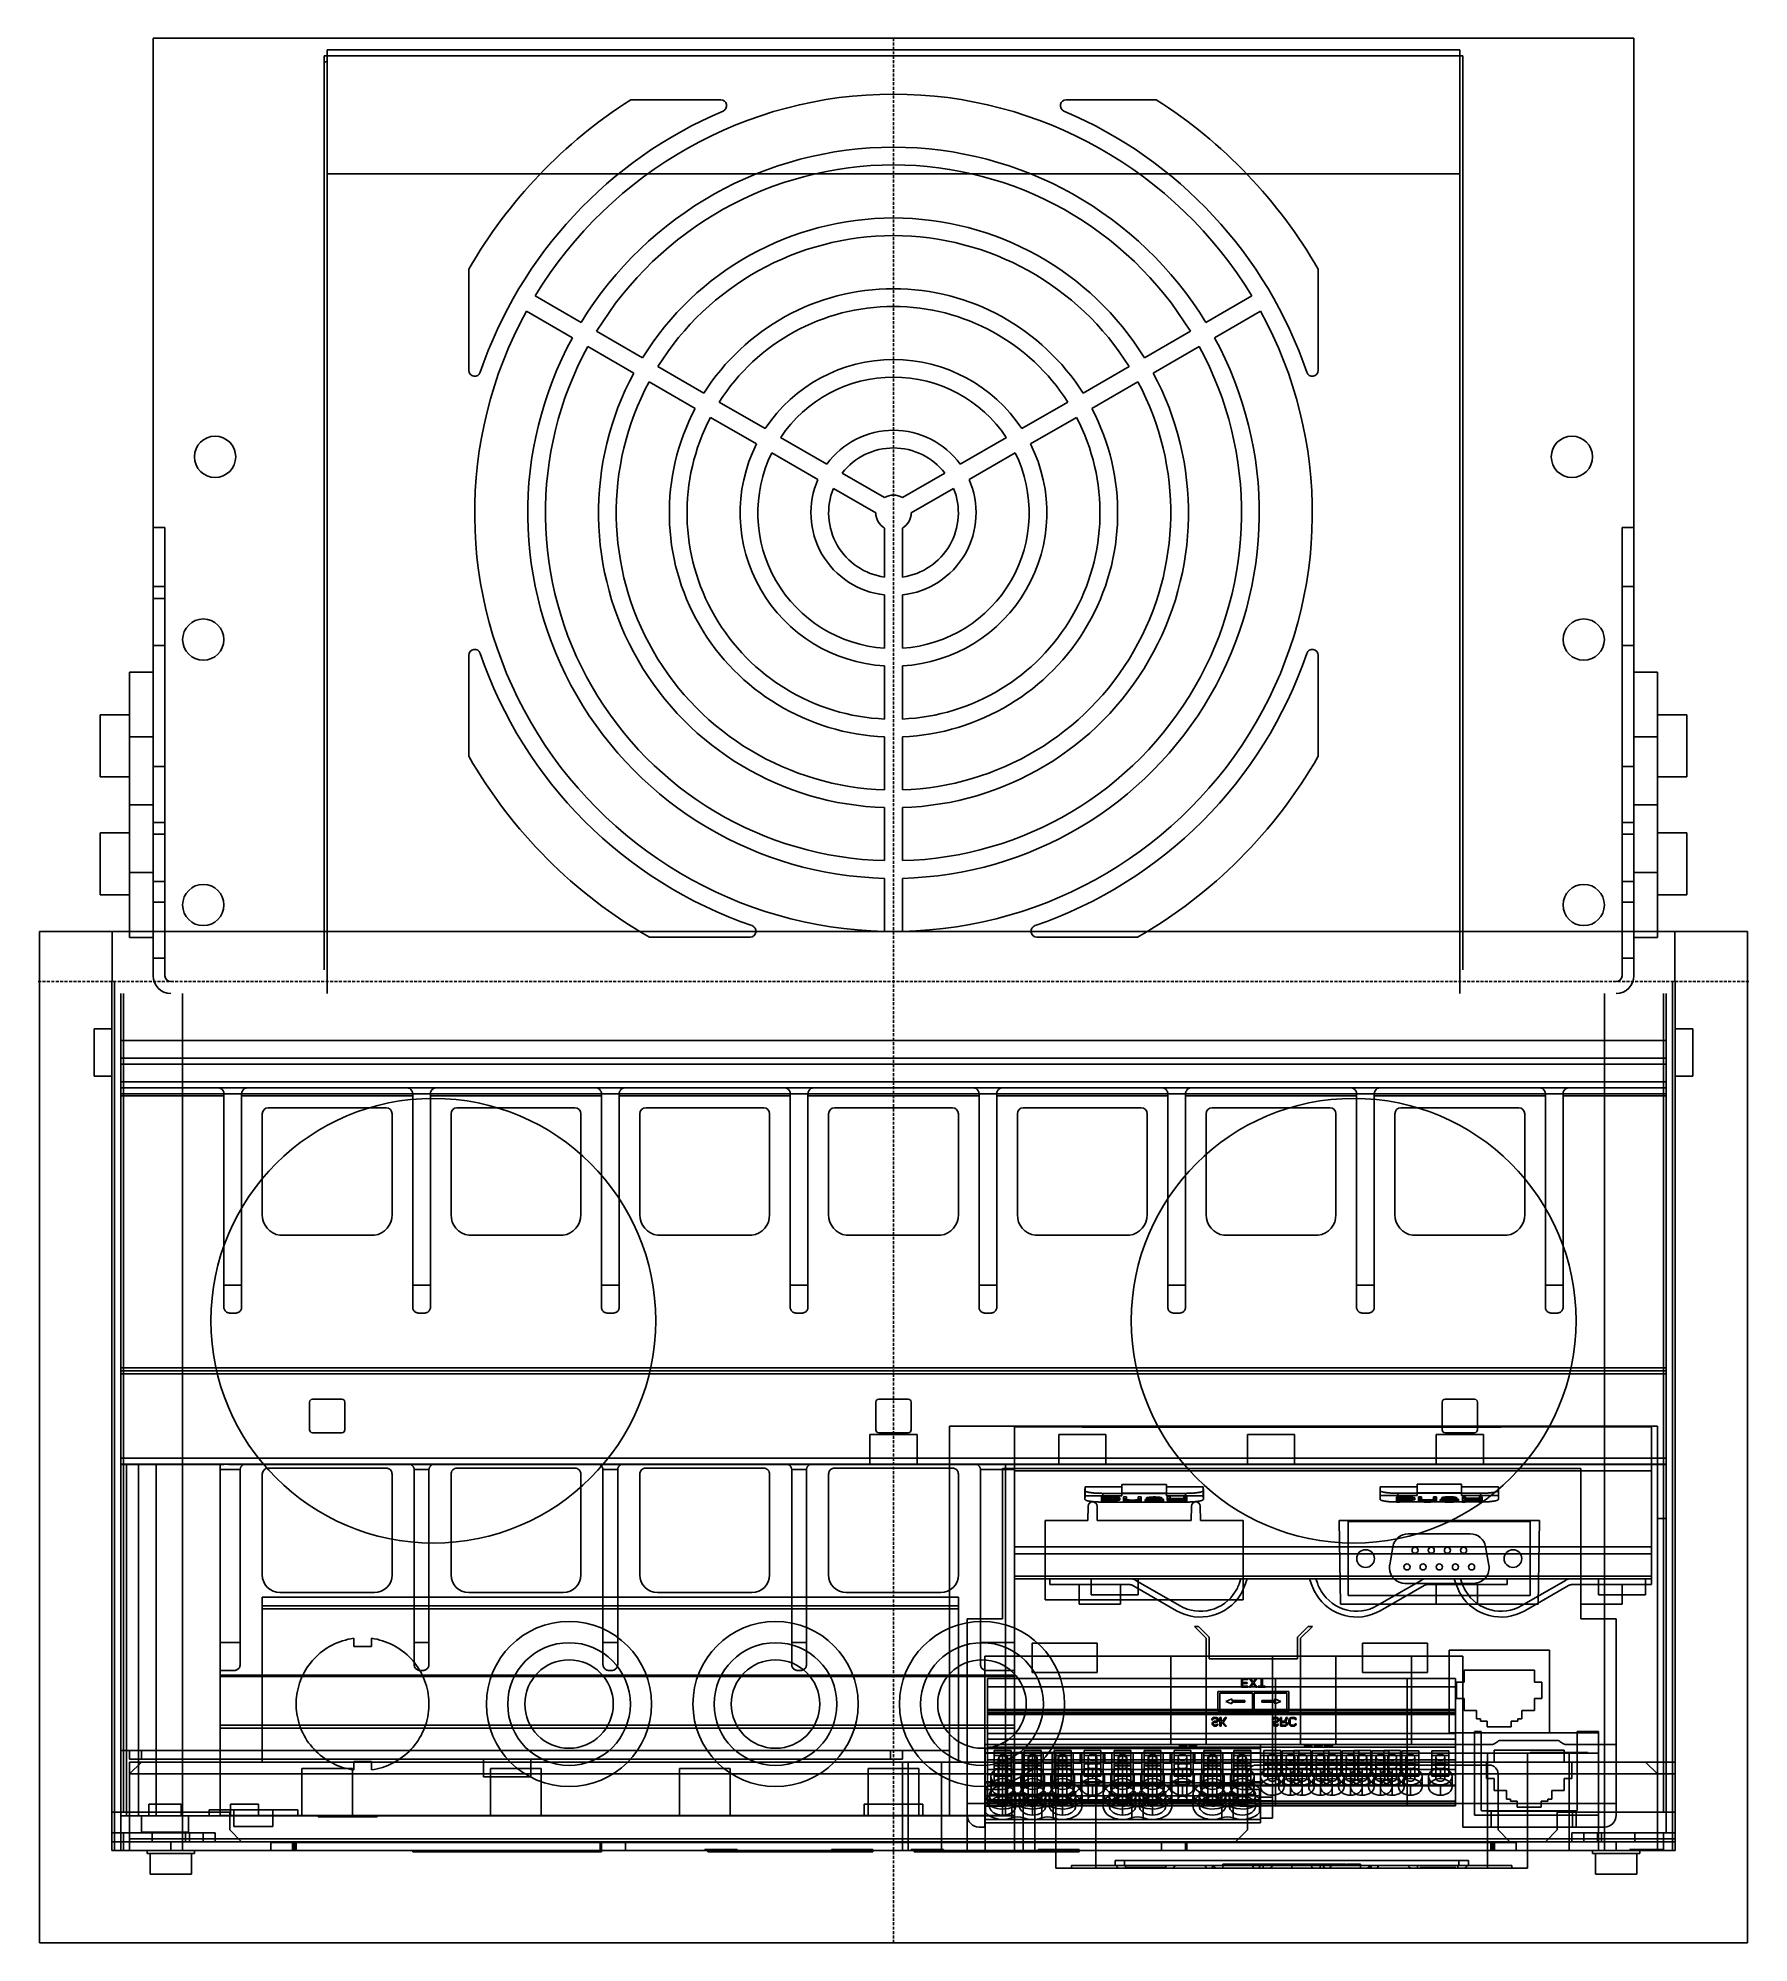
# Model space of a CAD drawing. Extents: x 0 to 290, y 0 to 323.
import ezdxf

# ---------------------------------------------------------------- set-up
doc = ezdxf.new("R2010")
doc.units = 0
doc.linetypes.add('DASHED', pattern=[0.75, 0.5, -0.25])
doc.layers.add('-15N-THT. THIẾT BỊ ĐÓNG MỞ', color=40, linetype='CONTINUOUS')

# ---------------------------------------------------------------- blocks, each defined once
blk = doc.blocks.new('06 - N - SC VSD CHIẾU TRÊN ATV630D55~D90N4')
at = {"layer": '-15N-THT. THIẾT BỊ ĐÓNG MỞ'}
for p, q in [((-125.5, 323), (-125.5, 164)), ((125.5, 323), (-125.5, 323)), ((125.5, 323), (125.5, 164)), ((96.5, 320), (-96.5, 320)), ((-96.5, 320), (-96.5, 320)), ((-96.5, 165), (-96.5, 320)), ((-96, 161), (-96, 321)), ((96, 321), (-96, 321)), ((-96, 321), (-96, 321)), ((96, 161), (96, 321)), ((96.5, 320), (96.5, 165)), ((-96.5, 319), (-96, 319)), ((-96.5, 319), (-96.5, 319)), ((-96, 319), (-96, 319)), ((-44.52, 312.55), (-29.28, 312.55)), ((-44.52, 312.55), (-44.52, 312.55)), ((-29.28, 312.55), (-29.28, 312.55)), ((-28.89, 310.63), (-28.89, 310.63)), ((28.89, 310.63), (28.89, 310.63)), ((29.28, 312.55), (44.52, 312.55)), ((29.28, 312.55), (29.28, 312.55)), ((44.52, 312.55), (44.52, 312.55)), ((-96, 308), (-96, 308)), ((-96, 300), (-96, 300)), ((96, 300), (-96, 300)), ((-72, 266.67), (-72, 283.79)), ((-72, 283.79), (-72, 283.79)), ((72, 283.79), (72, 266.67)), ((72, 283.79), (72, 283.79)), ((-60.72, 279.29), (-52.93, 274.79)), ((-60.72, 279.29), (-60.72, 279.29)), ((52.93, 274.79), (60.72, 279.29)), ((60.72, 279.29), (60.72, 279.29)), ((-54.43, 272.19), (-62.22, 276.69)), ((-62.22, 276.69), (-62.22, 276.69)), ((-52.93, 274.79), (-52.93, 274.79)), ((52.93, 274.79), (52.93, 274.79)), ((62.22, 276.69), (54.43, 272.19)), ((62.22, 276.69), (62.22, 276.69)), ((-54.43, 272.19), (-54.43, 272.19)), ((-50.33, 273.29), (-42.53, 268.79)), ((-50.33, 273.29), (-50.33, 273.29)), ((42.53, 268.79), (50.33, 273.29)), ((50.33, 273.29), (50.33, 273.29)), ((54.43, 272.19), (54.43, 272.19)), ((-44.03, 266.19), (-51.83, 270.69)), ((-51.83, 270.69), (-51.83, 270.69)), ((-42.53, 268.79), (-42.53, 268.79)), ((42.53, 268.79), (42.53, 268.79)), ((51.83, 270.69), (44.03, 266.19)), ((51.83, 270.69), (51.83, 270.69)), ((-72, 266.67), (-72, 266.67)), ((-70.05, 266.34), (-70.05, 266.34)), ((-44.03, 266.19), (-44.03, 266.19)), ((-39.93, 267.29), (-32.13, 262.78)), ((-39.93, 267.29), (-39.93, 267.29)), ((32.13, 262.78), (39.93, 267.29)), ((39.93, 267.29), (39.93, 267.29)), ((44.03, 266.19), (44.03, 266.19)), ((70.05, 266.34), (70.05, 266.34)), ((72, 266.67), (72, 266.67)), ((-33.63, 260.19), (-41.43, 264.69)), ((-41.43, 264.69), (-41.43, 264.69)), ((-32.13, 262.78), (-32.13, 262.78)), ((32.13, 262.78), (32.13, 262.78)), ((41.43, 264.69), (33.63, 260.19)), ((41.43, 264.69), (41.43, 264.69)), ((-33.63, 260.19), (-33.63, 260.19)), ((-23.23, 254.18), (-31.03, 258.68)), ((-31.03, 258.68), (-31.03, 258.68)), ((-29.53, 261.28), (-21.73, 256.78)), ((-29.53, 261.28), (-29.53, 261.28)), ((21.73, 256.78), (29.53, 261.28)), ((31.03, 258.68), (23.23, 254.18)), ((29.53, 261.28), (29.53, 261.28)), ((31.03, 258.68), (31.03, 258.68)), ((33.63, 260.19), (33.63, 260.19)), ((-21.73, 256.78), (-21.73, 256.78)), ((-19.13, 255.27), (-11.3, 250.76)), ((-19.13, 255.27), (-19.13, 255.27)), ((11.3, 250.76), (19.13, 255.27)), ((19.13, 255.27), (19.13, 255.27)), ((21.73, 256.78), (21.73, 256.78)), ((-118.5, 252), (-118.5, 252)), ((-111.5, 252), (-111.5, 252)), ((-23.23, 254.18), (-23.23, 254.18)), ((-12.8, 248.16), (-20.63, 252.68)), ((-20.63, 252.68), (-20.63, 252.68)), ((20.63, 252.68), (12.8, 248.16)), ((20.63, 252.68), (20.63, 252.68)), ((23.23, 254.18), (23.23, 254.18)), ((111.5, 252), (111.5, 252)), ((118.5, 252), (118.5, 252)), ((-11.3, 250.76), (-11.3, 250.76)), ((-8.69, 249.25), (-1.5, 245.1)), ((-8.69, 249.25), (-8.69, 249.25)), ((1.5, 245.1), (8.69, 249.25)), ((8.69, 249.25), (8.69, 249.25)), ((11.3, 250.76), (11.3, 250.76)), ((-12.8, 248.16), (-12.8, 248.16)), ((-3, 242.5), (-10.19, 246.65)), ((-10.19, 246.65), (-10.19, 246.65)), ((10.19, 246.65), (3, 242.5)), ((10.19, 246.65), (10.19, 246.65)), ((12.8, 248.16), (12.8, 248.16)), ((-3, 242.5), (-3, 242.5)), ((-1.5, 245.1), (-1.5, 245.1)), ((1.5, 245.1), (1.5, 245.1)), ((3, 242.5), (3, 242.5)), ((-125.5, 240), (-123.5, 240)), ((-125.5, 240), (-125.5, 240)), ((-123.5, 164), (-123.5, 240)), ((-123.5, 240), (-123.5, 240)), ((-1.5, 231.6), (-1.5, 239.9)), ((-1.5, 239.9), (-1.5, 239.9)), ((1.5, 239.9), (1.5, 231.6)), ((1.5, 239.9), (1.5, 239.9)), ((123.5, 240), (123.5, 240)), ((123.5, 240), (123.5, 164)), ((125.5, 240), (123.5, 240)), ((125.5, 240), (125.5, 240)), ((-125.5, 230), (-123.5, 230)), ((-125.5, 230), (-125.5, 230)), ((-123.5, 230), (-123.5, 230)), ((-1.5, 231.6), (-1.5, 231.6)), ((1.5, 231.6), (1.5, 231.6)), ((125.5, 230), (123.5, 230)), ((-125.5, 228), (-125.5, 228)), ((-125.5, 228), (-123.5, 228)), ((-123.5, 228), (-123.5, 228)), ((-1.5, 219.55), (-1.5, 228.58)), ((-1.5, 228.58), (-1.5, 228.58)), ((1.5, 228.58), (1.5, 219.55)), ((1.5, 228.58), (1.5, 228.58)), ((-125.5, 220), (-123.5, 220)), ((-120.5, 221), (-120.5, 221)), ((-113.5, 221), (-113.5, 221)), ((113.5, 221), (113.5, 221)), ((120.5, 221), (120.5, 221)), ((125.5, 220), (123.5, 220)), ((-72, 201.21), (-72, 218.33)), ((-72, 218.33), (-72, 218.33)), ((-70.05, 218.66), (-70.05, 218.66)), ((-1.5, 219.55), (-1.5, 219.55)), ((-1.5, 207.53), (-1.5, 216.54)), ((-1.5, 216.54), (-1.5, 216.54)), ((1.5, 219.55), (1.5, 219.55)), ((1.5, 216.54), (1.5, 207.53)), ((1.5, 216.54), (1.5, 216.54)), ((70.05, 218.66), (70.05, 218.66)), ((72, 218.33), (72, 201.21)), ((72, 218.33), (72, 218.33)), ((-129.5, 215.5), (-125.5, 215.5)), ((-129.5, 215.5), (-129.5, 170.5)), ((-129.5, 215.5), (-129.5, 215.5)), ((-125.5, 215.5), (-125.5, 215.5)), ((125.5, 215.5), (125.5, 215.5)), ((129.5, 215.5), (125.5, 215.5)), ((129.5, 215.5), (129.5, 170.5)), ((129.5, 215.5), (129.5, 215.5)), ((-134.5, 208.25), (-134.5, 197.75)), ((-129.5, 208.25), (-134.5, 208.25)), ((-1.5, 207.53), (-1.5, 207.53)), ((1.5, 207.53), (1.5, 207.53)), ((129.5, 208.25), (134.5, 208.25)), ((134.5, 197.75), (134.5, 208.25)), ((-129.5, 204.5), (-125.5, 204.5)), ((-1.5, 195.52), (-1.5, 204.53)), ((-1.5, 204.53), (-1.5, 204.53)), ((1.5, 204.53), (1.5, 195.52)), ((1.5, 204.53), (1.5, 204.53)), ((125.5, 204.5), (129.5, 204.5)), ((-72, 201.21), (-72, 201.21)), ((72, 201.21), (72, 201.21)), ((-129.5, 197.75), (-134.5, 197.75)), ((-123.5, 199.5), (-125.5, 199.5)), ((125.5, 199.5), (123.5, 199.5)), ((129.5, 197.75), (134.5, 197.75)), ((-1.5, 195.52), (-1.5, 195.52)), ((1.5, 195.52), (1.5, 195.52)), ((-125.5, 193), (-129.5, 193)), ((-1.5, 183.52), (-1.5, 192.52)), ((-1.5, 192.52), (-1.5, 192.52)), ((1.5, 192.52), (1.5, 183.52)), ((1.5, 192.52), (1.5, 192.52)), ((129.5, 193), (125.5, 193)), ((-134.5, 188.25), (-134.5, 177.75)), ((-129.5, 188.25), (-134.5, 188.25)), ((-125.5, 190), (-125.5, 190)), ((-125.5, 190), (-123.5, 190)), ((-125.5, 188), (-123.5, 188)), ((-123.5, 190), (-123.5, 190)), ((123.5, 190), (123.5, 190)), ((123.5, 190), (125.5, 190)), ((123.5, 188), (125.5, 188)), ((125.5, 190), (125.5, 190)), ((129.5, 188.25), (134.5, 188.25)), ((134.5, 177.75), (134.5, 188.25)), ((-129.5, 181.5), (-125.5, 181.5)), ((-1.5, 183.52), (-1.5, 183.52)), ((1.5, 183.52), (1.5, 183.52)), ((125.5, 181.5), (129.5, 181.5)), ((-129.5, 177.75), (-134.5, 177.75)), ((-125.5, 180), (-123.5, 180)), ((-1.5, 171.52), (-1.5, 180.52)), ((-1.5, 180.52), (-1.5, 180.52)), ((1.5, 180.52), (1.5, 171.52)), ((1.5, 180.52), (1.5, 180.52)), ((123.5, 180), (125.5, 180)), ((129.5, 177.75), (134.5, 177.75)), ((-123.5, 176.5), (-125.5, 176.5)), ((-120.5, 176), (-120.5, 176)), ((-113.5, 176), (-113.5, 176)), ((113.5, 176), (113.5, 176)), ((120.5, 176), (120.5, 176)), ((125.5, 176.5), (123.5, 176.5)), ((-144.77, 171.5), (144.77, 171.5)), ((-144.77, 171.5), (-144.77, 0)), ((-132.42, 163), (-132.42, 171.5)), ((-105, 171.5), (-105, 171.5)), ((-103.5, 171.5), (-103.5, 171.5)), ((-23.99, 172.5), (-23.99, 172.5)), ((-1.5, 171.52), (-1.5, 171.52)), ((1.5, 171.52), (1.5, 171.52)), ((23.99, 172.5), (23.99, 172.5)), ((103.5, 171.5), (103.5, 171.5)), ((105, 171.5), (105, 171.5)), ((132.42, 171.5), (132.42, 163)), ((144.77, 0), (144.77, 171.5)), ((-129.5, 170.5), (-129.5, 170.5)), ((-129.5, 170.5), (-125.5, 170.5)), ((-125.5, 170.5), (-125.5, 170.5)), ((-24.31, 170.55), (-41.38, 170.55)), ((-41.38, 170.55), (-41.38, 170.55)), ((-24.31, 170.55), (-24.31, 170.55)), ((41.38, 170.55), (24.31, 170.55)), ((24.31, 170.55), (24.31, 170.55)), ((41.38, 170.55), (41.38, 170.55)), ((125.5, 170.5), (125.5, 170.5)), ((129.5, 170.5), (125.5, 170.5)), ((129.5, 170.5), (129.5, 170.5)), ((-125.5, 167), (-125.5, 167)), ((-125.5, 167), (-123.5, 167)), ((-123.5, 167), (-123.5, 167)), ((-96.5, 165), (-96.5, 165)), ((96.5, 165), (96.5, 165)), ((123.5, 167), (123.5, 167)), ((125.5, 167), (123.5, 167)), ((125.5, 167), (125.5, 167)), ((-132.5, 163), (-132.5, 163)), ((-132.5, 15.65), (-132.5, 163)), ((-132.06, 163), (-132.06, 15.65)), ((-125.5, 164), (-125.5, 164)), ((-125.33, 163), (-125.33, 163)), ((-123.5, 164), (-123.5, 164)), ((-122.5, 163), (-122.5, 163)), ((-96, 163), (-96, 163)), ((96, 163), (96, 163)), ((122.5, 163), (122.5, 163)), ((123.5, 164), (123.5, 164)), ((125.33, 163), (125.33, 163)), ((125.5, 164), (125.5, 164)), ((132.06, 163), (132.06, 15.65)), ((132.5, 163), (132.5, 163)), ((132.5, 163), (132.5, 15.65)), ((-131, 161), (-131, 161)), ((-131, 15.65), (-131, 161)), ((-131, 159.5), (-131, 159.5)), ((-130.5, 161), (-130.5, 22.15)), ((-122.5, 161), (-122.5, 161)), ((-120.5, 15.65), (-120.5, 161)), ((-120.5, 161), (-120.5, 161)), ((-96, 161), (-96, 161)), ((96, 161), (96, 161)), ((120.5, 15.65), (120.5, 161)), ((120.5, 161), (120.5, 161)), ((122.5, 161), (122.5, 161)), ((130.5, 161), (130.5, 22.15)), ((131, 161), (131, 161)), ((131, 18.65), (131, 161)), ((131, 159.5), (131, 159.5)), ((132.5, 161), (132.5, 161)), ((-135.5, 155), (-135.5, 147)), ((-132.5, 155), (-135.5, 155)), ((-131, 153), (131, 153)), ((132.5, 155), (135.5, 155)), ((135.5, 147), (135.5, 155)), ((-131, 150), (-131, 150)), ((-131, 150), (131, 150)), ((131, 149), (-131, 149)), ((131, 150), (131, 150)), ((-132.5, 147), (-135.5, 147)), ((-131, 146), (131, 146)), ((132.5, 147), (135.5, 147)), ((-131, 145), (-131, 145)), ((-131, 145), (131, 145)), ((-131, 144.99), (131, 144.99)), ((-131, 143.95), (131, 143.95)), ((-113.5, 143.66), (-131, 143.66)), ((-114.5, 145), (-114.5, 145)), ((-113.64, 144.51), (-113.64, 144.51)), ((-113.5, 107.8), (-113.5, 144)), ((-113.5, 144), (-113.5, 144)), ((-110.5, 144), (-110.5, 144)), ((-110.5, 144), (-110.5, 107.8)), ((-81.5, 143.66), (-110.5, 143.66)), ((-110.36, 144.51), (-110.36, 144.51)), ((-109.5, 145), (-109.5, 145)), ((-82.5, 145), (-82.5, 145)), ((-81.64, 144.51), (-81.64, 144.51)), ((-81.5, 107.8), (-81.5, 144)), ((-81.5, 144), (-81.5, 144)), ((-78.5, 144), (-78.5, 144)), ((-78.5, 144), (-78.5, 107.8)), ((-49.5, 143.66), (-78.5, 143.66)), ((-78.36, 144.51), (-78.36, 144.51)), ((-77.5, 145), (-77.5, 145)), ((-50.5, 145), (-50.5, 145)), ((-49.64, 144.51), (-49.64, 144.51)), ((-49.5, 144), (-49.5, 144)), ((-49.5, 107.8), (-49.5, 144)), ((-46.5, 144), (-46.5, 144)), ((-46.5, 144), (-46.5, 107.8)), ((-17.5, 143.66), (-46.5, 143.66)), ((-46.36, 144.51), (-46.36, 144.51)), ((-45.5, 145), (-45.5, 145)), ((-18.5, 145), (-18.5, 145)), ((-17.64, 144.51), (-17.64, 144.51)), ((-17.5, 107.8), (-17.5, 144)), ((-17.5, 144), (-17.5, 144)), ((-14.5, 144), (-14.5, 144)), ((-14.5, 144), (-14.5, 107.8)), ((14.5, 143.66), (-14.5, 143.66)), ((-14.36, 144.51), (-14.36, 144.51)), ((-13.5, 145), (-13.5, 145)), ((13.5, 145), (13.5, 145)), ((14.36, 144.51), (14.36, 144.51)), ((14.5, 107.8), (14.5, 144)), ((14.5, 144), (14.5, 144)), ((17.5, 144), (17.5, 144)), ((17.5, 144), (17.5, 107.8)), ((46.5, 143.66), (17.5, 143.66)), ((17.64, 144.51), (17.64, 144.51)), ((18.5, 145), (18.5, 145)), ((45.5, 145), (45.5, 145)), ((46.36, 144.51), (46.36, 144.51)), ((46.5, 107.8), (46.5, 144)), ((46.5, 144), (46.5, 144)), ((49.5, 144), (49.5, 144)), ((49.5, 144), (49.5, 107.8)), ((78.5, 143.66), (49.5, 143.66)), ((49.64, 144.51), (49.64, 144.51)), ((50.5, 145), (50.5, 145)), ((77.5, 145), (77.5, 145)), ((78.36, 144.51), (78.36, 144.51)), ((78.5, 107.8), (78.5, 144)), ((78.5, 144), (78.5, 144)), ((81.5, 144), (81.5, 144)), ((81.5, 144), (81.5, 107.8)), ((110.5, 143.66), (81.5, 143.66)), ((81.64, 144.51), (81.64, 144.51)), ((82.5, 145), (82.5, 145)), ((109.5, 145), (109.5, 145)), ((110.36, 144.51), (110.36, 144.51)), ((110.5, 107.8), (110.5, 144)), ((110.5, 144), (110.5, 144)), ((113.5, 144), (113.5, 107.8)), ((113.5, 144), (113.5, 144)), ((131, 143.66), (113.5, 143.66)), ((113.64, 144.51), (113.64, 144.51)), ((114.5, 145), (114.5, 145)), ((131, 145), (131, 145)), ((-107, 140.6), (-107, 123.5)), ((-107, 140.6), (-107, 140.6)), ((-86, 141.6), (-106, 141.6)), ((-106, 141.6), (-106, 141.6)), ((-86, 141.6), (-86, 141.6)), ((-85, 123.5), (-85, 140.6)), ((-85, 140.6), (-85, 140.6)), ((-75, 140.6), (-75, 123.5)), ((-75, 140.6), (-75, 140.6)), ((-54, 141.6), (-74, 141.6)), ((-74, 141.6), (-74, 141.6)), ((-54, 141.6), (-54, 141.6)), ((-53, 123.5), (-53, 140.6)), ((-53, 140.6), (-53, 140.6)), ((-43, 140.6), (-43, 123.5)), ((-43, 140.6), (-43, 140.6)), ((-22, 141.6), (-42, 141.6)), ((-42, 141.6), (-42, 141.6)), ((-22, 141.6), (-22, 141.6)), ((-21, 123.5), (-21, 140.6)), ((-21, 140.6), (-21, 140.6)), ((-11, 140.6), (-11, 123.5)), ((-11, 140.6), (-11, 140.6)), ((10, 141.6), (-10, 141.6)), ((-10, 141.6), (-10, 141.6)), ((10, 141.6), (10, 141.6)), ((11, 123.5), (11, 140.6)), ((11, 140.6), (11, 140.6)), ((21, 140.6), (21, 123.5)), ((21, 140.6), (21, 140.6)), ((42, 141.6), (22, 141.6)), ((22, 141.6), (22, 141.6)), ((42, 141.6), (42, 141.6)), ((43, 123.5), (43, 140.6)), ((43, 140.6), (43, 140.6)), ((53, 140.6), (53, 123.5)), ((53, 140.6), (53, 140.6)), ((74, 141.6), (54, 141.6)), ((54, 141.6), (54, 141.6)), ((74, 141.6), (74, 141.6)), ((75, 123.5), (75, 140.6)), ((75, 140.6), (75, 140.6)), ((85, 140.6), (85, 123.5)), ((85, 140.6), (85, 140.6)), ((106, 141.6), (86, 141.6)), ((86, 141.6), (86, 141.6)), ((106, 141.6), (106, 141.6)), ((107, 123.5), (107, 140.6)), ((107, 140.6), (107, 140.6)), ((-107, 123.5), (-107, 123.5)), ((-85, 123.5), (-85, 123.5)), ((-75, 123.5), (-75, 123.5)), ((-53, 123.5), (-53, 123.5)), ((-43, 123.5), (-43, 123.5)), ((-21, 123.5), (-21, 123.5)), ((-11, 123.5), (-11, 123.5)), ((11, 123.5), (11, 123.5)), ((21, 123.5), (21, 123.5)), ((43, 123.5), (43, 123.5)), ((53, 123.5), (53, 123.5)), ((75, 123.5), (75, 123.5)), ((85, 123.5), (85, 123.5)), ((107, 123.5), (107, 123.5)), ((-104, 120), (-88, 120)), ((-104, 120), (-104, 120)), ((-88, 120), (-88, 120)), ((-72, 120), (-56, 120)), ((-72, 120), (-72, 120)), ((-56, 120), (-56, 120)), ((-40, 120), (-24, 120)), ((-40, 120), (-40, 120)), ((-24, 120), (-24, 120)), ((-8, 120), (8, 120)), ((-8, 120), (-8, 120)), ((8, 120), (8, 120)), ((24, 120), (40, 120)), ((24, 120), (24, 120)), ((40, 120), (40, 120)), ((56, 120), (72, 120)), ((56, 120), (56, 120)), ((72, 120), (72, 120)), ((88, 120), (104, 120)), ((88, 120), (88, 120)), ((104, 120), (104, 120)), ((-113.5, 111.54), (-110.5, 111.54)), ((-81.5, 111.54), (-78.5, 111.54)), ((-49.5, 111.54), (-46.5, 111.54)), ((-17.5, 111.54), (-14.5, 111.54)), ((14.5, 111.54), (17.5, 111.54)), ((46.5, 111.54), (49.5, 111.54)), ((78.5, 111.54), (81.5, 111.54)), ((110.5, 111.54), (113.5, 111.54)), ((-113.5, 107.8), (-113.5, 107.8)), ((-113.49, 107.66), (-113.5, 107.8)), ((-113.46, 107.52), (-113.49, 107.66)), ((-113.42, 107.4), (-113.46, 107.52)), ((-113.36, 107.29), (-113.42, 107.4)), ((-113.3, 107.2), (-113.36, 107.29)), ((-113.22, 107.11), (-113.3, 107.2)), ((-113.14, 107.03), (-113.22, 107.11)), ((-113.05, 106.97), (-113.14, 107.03)), ((-112.96, 106.91), (-113.05, 106.97)), ((-112.87, 106.87), (-112.96, 106.91)), ((-112.77, 106.84), (-112.87, 106.87)), ((-112.67, 106.82), (-112.77, 106.84)), ((-112.58, 106.8), (-112.67, 106.82)), ((-112.5, 106.8), (-112.58, 106.8)), ((-112.5, 106.8), (-111.5, 106.8)), ((-112.5, 106.8), (-112.5, 106.8)), ((-111.5, 106.8), (-111.42, 106.8)), ((-111.5, 106.8), (-111.5, 106.8)), ((-111.42, 106.8), (-111.33, 106.82)), ((-111.33, 106.82), (-111.23, 106.84)), ((-111.23, 106.84), (-111.13, 106.87)), ((-111.13, 106.87), (-111.04, 106.91)), ((-111.04, 106.91), (-110.95, 106.97)), ((-110.95, 106.97), (-110.86, 107.03)), ((-110.86, 107.03), (-110.78, 107.11)), ((-110.78, 107.11), (-110.7, 107.2)), ((-110.7, 107.2), (-110.64, 107.29)), ((-110.64, 107.29), (-110.58, 107.4)), ((-110.58, 107.4), (-110.54, 107.52)), ((-110.54, 107.52), (-110.51, 107.66)), ((-110.51, 107.66), (-110.5, 107.8)), ((-110.5, 107.8), (-110.5, 107.8)), ((-81.49, 107.66), (-81.5, 107.8)), ((-81.5, 107.8), (-81.5, 107.8)), ((-81.46, 107.52), (-81.49, 107.66)), ((-81.42, 107.4), (-81.46, 107.52)), ((-81.36, 107.29), (-81.42, 107.4)), ((-81.3, 107.2), (-81.36, 107.29)), ((-81.22, 107.11), (-81.3, 107.2)), ((-81.14, 107.03), (-81.22, 107.11)), ((-81.05, 106.97), (-81.14, 107.03)), ((-80.96, 106.91), (-81.05, 106.97)), ((-80.87, 106.87), (-80.96, 106.91)), ((-80.77, 106.84), (-80.87, 106.87)), ((-80.67, 106.82), (-80.77, 106.84)), ((-80.58, 106.8), (-80.67, 106.82)), ((-80.5, 106.8), (-80.58, 106.8)), ((-80.5, 106.8), (-79.5, 106.8)), ((-80.5, 106.8), (-80.5, 106.8)), ((-79.5, 106.8), (-79.42, 106.8)), ((-79.5, 106.8), (-79.5, 106.8)), ((-79.42, 106.8), (-79.33, 106.82)), ((-79.33, 106.82), (-79.23, 106.84)), ((-79.23, 106.84), (-79.13, 106.87)), ((-79.13, 106.87), (-79.04, 106.91)), ((-79.04, 106.91), (-78.95, 106.97)), ((-78.95, 106.97), (-78.86, 107.03)), ((-78.86, 107.03), (-78.78, 107.11)), ((-78.78, 107.11), (-78.7, 107.2)), ((-78.7, 107.2), (-78.64, 107.29)), ((-78.64, 107.29), (-78.58, 107.4)), ((-78.58, 107.4), (-78.54, 107.52)), ((-78.54, 107.52), (-78.51, 107.66)), ((-78.51, 107.66), (-78.5, 107.8)), ((-78.5, 107.8), (-78.5, 107.8)), ((-49.49, 107.66), (-49.5, 107.8)), ((-49.5, 107.8), (-49.5, 107.8)), ((-49.46, 107.52), (-49.49, 107.66)), ((-49.42, 107.4), (-49.46, 107.52)), ((-49.36, 107.29), (-49.42, 107.4)), ((-49.3, 107.2), (-49.36, 107.29)), ((-49.22, 107.11), (-49.3, 107.2)), ((-49.14, 107.03), (-49.22, 107.11)), ((-49.05, 106.97), (-49.14, 107.03)), ((-48.96, 106.91), (-49.05, 106.97)), ((-48.87, 106.87), (-48.96, 106.91)), ((-48.77, 106.84), (-48.87, 106.87)), ((-48.67, 106.82), (-48.77, 106.84)), ((-48.58, 106.8), (-48.67, 106.82)), ((-48.5, 106.8), (-48.58, 106.8)), ((-48.5, 106.8), (-47.5, 106.8)), ((-48.5, 106.8), (-48.5, 106.8)), ((-47.5, 106.8), (-47.42, 106.8)), ((-47.5, 106.8), (-47.5, 106.8)), ((-47.42, 106.8), (-47.33, 106.82)), ((-47.33, 106.82), (-47.23, 106.84)), ((-47.23, 106.84), (-47.13, 106.87)), ((-47.13, 106.87), (-47.04, 106.91)), ((-47.04, 106.91), (-46.95, 106.97)), ((-46.95, 106.97), (-46.86, 107.03)), ((-46.86, 107.03), (-46.78, 107.11)), ((-46.78, 107.11), (-46.7, 107.2)), ((-46.7, 107.2), (-46.64, 107.29)), ((-46.64, 107.29), (-46.58, 107.4)), ((-46.58, 107.4), (-46.54, 107.52)), ((-46.54, 107.52), (-46.51, 107.66)), ((-46.51, 107.66), (-46.5, 107.8)), ((-46.5, 107.8), (-46.5, 107.8)), ((-17.49, 107.66), (-17.5, 107.8)), ((-17.5, 107.8), (-17.5, 107.8)), ((-17.46, 107.52), (-17.49, 107.66)), ((-17.42, 107.4), (-17.46, 107.52)), ((-17.36, 107.29), (-17.42, 107.4)), ((-17.3, 107.2), (-17.36, 107.29)), ((-17.22, 107.11), (-17.3, 107.2)), ((-17.14, 107.03), (-17.22, 107.11)), ((-17.05, 106.97), (-17.14, 107.03)), ((-16.96, 106.91), (-17.05, 106.97)), ((-16.87, 106.87), (-16.96, 106.91)), ((-16.77, 106.84), (-16.87, 106.87)), ((-16.67, 106.82), (-16.77, 106.84)), ((-16.58, 106.8), (-16.67, 106.82)), ((-16.5, 106.8), (-16.58, 106.8)), ((-16.5, 106.8), (-15.5, 106.8)), ((-16.5, 106.8), (-16.5, 106.8)), ((-15.5, 106.8), (-15.42, 106.8)), ((-15.5, 106.8), (-15.5, 106.8)), ((-15.42, 106.8), (-15.33, 106.82)), ((-15.33, 106.82), (-15.23, 106.84)), ((-15.23, 106.84), (-15.13, 106.87)), ((-15.13, 106.87), (-15.04, 106.91)), ((-15.04, 106.91), (-14.95, 106.97)), ((-14.95, 106.97), (-14.86, 107.03)), ((-14.86, 107.03), (-14.78, 107.11)), ((-14.78, 107.11), (-14.7, 107.2)), ((-14.7, 107.2), (-14.64, 107.29)), ((-14.64, 107.29), (-14.58, 107.4)), ((-14.58, 107.4), (-14.54, 107.52)), ((-14.54, 107.52), (-14.51, 107.66)), ((-14.51, 107.66), (-14.5, 107.8)), ((-14.5, 107.8), (-14.5, 107.8)), ((14.51, 107.66), (14.5, 107.8)), ((14.5, 107.8), (14.5, 107.8)), ((14.54, 107.52), (14.51, 107.66)), ((14.58, 107.4), (14.54, 107.52)), ((14.64, 107.29), (14.58, 107.4)), ((14.7, 107.2), (14.64, 107.29)), ((14.78, 107.11), (14.7, 107.2)), ((14.86, 107.03), (14.78, 107.11)), ((14.95, 106.97), (14.86, 107.03)), ((15.04, 106.91), (14.95, 106.97)), ((15.13, 106.87), (15.04, 106.91)), ((15.23, 106.84), (15.13, 106.87)), ((15.33, 106.82), (15.23, 106.84)), ((15.42, 106.8), (15.33, 106.82)), ((15.5, 106.8), (15.42, 106.8)), ((15.5, 106.8), (16.5, 106.8)), ((15.5, 106.8), (15.5, 106.8)), ((16.5, 106.8), (16.58, 106.8)), ((16.5, 106.8), (16.5, 106.8)), ((16.58, 106.8), (16.67, 106.82)), ((16.67, 106.82), (16.77, 106.84)), ((16.77, 106.84), (16.87, 106.87)), ((16.87, 106.87), (16.96, 106.91)), ((16.96, 106.91), (17.05, 106.97)), ((17.05, 106.97), (17.14, 107.03)), ((17.14, 107.03), (17.22, 107.11)), ((17.22, 107.11), (17.3, 107.2)), ((17.3, 107.2), (17.36, 107.29)), ((17.36, 107.29), (17.42, 107.4)), ((17.42, 107.4), (17.46, 107.52)), ((17.46, 107.52), (17.49, 107.66)), ((17.49, 107.66), (17.5, 107.8)), ((17.5, 107.8), (17.5, 107.8)), ((46.51, 107.66), (46.5, 107.8)), ((46.5, 107.8), (46.5, 107.8)), ((46.54, 107.52), (46.51, 107.66)), ((46.58, 107.4), (46.54, 107.52)), ((46.64, 107.29), (46.58, 107.4)), ((46.7, 107.2), (46.64, 107.29)), ((46.78, 107.11), (46.7, 107.2)), ((46.86, 107.03), (46.78, 107.11)), ((46.95, 106.97), (46.86, 107.03)), ((47.04, 106.91), (46.95, 106.97)), ((47.13, 106.87), (47.04, 106.91)), ((47.23, 106.84), (47.13, 106.87)), ((47.33, 106.82), (47.23, 106.84)), ((47.42, 106.8), (47.33, 106.82)), ((47.5, 106.8), (47.42, 106.8)), ((47.5, 106.8), (48.5, 106.8)), ((47.5, 106.8), (47.5, 106.8)), ((48.5, 106.8), (48.58, 106.8)), ((48.5, 106.8), (48.5, 106.8)), ((48.58, 106.8), (48.67, 106.82)), ((48.67, 106.82), (48.77, 106.84)), ((48.77, 106.84), (48.87, 106.87)), ((48.87, 106.87), (48.96, 106.91)), ((48.96, 106.91), (49.05, 106.97)), ((49.05, 106.97), (49.14, 107.03)), ((49.14, 107.03), (49.22, 107.11)), ((49.22, 107.11), (49.3, 107.2)), ((49.3, 107.2), (49.36, 107.29)), ((49.36, 107.29), (49.42, 107.4)), ((49.42, 107.4), (49.46, 107.52)), ((49.46, 107.52), (49.49, 107.66)), ((49.49, 107.66), (49.5, 107.8)), ((49.5, 107.8), (49.5, 107.8)), ((78.51, 107.66), (78.5, 107.8)), ((78.5, 107.8), (78.5, 107.8)), ((78.54, 107.52), (78.51, 107.66)), ((78.58, 107.4), (78.54, 107.52)), ((78.64, 107.29), (78.58, 107.4)), ((78.7, 107.2), (78.64, 107.29)), ((78.78, 107.11), (78.7, 107.2)), ((78.86, 107.03), (78.78, 107.11)), ((78.95, 106.97), (78.86, 107.03)), ((79.04, 106.91), (78.95, 106.97)), ((79.13, 106.87), (79.04, 106.91)), ((79.23, 106.84), (79.13, 106.87)), ((79.33, 106.82), (79.23, 106.84)), ((79.42, 106.8), (79.33, 106.82)), ((79.5, 106.8), (79.42, 106.8)), ((79.5, 106.8), (80.5, 106.8)), ((79.5, 106.8), (79.5, 106.8)), ((80.5, 106.8), (80.58, 106.8)), ((80.5, 106.8), (80.5, 106.8)), ((80.58, 106.8), (80.67, 106.82)), ((80.67, 106.82), (80.77, 106.84)), ((80.77, 106.84), (80.87, 106.87)), ((80.87, 106.87), (80.96, 106.91)), ((80.96, 106.91), (81.05, 106.97)), ((81.05, 106.97), (81.14, 107.03)), ((81.14, 107.03), (81.22, 107.11)), ((81.22, 107.11), (81.3, 107.2)), ((81.3, 107.2), (81.36, 107.29)), ((81.36, 107.29), (81.42, 107.4)), ((81.42, 107.4), (81.46, 107.52)), ((81.46, 107.52), (81.49, 107.66)), ((81.49, 107.66), (81.5, 107.8)), ((81.5, 107.8), (81.5, 107.8)), ((110.51, 107.66), (110.5, 107.8)), ((110.5, 107.8), (110.5, 107.8)), ((110.54, 107.52), (110.51, 107.66)), ((110.58, 107.4), (110.54, 107.52)), ((110.64, 107.29), (110.58, 107.4)), ((110.7, 107.2), (110.64, 107.29)), ((110.78, 107.11), (110.7, 107.2)), ((110.86, 107.03), (110.78, 107.11)), ((110.95, 106.97), (110.86, 107.03)), ((111.04, 106.91), (110.95, 106.97)), ((111.13, 106.87), (111.04, 106.91)), ((111.23, 106.84), (111.13, 106.87)), ((111.33, 106.82), (111.23, 106.84)), ((111.42, 106.8), (111.33, 106.82)), ((111.5, 106.8), (111.42, 106.8)), ((111.5, 106.8), (112.5, 106.8)), ((111.5, 106.8), (111.5, 106.8)), ((112.5, 106.8), (112.58, 106.8)), ((112.5, 106.8), (112.5, 106.8)), ((112.58, 106.8), (112.67, 106.82)), ((112.67, 106.82), (112.77, 106.84)), ((112.77, 106.84), (112.87, 106.87)), ((112.87, 106.87), (112.96, 106.91)), ((112.96, 106.91), (113.05, 106.97)), ((113.05, 106.97), (113.14, 107.03)), ((113.14, 107.03), (113.22, 107.11)), ((113.22, 107.11), (113.3, 107.2)), ((113.3, 107.2), (113.36, 107.29)), ((113.36, 107.29), (113.42, 107.4)), ((113.42, 107.4), (113.46, 107.52)), ((113.46, 107.52), (113.49, 107.66)), ((113.49, 107.66), (113.5, 107.8)), ((113.5, 107.8), (113.5, 107.8)), ((-115.7, 105.5), (-115.7, 105.5)), ((-40.3, 105.5), (-40.3, 105.5)), ((40.3, 105.5), (40.3, 105.5)), ((115.7, 105.5), (115.7, 105.5)), ((-131, 97.5), (-131, 97.5)), ((-131, 97.5), (131, 97.5)), ((-131, 97), (-131, 97)), ((-131, 97), (131, 97)), ((131, 97.5), (131, 97.5)), ((131, 97), (131, 97)), ((131, 96.5), (-131, 96.5)), ((-99, 87), (-99, 91.7)), ((-99, 91.7), (-99, 91.7)), ((-98.5, 92.2), (-93.5, 92.2)), ((-98.5, 92.2), (-98.5, 92.2)), ((-93.5, 92.2), (-93.5, 92.2)), ((-93, 91.7), (-93, 87)), ((-93, 91.7), (-93, 91.7)), ((-3, 87), (-3, 91.7)), ((-3, 91.7), (-3, 91.7)), ((-2.5, 92.2), (2.5, 92.2)), ((-2.5, 92.2), (-2.5, 92.2)), ((2.5, 92.2), (2.5, 92.2)), ((3, 91.7), (3, 87)), ((3, 91.7), (3, 91.7)), ((93, 91.7), (93, 87)), ((93, 91.7), (93, 91.7)), ((98.5, 92.2), (93.5, 92.2)), ((93.5, 92.2), (93.5, 92.2)), ((98.5, 92.2), (98.5, 92.2)), ((99, 87), (99, 91.7)), ((99, 91.7), (99, 91.7)), ((9.5, 87.65), (9.5, 87.65)), ((129.5, 87.65), (9.5, 87.65)), ((9.5, 21.55), (9.5, 87.65)), ((20.5, 87.65), (20.5, 87.65)), ((20.5, 21.55), (20.5, 87.65)), ((128.5, 87.5), (20.5, 87.5)), ((32, 87.65), (32, 87.65)), ((32, 87.65), (32, 87.45)), ((32.5, 87.45), (32, 87.45)), ((32, 87.45), (32, 87.45)), ((32.5, 87.65), (32.5, 87.45)), ((102.5, 87.45), (32.5, 87.45)), ((102.5, 87.65), (102.5, 87.45)), ((103, 87.45), (102.5, 87.45)), ((103, 87.65), (103, 87.65)), ((103, 87.65), (103, 87.45)), ((103, 87.45), (103, 87.45)), ((128.5, 87.5), (128.5, 60.75)), ((129.5, 87.65), (129.5, 87.65)), ((129.5, 15.65), (129.5, 87.65)), ((-99, 87), (-99, 87)), ((-93.5, 86.5), (-98.5, 86.5)), ((-98.5, 86.5), (-98.5, 86.5)), ((-93.5, 86.5), (-93.5, 86.5)), ((-93, 87), (-93, 87)), ((-4, 86.2), (-4, 81.2)), ((4, 86.2), (-4, 86.2)), ((-3, 87), (-3, 87)), ((2.5, 86.5), (-2.5, 86.5)), ((-2.5, 86.5), (-2.5, 86.5)), ((2.5, 86.5), (2.5, 86.5)), ((3, 87), (3, 87)), ((4, 86.2), (4, 81.2)), ((28, 86.2), (28, 81.2)), ((36, 86.2), (28, 86.2)), ((36, 86.2), (36, 81.2)), ((60, 86.2), (60, 81.2)), ((68, 86.2), (60, 86.2)), ((68, 86.2), (68, 81.2)), ((92, 86.2), (92, 81.2)), ((100, 86.2), (92, 86.2)), ((93, 87), (93, 87)), ((93.5, 86.5), (98.5, 86.5)), ((93.5, 86.5), (93.5, 86.5)), ((98.5, 86.5), (98.5, 86.5)), ((99, 87), (99, 87)), ((100, 86.2), (100, 81.2)), ((-131, 82.2), (131, 82.2)), ((131, 81.2), (-131, 81.2)), ((-113.5, 81.15), (-131, 81.15)), ((-131, 81.15), (-131, 81.15)), ((-130, 21.55), (-130, 81.15)), ((-128, 21.55), (-128, 81.15)), ((-125, 81.15), (-125, 81.15)), ((-125, 21.55), (-125, 81.15)), ((-114.12, 81.2), (-114.12, 21.55)), ((-114.12, 81.15), (-114.12, 81.15)), ((-113.5, 81.15), (-113.5, 81.2)), ((-113.5, 81.2), (-113.5, 81.2)), ((-113.5, 81.15), (-113.5, 81.15)), ((-112.7, 81.2), (-112.7, 81.2)), ((-112.7, 81.2), (-112.7, 81.1)), ((-111.5, 81.1), (-112.7, 81.1)), ((-111.5, 81.2), (-111.5, 81.2)), ((-111.5, 81.2), (-111.5, 81.1)), ((110.5, 81.1), (-111.5, 81.1)), ((-111.5, 81.1), (-111.5, 81.1)), ((-110.57, 80.77), (-110.61, 80.71)), ((-110.53, 80.83), (-110.57, 80.77)), ((-110.48, 80.88), (-110.53, 80.83)), ((-110.43, 80.93), (-110.48, 80.88)), ((-110.38, 80.98), (-110.43, 80.93)), ((-110.33, 81.02), (-110.38, 80.98)), ((-110.27, 81.05), (-110.33, 81.02)), ((-110.22, 81.08), (-110.27, 81.05)), ((-110.16, 81.11), (-110.22, 81.08)), ((-110.1, 81.14), (-110.16, 81.11)), ((-110.05, 81.16), (-110.1, 81.14)), ((-109.99, 81.17), (-110.05, 81.16)), ((-109.93, 81.18), (-109.99, 81.17)), ((-109.87, 81.19), (-109.93, 81.18)), ((-109.81, 81.2), (-109.87, 81.19)), ((-109.75, 81.2), (-109.81, 81.2)), ((-109.75, 81.2), (-109.75, 81.2)), ((-82.25, 81.2), (-82.25, 81.2)), ((-82.25, 81.2), (-82.19, 81.2)), ((-82.19, 81.2), (-82.12, 81.19)), ((-82.12, 81.19), (-82.06, 81.18)), ((-82.06, 81.18), (-82, 81.17)), ((-82, 81.17), (-81.94, 81.15)), ((-81.94, 81.15), (-81.87, 81.13)), ((-81.87, 81.13), (-81.81, 81.1)), ((-81.81, 81.1), (-81.76, 81.07)), ((-81.76, 81.07), (-81.7, 81.03)), ((-81.7, 81.03), (-81.64, 80.99)), ((-81.64, 80.99), (-81.59, 80.95)), ((-81.59, 80.95), (-81.54, 80.9)), ((-81.54, 80.9), (-81.49, 80.85)), ((-81.49, 80.85), (-81.44, 80.79)), ((-81.44, 80.79), (-81.4, 80.72)), ((-78.56, 80.79), (-78.6, 80.72)), ((-78.51, 80.85), (-78.56, 80.79)), ((-78.46, 80.9), (-78.51, 80.85)), ((-78.41, 80.95), (-78.46, 80.9)), ((-78.36, 80.99), (-78.41, 80.95)), ((-78.3, 81.03), (-78.36, 80.99)), ((-78.24, 81.07), (-78.3, 81.03)), ((-78.19, 81.1), (-78.24, 81.07)), ((-78.13, 81.13), (-78.19, 81.1)), ((-78.06, 81.15), (-78.13, 81.13)), ((-78, 81.17), (-78.06, 81.15)), ((-77.94, 81.18), (-78, 81.17)), ((-77.88, 81.19), (-77.94, 81.18)), ((-77.81, 81.2), (-77.88, 81.19)), ((-77.75, 81.2), (-77.81, 81.2)), ((-77.75, 81.2), (-77.75, 81.2)), ((-50.25, 81.2), (-50.25, 81.2)), ((-50.25, 81.2), (-50.19, 81.2)), ((-50.19, 81.2), (-50.12, 81.19)), ((-50.12, 81.19), (-50.06, 81.18)), ((-50.06, 81.18), (-50, 81.17)), ((-50, 81.17), (-49.94, 81.15)), ((-49.94, 81.15), (-49.87, 81.13)), ((-49.87, 81.13), (-49.81, 81.1)), ((-49.81, 81.1), (-49.75, 81.07)), ((-49.75, 81.07), (-49.7, 81.03)), ((-49.7, 81.03), (-49.64, 80.99)), ((-49.64, 80.99), (-49.59, 80.95)), ((-49.59, 80.95), (-49.53, 80.9)), ((-49.53, 80.9), (-49.48, 80.84)), ((-49.48, 80.84), (-49.43, 80.77)), ((-49.43, 80.77), (-49.38, 80.7)), ((-46.57, 80.77), (-46.61, 80.71)), ((-46.53, 80.83), (-46.57, 80.77)), ((-46.48, 80.88), (-46.53, 80.83)), ((-46.43, 80.93), (-46.48, 80.88)), ((-46.38, 80.98), (-46.43, 80.93)), ((-46.33, 81.02), (-46.38, 80.98)), ((-46.27, 81.05), (-46.33, 81.02)), ((-46.22, 81.08), (-46.27, 81.05)), ((-46.16, 81.11), (-46.22, 81.08)), ((-46.1, 81.14), (-46.16, 81.11)), ((-46.05, 81.16), (-46.1, 81.14)), ((-45.99, 81.17), (-46.05, 81.16)), ((-45.93, 81.18), (-45.99, 81.17)), ((-45.87, 81.19), (-45.93, 81.18)), ((-45.81, 81.2), (-45.87, 81.19)), ((-45.75, 81.2), (-45.81, 81.2)), ((-45.75, 81.2), (-45.75, 81.2)), ((-18.9, 81.2), (-18.9, 81.1)), ((-18.25, 81.2), (-18.25, 81.2)), ((-18.25, 81.2), (-18.19, 81.2)), ((-18.19, 81.2), (-18.13, 81.19)), ((-18.13, 81.19), (-18.07, 81.18)), ((-18.07, 81.18), (-18.01, 81.17)), ((-18.01, 81.17), (-17.95, 81.16)), ((-17.95, 81.16), (-17.9, 81.14)), ((-17.9, 81.14), (-17.84, 81.11)), ((-17.84, 81.11), (-17.78, 81.08)), ((-17.78, 81.08), (-17.73, 81.05)), ((-17.73, 81.05), (-17.67, 81.02)), ((-17.7, 81.2), (-17.7, 81.2)), ((-17.7, 81.2), (-17.7, 81.1)), ((-17.67, 81.02), (-17.62, 80.98)), ((-17.62, 80.98), (-17.57, 80.93)), ((-17.57, 80.93), (-17.52, 80.88)), ((-17.52, 80.88), (-17.47, 80.83)), ((-17.47, 80.83), (-17.43, 80.77)), ((-17.43, 80.77), (-17.39, 80.71)), ((-14.57, 80.77), (-14.61, 80.71)), ((-14.53, 80.83), (-14.57, 80.77)), ((-14.48, 80.88), (-14.53, 80.83)), ((-14.43, 80.93), (-14.48, 80.88)), ((-14.38, 80.98), (-14.43, 80.93)), ((-14.33, 81.02), (-14.38, 80.98)), ((-14.27, 81.05), (-14.33, 81.02)), ((-14.22, 81.08), (-14.27, 81.05)), ((-14.16, 81.11), (-14.22, 81.08)), ((-14.1, 81.14), (-14.16, 81.11)), ((-14.05, 81.16), (-14.1, 81.14)), ((-13.99, 81.17), (-14.05, 81.16)), ((-13.93, 81.18), (-13.99, 81.17)), ((-13.87, 81.19), (-13.93, 81.18)), ((-13.81, 81.2), (-13.87, 81.19)), ((-13.75, 81.2), (-13.81, 81.2)), ((-13.75, 81.2), (-13.75, 81.2)), ((9.5, 81.15), (9.5, 81.15)), ((131, 81.15), (9.5, 81.15)), ((13.75, 81.2), (13.75, 81.2)), ((13.75, 81.2), (13.81, 81.2)), ((13.81, 81.2), (13.87, 81.19)), ((13.87, 81.19), (13.93, 81.18)), ((13.93, 81.18), (13.99, 81.17)), ((13.99, 81.17), (14.05, 81.16)), ((14.05, 81.16), (14.1, 81.14)), ((14.1, 81.14), (14.16, 81.11)), ((14.16, 81.11), (14.22, 81.08)), ((14.22, 81.08), (14.27, 81.05)), ((14.27, 81.05), (14.33, 81.02)), ((14.33, 81.02), (14.38, 80.98)), ((14.38, 80.98), (14.43, 80.93)), ((14.43, 80.93), (14.48, 80.88)), ((14.48, 80.88), (14.53, 80.83)), ((14.53, 80.83), (14.57, 80.77)), ((14.57, 80.77), (14.61, 80.71)), ((19, 21.55), (19, 81.15)), ((20.5, 81.15), (20.5, 81.15)), ((21.88, 81.2), (21.88, 81.2)), ((21.88, 81.15), (21.88, 81.2)), ((21.88, 81.15), (21.88, 81.15)), ((110.5, 81.2), (110.5, 81.2)), ((110.5, 81.2), (110.5, 81.1)), ((110.5, 81.1), (110.5, 81.1)), ((113, 81.15), (113, 81.2)), ((113.5, 81.2), (113.5, 81.15)), ((113.5, 81.15), (113.5, 81.15)), ((128.5, 81.15), (128.5, 81.15)), ((129.5, 81.15), (129.5, 81.15)), ((131, 81.15), (131, 81.15)), ((-110.75, 80.25), (-114.12, 80.25)), ((-110.74, 80.34), (-110.75, 80.25)), ((-110.75, 80.25), (-110.75, 80.24)), ((-110.75, 80.24), (-110.75, 80.24)), ((-110.75, 80.24), (-110.75, 80.23)), ((-110.75, 80.23), (-110.75, 80.22)), ((-110.75, 80.22), (-110.75, 80.21)), ((-110.75, 80.21), (-110.75, 80.21)), ((-110.75, 80.21), (-110.75, 80.2)), ((-110.75, 80.2), (-110.75, 80.2)), ((-110.75, 47.2), (-110.75, 80.2)), ((-110.73, 80.42), (-110.74, 80.34)), ((-110.71, 80.5), (-110.73, 80.42)), ((-110.68, 80.57), (-110.71, 80.5)), ((-110.65, 80.64), (-110.68, 80.57)), ((-110.61, 80.71), (-110.65, 80.64)), ((-107, 79.5), (-107, 62.4)), ((-107, 79.5), (-107, 79.5)), ((-86, 80.5), (-106, 80.5)), ((-106, 80.5), (-106, 80.5)), ((-86, 80.5), (-86, 80.5)), ((-85.64, 80.43), (-85.64, 80.43)), ((-85.06, 79.85), (-85.06, 79.85)), ((-85, 62.4), (-85, 79.5)), ((-85, 79.5), (-85, 79.5)), ((-81.4, 80.72), (-81.36, 80.66)), ((-81.36, 80.66), (-81.33, 80.58)), ((-81.33, 80.58), (-81.3, 80.51)), ((-81.3, 80.51), (-81.28, 80.42)), ((-81.28, 80.42), (-81.26, 80.34)), ((-81.26, 80.34), (-81.25, 80.25)), ((-78.75, 80.25), (-81.25, 80.25)), ((-81.25, 80.25), (-81.25, 80.24)), ((-81.25, 80.24), (-81.25, 80.24)), ((-81.25, 80.24), (-81.25, 80.23)), ((-81.25, 80.23), (-81.25, 80.22)), ((-81.25, 80.22), (-81.25, 80.21)), ((-81.25, 80.21), (-81.25, 80.21)), ((-81.25, 80.21), (-81.25, 80.2)), ((-81.25, 80.2), (-81.25, 80.2)), ((-81.25, 47.2), (-81.25, 80.2)), ((-78.74, 80.34), (-78.75, 80.25)), ((-78.75, 80.25), (-78.75, 80.24)), ((-78.75, 80.24), (-78.75, 80.24)), ((-78.75, 80.24), (-78.75, 80.23)), ((-78.75, 80.23), (-78.75, 80.22)), ((-78.75, 80.22), (-78.75, 80.21)), ((-78.75, 80.21), (-78.75, 80.21)), ((-78.75, 80.21), (-78.75, 80.2)), ((-78.75, 80.2), (-78.75, 80.2)), ((-78.75, 47.2), (-78.75, 80.2)), ((-78.72, 80.42), (-78.74, 80.34)), ((-78.7, 80.51), (-78.72, 80.42)), ((-78.67, 80.58), (-78.7, 80.51)), ((-78.64, 80.66), (-78.67, 80.58)), ((-78.6, 80.72), (-78.64, 80.66)), ((-75, 79.5), (-75, 62.4)), ((-75, 79.5), (-75, 79.5)), ((-74.94, 79.85), (-74.94, 79.85)), ((-74.36, 80.43), (-74.36, 80.43)), ((-54, 80.5), (-74, 80.5)), ((-74, 80.5), (-74, 80.5)), ((-54, 80.5), (-54, 80.5)), ((-53.64, 80.43), (-53.64, 80.43)), ((-53.06, 79.85), (-53.06, 79.85)), ((-53, 62.4), (-53, 79.5)), ((-53, 79.5), (-53, 79.5)), ((-49.38, 80.7), (-49.34, 80.62)), ((-49.34, 80.62), (-49.31, 80.54)), ((-49.31, 80.54), (-49.28, 80.44)), ((-49.28, 80.44), (-49.26, 80.35)), ((-49.26, 80.35), (-49.25, 80.25)), ((-46.75, 80.25), (-49.25, 80.25)), ((-49.25, 80.25), (-49.25, 80.24)), ((-49.25, 80.24), (-49.25, 80.24)), ((-49.25, 80.24), (-49.25, 80.23)), ((-49.25, 80.23), (-49.25, 80.22)), ((-49.25, 80.22), (-49.25, 80.21)), ((-49.25, 80.21), (-49.25, 80.21)), ((-49.25, 80.21), (-49.25, 80.2)), ((-49.25, 80.2), (-49.25, 80.2)), ((-49.25, 47.2), (-49.25, 80.2)), ((-46.74, 80.34), (-46.75, 80.25)), ((-46.75, 80.25), (-46.75, 80.24)), ((-46.75, 80.24), (-46.75, 80.24)), ((-46.75, 80.24), (-46.75, 80.23)), ((-46.75, 80.23), (-46.75, 80.22)), ((-46.75, 80.22), (-46.75, 80.21)), ((-46.75, 80.21), (-46.75, 80.21)), ((-46.75, 80.21), (-46.75, 80.2)), ((-46.75, 80.2), (-46.75, 80.2)), ((-46.75, 47.2), (-46.75, 80.2)), ((-46.73, 80.42), (-46.74, 80.34)), ((-46.71, 80.5), (-46.73, 80.42)), ((-46.68, 80.57), (-46.71, 80.5)), ((-46.65, 80.64), (-46.68, 80.57)), ((-46.61, 80.71), (-46.65, 80.64)), ((-43, 79.5), (-43, 62.4)), ((-43, 79.5), (-43, 79.5)), ((-42.94, 79.85), (-42.94, 79.85)), ((-42.36, 80.43), (-42.36, 80.43)), ((-22, 80.5), (-42, 80.5)), ((-42, 80.5), (-42, 80.5)), ((-22, 80.5), (-22, 80.5)), ((-21.64, 80.43), (-21.64, 80.43)), ((-21.06, 79.85), (-21.06, 79.85)), ((-21, 62.4), (-21, 79.5)), ((-21, 79.5), (-21, 79.5)), ((-17.39, 80.71), (-17.35, 80.64)), ((-17.35, 80.64), (-17.32, 80.57)), ((-17.32, 80.57), (-17.29, 80.5)), ((-17.29, 80.5), (-17.27, 80.42)), ((-17.27, 80.42), (-17.26, 80.34)), ((-17.26, 80.34), (-17.25, 80.25)), ((-14.75, 80.25), (-17.25, 80.25)), ((-17.25, 80.25), (-17.25, 80.24)), ((-17.25, 80.24), (-17.25, 80.24)), ((-17.25, 80.24), (-17.25, 80.23)), ((-17.25, 80.23), (-17.25, 80.22)), ((-17.25, 80.22), (-17.25, 80.21)), ((-17.25, 80.21), (-17.25, 80.21)), ((-17.25, 80.21), (-17.25, 80.2)), ((-17.25, 80.2), (-17.25, 80.2)), ((-17.25, 47.2), (-17.25, 80.2)), ((-14.74, 80.34), (-14.75, 80.25)), ((-14.75, 80.25), (-14.75, 80.24)), ((-14.75, 80.24), (-14.75, 80.24)), ((-14.75, 80.24), (-14.75, 80.23)), ((-14.75, 80.23), (-14.75, 80.22)), ((-14.75, 80.22), (-14.75, 80.21)), ((-14.75, 80.21), (-14.75, 80.21)), ((-14.75, 80.21), (-14.75, 80.2)), ((-14.75, 80.2), (-14.75, 80.2)), ((-14.75, 47.2), (-14.75, 80.2)), ((-14.73, 80.42), (-14.74, 80.34)), ((-14.71, 80.5), (-14.73, 80.42)), ((-14.68, 80.57), (-14.71, 80.5)), ((-14.65, 80.64), (-14.68, 80.57)), ((-14.61, 80.71), (-14.65, 80.64)), ((-11, 79.5), (-11, 62.4)), ((-11, 79.5), (-11, 79.5)), ((-10.94, 79.85), (-10.94, 79.85)), ((-10.36, 80.43), (-10.36, 80.43)), ((10, 80.5), (-10, 80.5)), ((-10, 80.5), (-10, 80.5)), ((10, 80.5), (10, 80.5)), ((10.36, 80.43), (10.36, 80.43)), ((10.94, 79.85), (10.94, 79.85)), ((11, 62.4), (11, 79.5)), ((11, 79.5), (11, 79.5)), ((14.61, 80.71), (14.65, 80.64)), ((14.65, 80.64), (14.68, 80.57)), ((14.68, 80.57), (14.71, 80.5)), ((14.71, 80.5), (14.73, 80.42)), ((14.73, 80.42), (14.74, 80.34)), ((14.74, 80.34), (14.75, 80.25)), ((20.5, 80.25), (14.75, 80.25)), ((14.75, 80.25), (14.75, 80.24)), ((14.75, 80.24), (14.75, 80.24)), ((14.75, 80.24), (14.75, 80.23)), ((14.75, 80.23), (14.75, 80.22)), ((14.75, 80.22), (14.75, 80.21)), ((14.75, 80.21), (14.75, 80.21)), ((14.75, 80.21), (14.75, 80.2)), ((14.75, 80.2), (14.75, 80.2)), ((14.75, 47.2), (14.75, 80.2)), ((18.5, 80.45), (18.5, 80.45)), ((18.5, 54.95), (18.5, 80.45)), ((18.5, 80.45), (116.5, 80.45)), ((128.5, 80.03), (20.5, 80.03)), ((46.27, 77.76), (38.73, 77.76)), ((38.73, 76.28), (38.73, 77.76)), ((38.73, 77.76), (38.73, 77.31)), ((46.27, 76.28), (46.27, 77.76)), ((46.27, 77.31), (46.27, 77.76)), ((88.75, 76.31), (88.75, 77.78)), ((88.75, 77.78), (88.75, 77.32)), ((96.28, 77.78), (88.75, 77.78)), ((96.28, 76.31), (96.28, 77.78)), ((96.28, 77.32), (96.28, 77.78)), ((116.5, 80.45), (116.5, 80.45)), ((116.5, 80.45), (116.5, 54.95)), ((32.46, 76.7), (32.48, 77.31)), ((32.46, 76.7), (32.46, 76.7)), ((32.46, 76.7), (32.46, 76.7)), ((32.46, 76.7), (32.46, 76.69)), ((32.46, 75.21), (32.46, 76.7)), ((32.46, 76.69), (32.46, 76.69)), ((32.46, 76.69), (32.46, 75.21)), ((32.46, 76.69), (32.47, 76.67)), ((32.46, 75.21), (32.48, 75.82)), ((32.46, 75.21), (32.46, 75.21)), ((32.46, 75.21), (32.46, 75.21)), ((32.46, 75.21), (32.46, 75.21)), ((32.46, 75.21), (32.46, 75.21)), ((32.46, 75.21), (32.47, 75.19)), ((32.47, 76.67), (32.48, 76.65)), ((32.47, 75.19), (32.48, 75.17)), ((38.73, 77.31), (32.48, 77.31)), ((32.48, 75.82), (32.48, 77.31)), ((32.48, 76.65), (32.49, 76.63)), ((38.73, 75.82), (32.48, 75.82)), ((32.48, 75.17), (32.49, 75.15)), ((32.49, 76.63), (32.51, 76.61)), ((32.49, 75.15), (32.51, 75.13)), ((32.51, 76.61), (32.54, 76.59)), ((32.51, 75.13), (32.54, 75.11)), ((32.54, 76.59), (32.58, 76.57)), ((32.54, 75.11), (32.58, 75.09)), ((32.58, 76.57), (32.62, 76.55)), ((32.58, 75.09), (32.62, 75.06)), ((32.62, 76.55), (32.67, 76.53)), ((32.62, 75.06), (32.67, 75.04)), ((32.67, 76.53), (32.72, 76.51)), ((32.67, 75.04), (32.72, 75.03)), ((32.72, 76.51), (32.78, 76.49)), ((32.72, 75.03), (32.78, 75.01)), ((32.78, 76.49), (32.85, 76.47)), ((32.78, 75.01), (32.85, 74.99)), ((32.85, 76.47), (32.92, 76.45)), ((32.85, 74.99), (32.92, 74.97)), ((32.92, 76.45), (33, 76.43)), ((32.92, 74.97), (33, 74.95)), ((33, 76.43), (33.08, 76.42)), ((33, 74.95), (33.08, 74.93)), ((33.08, 76.42), (33.17, 76.4)), ((33.08, 74.93), (33.17, 74.92)), ((33.17, 76.4), (33.26, 76.38)), ((33.17, 74.92), (33.26, 74.9)), ((33.26, 76.38), (33.35, 76.37)), ((33.26, 74.9), (33.35, 74.88)), ((33.35, 76.37), (33.46, 76.35)), ((33.35, 74.88), (33.46, 74.87)), ((33.46, 76.35), (33.56, 76.34)), ((33.46, 74.87), (33.56, 74.86)), ((33.56, 76.34), (33.67, 76.33)), ((33.56, 74.86), (33.67, 74.84)), ((33.67, 76.33), (33.79, 76.31)), ((33.67, 74.84), (33.79, 74.83)), ((33.75, 74.8), (33.74, 74.8)), ((33.79, 76.31), (33.9, 76.3)), ((33.79, 74.83), (33.9, 74.82)), ((33.9, 76.3), (34.02, 76.29)), ((33.9, 74.82), (34.02, 74.81)), ((34.02, 76.29), (34.15, 76.28)), ((34.02, 74.81), (34.15, 74.8)), ((34.15, 76.28), (34.28, 76.27)), ((34.15, 74.8), (34.28, 74.79)), ((34.28, 76.27), (34.41, 76.26)), ((34.28, 74.79), (34.41, 74.78)), ((34.41, 76.26), (34.54, 76.26)), ((34.41, 74.78), (34.54, 74.77)), ((34.54, 76.26), (34.67, 76.25)), ((34.54, 74.77), (34.67, 74.77)), ((34.67, 76.25), (34.81, 76.25)), ((34.67, 74.77), (34.81, 74.76)), ((34.81, 76.25), (34.94, 76.24)), ((34.81, 74.76), (34.94, 74.76)), ((34.94, 76.24), (35.08, 76.24)), ((34.94, 74.76), (35.08, 74.75)), ((35.08, 76.24), (35.22, 76.24)), ((35.08, 74.75), (35.22, 74.75)), ((35.22, 76.24), (35.36, 76.23)), ((35.22, 74.75), (35.36, 74.75)), ((37.25, 75.62), (35.25, 75.62)), ((35.25, 75.62), (35.25, 75.32)), ((35.25, 75.62), (35.25, 75.02)), ((37.25, 75.32), (35.25, 75.32)), ((35.25, 75.32), (35.25, 74.72)), ((35.25, 75.02), (35.25, 74.72)), ((35.25, 75.02), (35.75, 75.02)), ((35.25, 74.72), (35.75, 74.72)), ((35.36, 76.23), (35.5, 76.23)), ((35.36, 74.75), (35.5, 74.75)), ((35.5, 76.23), (49.5, 76.23)), ((35.5, 74.75), (35.5, 76.23)), ((35.5, 74.75), (49.5, 74.75)), ((35.75, 75.55), (35.75, 75.26)), ((35.75, 75.36), (35.75, 75.55)), ((35.75, 75.55), (37.33, 75.55)), ((35.75, 75.36), (35.75, 75.07)), ((37.33, 75.36), (35.75, 75.36)), ((35.75, 75.02), (35.75, 75.29)), ((35.75, 75.29), (35.75, 74.99)), ((35.75, 75.29), (37.25, 75.29)), ((35.75, 75.07), (35.75, 75.26)), ((35.75, 75.26), (37.33, 75.26)), ((37.33, 75.07), (35.75, 75.07)), ((35.75, 75.02), (35.75, 74.72)), ((35.75, 74.72), (35.75, 74.99)), ((35.75, 74.99), (37.25, 74.99)), ((37.67, 75.61), (37.25, 75.62)), ((37.25, 75.62), (37.25, 75.32)), ((37.67, 75.31), (37.25, 75.32)), ((37.25, 75.29), (37.67, 75.3)), ((37.25, 75.29), (37.25, 74.99)), ((37.25, 74.99), (37.67, 75)), ((37.33, 75.55), (37.33, 75.26)), ((37.33, 75.55), (37.58, 75.54)), ((37.58, 75.38), (37.33, 75.36)), ((37.33, 75.36), (37.33, 75.07)), ((37.33, 75.26), (37.58, 75.25)), ((37.58, 75.08), (37.33, 75.07)), ((37.58, 75.54), (37.58, 75.25)), ((37.58, 75.54), (37.75, 75.52)), ((37.75, 75.4), (37.58, 75.38)), ((37.58, 75.38), (37.58, 75.08)), ((37.58, 75.25), (37.75, 75.22)), ((37.75, 75.11), (37.58, 75.08)), ((38, 75.57), (37.67, 75.61)), ((37.67, 75.61), (37.67, 75.31)), ((37.67, 75.3), (38, 75.34)), ((38, 75.27), (37.67, 75.31)), ((37.67, 75.3), (37.67, 75)), ((37.67, 75), (38, 75.04)), ((37.75, 75.52), (37.75, 75.22)), ((37.75, 75.52), (37.83, 75.48)), ((37.83, 75.44), (37.75, 75.4)), ((37.75, 75.4), (37.75, 75.11)), ((37.75, 75.22), (37.83, 75.18)), ((37.83, 75.14), (37.75, 75.11)), ((37.83, 75.48), (37.83, 75.14)), ((38.25, 75.52), (38, 75.57)), ((38, 75.57), (38, 75.27)), ((38, 75.34), (38.25, 75.39)), ((38, 75.34), (38, 75.04)), ((38.25, 75.22), (38, 75.27)), ((38, 75.04), (38.25, 75.09)), ((38.25, 75.52), (38.25, 75.22)), ((38.34, 75.48), (38.25, 75.52)), ((38.25, 75.39), (38.34, 75.43)), ((38.25, 75.39), (38.25, 75.09)), ((38.34, 75.18), (38.25, 75.22)), ((38.25, 75.09), (38.34, 75.13)), ((38.34, 75.48), (38.34, 75.18)), ((38.34, 75.43), (38.34, 75.48)), ((38.34, 75.43), (38.34, 75.13)), ((38.34, 75.13), (38.34, 75.18)), ((38.73, 75.82), (38.73, 77.31)), ((46.27, 76.28), (38.73, 76.28)), ((38.73, 76.28), (38.73, 75.82)), ((39.51, 75.62), (38.99, 75.62)), ((38.99, 75.62), (38.99, 75.32)), ((38.99, 75.62), (39, 75.22)), ((39.51, 75.32), (38.99, 75.32)), ((38.99, 75.32), (39, 75.27)), ((39, 75.27), (39, 75.1)), ((39, 75.22), (39, 74.93)), ((39, 75.22), (39.08, 75.16)), ((39, 75.1), (39, 75.04)), ((39, 75.04), (39, 74.98)), ((39, 74.98), (39, 74.93)), ((39, 74.93), (39.01, 74.92)), ((39.01, 74.92), (39.02, 74.91)), ((39.02, 74.91), (39.03, 74.9)), ((39.03, 74.9), (39.05, 74.89)), ((39.05, 74.89), (39.06, 74.88)), ((39.06, 74.88), (39.07, 74.87)), ((39.07, 74.87), (39.08, 74.86)), ((39.08, 75.16), (39.08, 74.86)), ((39.08, 75.16), (39.25, 75.11)), ((39.08, 74.86), (39.11, 74.86)), ((39.11, 74.86), (39.15, 74.84)), ((39.15, 74.84), (39.18, 74.83)), ((39.18, 74.83), (39.2, 74.83)), ((39.2, 74.83), (39.23, 74.82)), ((39.23, 74.82), (39.25, 74.81)), ((39.25, 75.11), (39.25, 74.81)), ((39.25, 75.11), (39.58, 75.06)), ((39.25, 74.81), (39.58, 74.76)), ((39.5, 75.22), (39.51, 75.62)), ((39.5, 75.27), (39.51, 75.32)), ((39.5, 75.21), (39.5, 75.27)), ((39.58, 75.17), (39.5, 75.22)), ((39.5, 75.22), (39.5, 74.93)), ((39.5, 75.15), (39.5, 75.21)), ((39.5, 75.04), (39.5, 75.15)), ((39.5, 74.98), (39.5, 75.04)), ((39.5, 74.93), (39.5, 74.98)), ((39.57, 74.88), (39.5, 74.93)), ((39.51, 75.62), (39.51, 75.32)), ((39.58, 74.88), (39.57, 74.88)), ((39.75, 75.13), (39.58, 75.17)), ((39.58, 75.17), (39.58, 74.88)), ((39.58, 75.06), (39.58, 74.76)), ((39.58, 75.06), (39.92, 75.03)), ((39.61, 74.87), (39.58, 74.88)), ((39.58, 74.76), (39.63, 74.76)), ((39.63, 74.86), (39.61, 74.87)), ((39.66, 74.86), (39.63, 74.86)), ((39.63, 74.76), (39.68, 74.75)), ((39.68, 74.85), (39.66, 74.86)), ((39.7, 74.85), (39.68, 74.85)), ((39.68, 74.75), (39.73, 74.75)), ((39.73, 74.84), (39.7, 74.85)), ((39.75, 74.84), (39.73, 74.84)), ((39.73, 74.75), (39.77, 74.75)), ((40, 75.11), (39.75, 75.13)), ((39.75, 75.13), (39.75, 74.84)), ((39.82, 74.83), (39.75, 74.84)), ((39.77, 74.75), (39.82, 74.74)), ((39.86, 74.83), (39.82, 74.83)), ((39.82, 74.74), (39.87, 74.74)), ((39.96, 74.82), (39.86, 74.83)), ((39.87, 74.74), (39.92, 74.74)), ((39.92, 75.03), (39.92, 74.74)), ((39.92, 75.03), (40.33, 75.02)), ((39.92, 74.74), (39.98, 74.73)), ((40, 74.81), (39.96, 74.82)), ((39.98, 74.73), (40.04, 74.73)), ((40.33, 75.1), (40, 75.11)), ((40, 75.11), (40, 74.81)), ((40.05, 74.81), (40, 74.81)), ((40.04, 74.73), (40.15, 74.73)), ((40.1, 74.81), (40.05, 74.81)), ((40.19, 74.8), (40.1, 74.81)), ((40.15, 74.73), (40.21, 74.73)), ((40.24, 74.8), (40.19, 74.8)), ((40.21, 74.73), (40.27, 74.72)), ((40.29, 74.8), (40.24, 74.8)), ((40.27, 74.72), (40.33, 74.72)), ((40.33, 74.8), (40.29, 74.8)), ((40.67, 75.1), (40.33, 75.1)), ((40.33, 75.1), (40.33, 74.8)), ((40.33, 75.02), (40.33, 74.72)), ((40.33, 75.02), (40.67, 75.02)), ((40.67, 74.8), (40.33, 74.8)), ((40.33, 74.72), (40.67, 74.72)), ((41, 75.11), (40.67, 75.1)), ((40.67, 75.1), (40.67, 74.8)), ((40.67, 75.02), (41.08, 75.03)), ((40.67, 75.02), (40.67, 74.72)), ((40.71, 74.8), (40.67, 74.8)), ((40.67, 74.72), (40.73, 74.72)), ((40.76, 74.8), (40.71, 74.8)), ((40.73, 74.72), (40.79, 74.73)), ((40.81, 74.8), (40.76, 74.8)), ((40.79, 74.73), (40.85, 74.73)), ((40.9, 74.81), (40.81, 74.8)), ((40.85, 74.73), (40.96, 74.73)), ((40.95, 74.81), (40.9, 74.81)), ((41, 74.81), (40.95, 74.81)), ((40.96, 74.73), (41.02, 74.73)), ((41.25, 75.13), (41, 75.11)), ((41, 75.11), (41, 74.81)), ((41.04, 74.82), (41, 74.81)), ((41.02, 74.73), (41.08, 74.74)), ((41.14, 74.83), (41.04, 74.82)), ((41.08, 75.03), (41.42, 75.06)), ((41.08, 75.03), (41.08, 74.74)), ((41.08, 74.74), (41.13, 74.74)), ((41.13, 74.74), (41.18, 74.74)), ((41.18, 74.83), (41.14, 74.83)), ((41.25, 74.84), (41.18, 74.83)), ((41.18, 74.74), (41.23, 74.75)), ((41.23, 74.75), (41.27, 74.75)), ((41.42, 75.17), (41.25, 75.13)), ((41.25, 75.13), (41.25, 74.84)), ((41.27, 74.84), (41.25, 74.84)), ((41.3, 74.85), (41.27, 74.84)), ((41.27, 74.75), (41.32, 74.75)), ((41.32, 74.85), (41.3, 74.85)), ((41.34, 74.86), (41.32, 74.85)), ((41.32, 74.75), (41.37, 74.76)), ((41.37, 74.86), (41.34, 74.86)), ((41.39, 74.87), (41.37, 74.86)), ((41.37, 74.76), (41.42, 74.76)), ((41.42, 74.88), (41.39, 74.87)), ((41.5, 75.22), (41.42, 75.17)), ((41.42, 75.17), (41.42, 74.88)), ((41.42, 75.06), (41.75, 75.11)), ((41.42, 75.06), (41.42, 74.76)), ((41.43, 74.88), (41.42, 74.88)), ((41.42, 74.76), (41.75, 74.81)), ((41.5, 74.93), (41.43, 74.88)), ((42.01, 75.62), (41.49, 75.62)), ((41.49, 75.62), (41.49, 75.32)), ((41.49, 75.62), (41.5, 75.22)), ((42.01, 75.32), (41.49, 75.32)), ((41.49, 75.32), (41.5, 74.93)), ((41.5, 75.22), (41.5, 74.93)), ((41.75, 75.11), (41.92, 75.16)), ((41.75, 75.11), (41.75, 74.81)), ((41.75, 74.81), (41.77, 74.82)), ((41.77, 74.82), (41.8, 74.83)), ((41.8, 74.83), (41.82, 74.83)), ((41.82, 74.83), (41.85, 74.84)), ((41.85, 74.84), (41.89, 74.86)), ((41.89, 74.86), (41.92, 74.86)), ((41.92, 75.16), (42, 75.22)), ((41.92, 75.16), (41.92, 74.86)), ((41.92, 74.86), (41.93, 74.87)), ((41.93, 74.87), (41.94, 74.88)), ((41.94, 74.88), (41.95, 74.89)), ((41.95, 74.89), (41.97, 74.9)), ((41.97, 74.9), (41.98, 74.91)), ((41.98, 74.91), (41.99, 74.92)), ((41.99, 74.92), (42, 74.93)), ((42, 75.22), (42.01, 75.62)), ((42, 74.93), (42.01, 75.32)), ((42, 75.22), (42, 74.93)), ((42.01, 75.62), (42.01, 75.32)), ((43.17, 75.19), (42.66, 75.19)), ((42.66, 75.19), (42.66, 74.89)), ((42.66, 75.19), (42.75, 75.13)), ((42.74, 74.89), (42.66, 74.89)), ((42.66, 74.89), (42.68, 74.88)), ((42.68, 74.88), (42.69, 74.87)), ((42.69, 74.87), (42.75, 74.84)), ((42.81, 74.89), (42.74, 74.89)), ((42.75, 75.13), (42.75, 74.84)), ((42.75, 75.13), (43, 75.07)), ((42.75, 74.84), (42.78, 74.83)), ((42.78, 74.83), (42.82, 74.82)), ((43.17, 74.89), (42.81, 74.89)), ((42.82, 74.82), (42.86, 74.81)), ((42.86, 74.81), (42.89, 74.8)), ((42.89, 74.8), (42.93, 74.79)), ((43, 75.53), (42.91, 75.48)), ((42.91, 75.48), (42.91, 75.18)), ((42.91, 75.48), (42.91, 75.47)), ((42.91, 75.47), (42.91, 75.46)), ((42.91, 75.46), (42.91, 75.46)), ((42.91, 75.46), (42.91, 75.45)), ((42.91, 75.45), (42.91, 75.44)), ((42.91, 75.44), (42.91, 75.44)), ((42.91, 75.44), (42.91, 75.43)), ((42.91, 75.43), (42.91, 75.13)), ((42.91, 75.43), (42.92, 75.42)), ((42.92, 75.19), (42.91, 75.18)), ((42.91, 75.18), (42.91, 75.17)), ((42.91, 75.17), (42.91, 75.17)), ((42.91, 75.17), (42.91, 75.16)), ((42.91, 75.16), (42.91, 75.15)), ((42.91, 75.15), (42.91, 75.15)), ((42.91, 75.15), (42.91, 75.14)), ((42.91, 75.14), (42.91, 75.13)), ((42.91, 75.13), (42.92, 75.12)), ((42.92, 75.42), (42.94, 75.41)), ((42.94, 75.2), (42.92, 75.19)), ((42.92, 75.12), (42.94, 75.12)), ((42.93, 74.79), (42.96, 74.78)), ((42.94, 75.41), (42.95, 75.41)), ((42.95, 75.2), (42.94, 75.2)), ((42.94, 75.12), (42.95, 75.11)), ((42.95, 75.41), (42.96, 75.4)), ((42.97, 75.22), (42.95, 75.2)), ((42.95, 75.11), (42.96, 75.1)), ((42.96, 75.4), (42.97, 75.39)), ((42.96, 75.1), (42.97, 75.09)), ((42.96, 74.78), (43, 74.77)), ((42.97, 75.39), (42.99, 75.38)), ((42.98, 75.23), (42.97, 75.22)), ((42.97, 75.09), (43, 75.08)), ((43, 75.23), (42.98, 75.23)), ((42.99, 75.38), (43, 75.38)), ((43.33, 75.58), (43, 75.53)), ((43, 75.53), (43, 75.23)), ((43, 75.38), (43, 75.08)), ((43, 75.38), (43.33, 75.33)), ((43.04, 75.24), (43, 75.23)), ((43, 75.08), (43.04, 75.07)), ((43, 75.07), (43, 74.77)), ((43, 75.07), (43.42, 75.03)), ((43, 74.77), (43.06, 74.77)), ((43.09, 75.25), (43.04, 75.24)), ((43.04, 75.07), (43.19, 75.05)), ((43.06, 74.77), (43.12, 74.76)), ((43.14, 75.26), (43.09, 75.25)), ((43.12, 74.76), (43.18, 74.76)), ((43.23, 75.27), (43.14, 75.26)), ((43.25, 75.15), (43.17, 75.19)), ((43.17, 75.19), (43.17, 74.89)), ((43.18, 74.88), (43.17, 74.89)), ((43.19, 74.88), (43.18, 74.88)), ((43.18, 74.76), (43.24, 74.75)), ((43.19, 75.05), (43.24, 75.04)), ((43.2, 74.87), (43.19, 74.88)), ((43.22, 74.87), (43.2, 74.87)), ((43.23, 74.86), (43.22, 74.87)), ((43.28, 75.28), (43.23, 75.27)), ((43.25, 74.85), (43.23, 74.86)), ((43.24, 75.04), (43.28, 75.04)), ((43.24, 74.75), (43.3, 74.75)), ((43.5, 75.11), (43.25, 75.15)), ((43.25, 75.15), (43.25, 74.85)), ((43.29, 74.84), (43.25, 74.85)), ((43.33, 75.28), (43.28, 75.28)), ((43.28, 75.04), (43.33, 75.03)), ((43.32, 74.84), (43.29, 74.84)), ((43.3, 74.75), (43.36, 74.74)), ((43.36, 74.83), (43.32, 74.84)), ((43.66, 75.61), (43.33, 75.58)), ((43.33, 75.58), (43.33, 75.28)), ((43.33, 75.33), (43.33, 75.03)), ((43.33, 75.33), (43.67, 75.3)), ((43.38, 75.29), (43.33, 75.28)), ((43.33, 75.03), (43.38, 75.03)), ((43.39, 74.83), (43.36, 74.83)), ((43.36, 74.74), (43.42, 74.74)), ((43.43, 75.29), (43.38, 75.29)), ((43.38, 75.03), (43.43, 75.02)), ((43.43, 74.82), (43.39, 74.83)), ((43.42, 75.47), (43.5, 75.5)), ((43.42, 75.46), (43.42, 75.47)), ((43.42, 75.47), (43.42, 75.17)), ((43.42, 75.45), (43.42, 75.46)), ((43.42, 75.46), (43.42, 75.46)), ((43.42, 75.46), (43.42, 75.46)), ((43.42, 75.44), (43.42, 75.45)), ((43.42, 75.45), (43.42, 75.45)), ((43.5, 75.4), (43.42, 75.44)), ((43.42, 75.44), (43.42, 75.14)), ((43.42, 75.44), (43.42, 75.44)), ((43.42, 75.16), (43.42, 75.17)), ((43.42, 75.17), (43.42, 75.17)), ((43.42, 75.17), (43.43, 75.17)), ((43.42, 75.15), (43.42, 75.16)), ((43.42, 75.16), (43.42, 75.16)), ((43.42, 75.14), (43.42, 75.15)), ((43.42, 75.15), (43.42, 75.15)), ((43.43, 75.14), (43.42, 75.14)), ((43.42, 75.03), (43.42, 74.74)), ((43.42, 75.03), (43.83, 75.02)), ((43.42, 74.74), (43.48, 74.73)), ((43.47, 75.3), (43.43, 75.29)), ((43.43, 75.17), (43.44, 75.18)), ((43.44, 75.13), (43.43, 75.14)), ((43.43, 75.02), (43.47, 75.02)), ((43.46, 74.82), (43.43, 74.82)), ((43.44, 75.18), (43.46, 75.19)), ((43.46, 75.13), (43.44, 75.13)), ((43.46, 75.19), (43.48, 75.2)), ((43.47, 75.12), (43.46, 75.13)), ((43.5, 74.81), (43.46, 74.82)), ((43.52, 75.3), (43.47, 75.3)), ((43.48, 75.12), (43.47, 75.12)), ((43.47, 75.02), (43.52, 75.01)), ((43.48, 75.2), (43.49, 75.2)), ((43.49, 75.11), (43.48, 75.12)), ((43.48, 74.73), (43.54, 74.73)), ((43.49, 75.2), (43.5, 75.21)), ((43.5, 75.11), (43.49, 75.11)), ((43.5, 75.5), (43.75, 75.53)), ((43.5, 75.5), (43.5, 75.21)), ((43.75, 75.38), (43.5, 75.4)), ((43.5, 75.4), (43.5, 75.11)), ((43.5, 75.21), (43.54, 75.21)), ((43.54, 75.1), (43.5, 75.11)), ((43.83, 75.1), (43.5, 75.11)), ((43.5, 75.11), (43.5, 74.81)), ((43.6, 74.81), (43.5, 74.81)), ((43.57, 75.3), (43.52, 75.3)), ((43.52, 75.01), (43.62, 75.01)), ((43.54, 75.21), (43.57, 75.21)), ((43.57, 75.1), (43.54, 75.1)), ((43.54, 74.73), (43.6, 74.73)), ((43.62, 75.31), (43.57, 75.3)), ((43.57, 75.21), (43.61, 75.22)), ((43.72, 75.08), (43.57, 75.1)), ((43.64, 74.81), (43.6, 74.81)), ((43.6, 74.73), (43.65, 74.73)), ((43.61, 75.22), (43.65, 75.22)), ((43.66, 75.31), (43.62, 75.31)), ((43.62, 75.01), (43.67, 75)), ((43.74, 74.8), (43.64, 74.81)), ((43.65, 75.22), (43.68, 75.23)), ((43.65, 74.73), (43.71, 74.73)), ((44, 75.62), (43.66, 75.61)), ((43.66, 75.61), (43.66, 75.31)), ((43.71, 75.31), (43.66, 75.31)), ((43.67, 75.3), (43.67, 75)), ((43.67, 75.3), (44, 75.29)), ((43.67, 75), (43.71, 75)), ((43.68, 75.23), (43.72, 75.23)), ((43.76, 75.31), (43.71, 75.31)), ((43.71, 75), (43.76, 75)), ((43.71, 74.73), (43.77, 74.72)), ((43.72, 75.23), (43.75, 75.23)), ((43.75, 75.08), (43.72, 75.08)), ((43.79, 74.8), (43.74, 74.8)), ((43.75, 75.53), (44, 75.54)), ((43.75, 75.53), (43.75, 75.23)), ((44, 75.36), (43.75, 75.38)), ((43.75, 75.38), (43.75, 75.08)), ((43.75, 75.23), (43.79, 75.23)), ((43.79, 75.08), (43.75, 75.08)), ((43.81, 75.32), (43.76, 75.31)), ((43.76, 75), (43.81, 75)), ((43.77, 74.72), (43.83, 74.72)), ((43.79, 75.23), (43.82, 75.24)), ((43.82, 75.08), (43.79, 75.08)), ((43.83, 74.8), (43.79, 74.8)), ((43.86, 75.32), (43.81, 75.32)), ((43.81, 75), (43.86, 75)), ((43.82, 75.24), (43.86, 75.24)), ((43.89, 75.07), (43.82, 75.08)), ((44.5, 75.1), (43.83, 75.1)), ((43.83, 75.1), (43.83, 74.8)), ((43.83, 75.02), (43.83, 74.72)), ((43.83, 75.02), (44.5, 75.02)), ((44.5, 74.8), (43.83, 74.8)), ((43.83, 74.72), (44.5, 74.72)), ((43.9, 75.32), (43.86, 75.32)), ((43.86, 75.24), (43.89, 75.24)), ((43.86, 75), (43.95, 74.99)), ((43.89, 75.24), (43.97, 75.24)), ((43.93, 75.07), (43.89, 75.07)), ((43.95, 75.32), (43.9, 75.32)), ((43.96, 75.07), (43.93, 75.07)), ((44, 75.32), (43.95, 75.32)), ((43.95, 74.99), (44, 74.99)), ((44, 75.07), (43.96, 75.07)), ((43.97, 75.24), (44, 75.25)), ((44.42, 75.62), (44, 75.62)), ((44, 75.62), (44, 75.32)), ((44, 75.54), (44, 75.25)), ((44, 75.54), (44.5, 75.54)), ((44.5, 75.36), (44, 75.36)), ((44, 75.36), (44, 75.07)), ((44.42, 75.32), (44, 75.32)), ((44, 75.29), (44, 74.99)), ((44, 75.29), (44.5, 75.29)), ((44, 75.25), (44.5, 75.25)), ((44.29, 75.07), (44, 75.07)), ((44, 74.99), (44.21, 74.99)), ((44.21, 74.99), (44.29, 74.99)), ((44.36, 75.07), (44.29, 75.07)), ((44.29, 74.99), (44.5, 74.99)), ((44.5, 75.07), (44.36, 75.07)), ((44.84, 75.61), (44.42, 75.62)), ((44.42, 75.62), (44.42, 75.32)), ((44.48, 75.32), (44.42, 75.32)), ((44.54, 75.32), (44.48, 75.32)), ((44.5, 75.54), (44.5, 75.25)), ((44.5, 75.54), (44.75, 75.53)), ((44.92, 75.35), (44.5, 75.36)), ((44.5, 75.36), (44.5, 75.07)), ((44.5, 75.29), (44.5, 74.99)), ((44.5, 75.29), (44.83, 75.27)), ((44.5, 75.25), (44.53, 75.24)), ((44.83, 75.11), (44.5, 75.1)), ((44.5, 75.1), (44.5, 74.8)), ((44.56, 75.07), (44.5, 75.07)), ((44.5, 75.02), (44.92, 75.03)), ((44.5, 75.02), (44.5, 74.72)), ((44.5, 74.99), (44.59, 74.99)), ((44.55, 74.8), (44.5, 74.8)), ((44.5, 74.72), (44.62, 74.73)), ((44.53, 75.24), (44.57, 75.24)), ((44.6, 75.32), (44.54, 75.32)), ((44.6, 74.8), (44.55, 74.8)), ((44.62, 75.06), (44.56, 75.07)), ((44.57, 75.24), (44.64, 75.24)), ((44.59, 74.99), (44.64, 74.98)), ((44.66, 75.32), (44.6, 75.32)), ((44.64, 74.8), (44.6, 74.8)), ((44.68, 75.06), (44.62, 75.06)), ((44.62, 74.73), (44.68, 74.73)), ((44.64, 75.24), (44.68, 75.24)), ((44.64, 74.98), (44.69, 74.98)), ((44.74, 74.81), (44.64, 74.8)), ((44.72, 75.31), (44.66, 75.32)), ((44.68, 75.24), (44.71, 75.23)), ((44.74, 75.06), (44.68, 75.06)), ((44.68, 74.73), (44.8, 74.73)), ((44.69, 74.98), (44.74, 74.98)), ((44.71, 75.23), (44.75, 75.23)), ((44.78, 75.31), (44.72, 75.31)), ((44.8, 75.06), (44.74, 75.06)), ((44.74, 74.98), (44.78, 74.98)), ((44.79, 74.81), (44.74, 74.81)), ((44.75, 75.53), (44.75, 75.23)), ((44.75, 75.53), (44.91, 75.5)), ((44.75, 75.23), (44.77, 75.23)), ((44.77, 75.23), (44.79, 75.23)), ((44.84, 75.31), (44.78, 75.31)), ((44.78, 74.98), (44.83, 74.98)), ((44.79, 75.23), (44.82, 75.22)), ((44.83, 74.81), (44.79, 74.81)), ((44.86, 75.06), (44.8, 75.06)), ((44.8, 74.73), (44.86, 74.73)), ((44.82, 75.22), (44.84, 75.22)), ((44.83, 75.27), (44.83, 74.98)), ((44.83, 75.27), (45.08, 75.25)), ((45.08, 75.13), (44.83, 75.11)), ((44.83, 75.11), (44.83, 74.81)), ((44.83, 74.98), (44.87, 74.97)), ((44.94, 74.82), (44.83, 74.81)), ((45.17, 75.57), (44.84, 75.61)), ((44.84, 75.61), (44.84, 75.31)), ((44.88, 75.3), (44.84, 75.31)), ((44.84, 75.22), (44.87, 75.21)), ((44.92, 75.05), (44.86, 75.06)), ((44.86, 74.73), (44.92, 74.74)), ((44.87, 75.21), (44.89, 75.21)), ((44.87, 74.97), (44.9, 74.97)), ((45.03, 75.29), (44.88, 75.3)), ((44.89, 75.21), (44.91, 75.21)), ((44.9, 74.97), (44.94, 74.97)), ((44.91, 75.5), (44.91, 75.21)), ((44.91, 75.5), (44.93, 75.5)), ((44.91, 75.21), (44.93, 75.2)), ((45.25, 75.33), (44.92, 75.35)), ((44.92, 75.35), (44.92, 75.05)), ((44.92, 75.03), (45.25, 75.06)), ((44.97, 75.05), (44.92, 75.05)), ((44.92, 75.03), (44.92, 74.74)), ((44.92, 74.74), (44.96, 74.74)), ((44.93, 75.5), (44.94, 75.5)), ((44.93, 75.2), (44.94, 75.2)), ((44.94, 75.5), (44.95, 75.49)), ((44.94, 75.2), (44.95, 75.2)), ((44.94, 74.97), (45.01, 74.96)), ((44.98, 74.83), (44.94, 74.82)), ((44.95, 75.49), (44.96, 75.49)), ((44.95, 75.2), (44.96, 75.19)), ((44.96, 75.49), (44.97, 75.49)), ((44.96, 75.19), (44.97, 75.19)), ((44.96, 74.74), (45.01, 74.74)), ((44.97, 75.49), (44.99, 75.48)), ((44.97, 75.19), (44.99, 75.19)), ((45.01, 75.05), (44.97, 75.05)), ((45.08, 74.84), (44.98, 74.83)), ((44.99, 75.48), (45, 75.48)), ((44.99, 75.19), (45, 75.18)), ((45, 75.48), (45, 75.18)), ((45, 75.48), (45.51, 75.48)), ((45, 75.18), (45.51, 75.18)), ((45.06, 75.04), (45.01, 75.05)), ((45.01, 74.96), (45.05, 74.96)), ((45.01, 74.74), (45.06, 74.75)), ((45.07, 75.28), (45.03, 75.29)), ((45.05, 74.96), (45.08, 74.95)), ((45.16, 75.04), (45.06, 75.04)), ((45.06, 74.75), (45.11, 74.75)), ((45.12, 75.28), (45.07, 75.28)), ((45.08, 75.25), (45.08, 74.95)), ((45.08, 75.25), (45.25, 75.21)), ((45.11, 75.14), (45.08, 75.13)), ((45.08, 75.13), (45.08, 74.84)), ((45.08, 74.95), (45.11, 74.95)), ((45.11, 74.84), (45.08, 74.84)), ((45.13, 75.15), (45.11, 75.14)), ((45.11, 74.95), (45.13, 74.94)), ((45.13, 74.85), (45.11, 74.84)), ((45.11, 74.75), (45.15, 74.75)), ((45.17, 75.27), (45.12, 75.28)), ((45.15, 75.15), (45.13, 75.15)), ((45.13, 74.94), (45.2, 74.92)), ((45.15, 74.85), (45.13, 74.85)), ((45.18, 75.16), (45.15, 75.15)), ((45.18, 74.86), (45.15, 74.85)), ((45.15, 74.75), (45.2, 74.76)), ((45.2, 75.03), (45.16, 75.04)), ((45.42, 75.52), (45.17, 75.57)), ((45.17, 75.57), (45.17, 75.27)), ((45.42, 75.22), (45.17, 75.27)), ((45.2, 75.16), (45.18, 75.16)), ((45.2, 74.86), (45.18, 74.86)), ((45.22, 75.17), (45.2, 75.16)), ((45.25, 75.03), (45.2, 75.03)), ((45.2, 74.92), (45.22, 74.92)), ((45.22, 74.87), (45.2, 74.86)), ((45.2, 74.76), (45.25, 74.76)), ((45.25, 75.17), (45.22, 75.17)), ((45.22, 74.92), (45.25, 74.91)), ((45.25, 74.88), (45.22, 74.87)), ((45.59, 75.27), (45.25, 75.33)), ((45.25, 75.33), (45.25, 75.03)), ((45.25, 75.21), (45.25, 74.91)), ((45.25, 75.21), (45.25, 75.21)), ((45.25, 75.21), (45.25, 75.2)), ((45.25, 75.2), (45.25, 75.2)), ((45.25, 75.2), (45.25, 75.2)), ((45.25, 75.2), (45.25, 75.19)), ((45.25, 75.19), (45.25, 75.19)), ((45.25, 75.19), (45.25, 75.19)), ((45.25, 75.19), (45.25, 75.19)), ((45.25, 75.19), (45.25, 75.18)), ((45.25, 75.19), (45.25, 74.89)), ((45.25, 75.18), (45.25, 75.18)), ((45.25, 75.18), (45.25, 75.18)), ((45.25, 75.18), (45.25, 75.18)), ((45.25, 75.18), (45.25, 75.18)), ((45.25, 75.18), (45.25, 75.18)), ((45.25, 75.18), (45.25, 75.17)), ((45.25, 75.17), (45.25, 75.17)), ((45.25, 75.18), (45.25, 74.88)), ((45.25, 75.17), (45.25, 75.17)), ((45.25, 75.17), (45.25, 74.88)), ((45.25, 75.06), (45.58, 75.11)), ((45.25, 75.06), (45.25, 74.76)), ((45.3, 75.02), (45.25, 75.03)), ((45.25, 74.91), (45.25, 74.91)), ((45.25, 74.91), (45.25, 74.91)), ((45.25, 74.91), (45.25, 74.9)), ((45.25, 74.9), (45.25, 74.9)), ((45.25, 74.9), (45.25, 74.89)), ((45.25, 74.89), (45.25, 74.89)), ((45.25, 74.89), (45.25, 74.89)), ((45.25, 74.89), (45.25, 74.89)), ((45.25, 74.89), (45.25, 74.89)), ((45.25, 74.89), (45.25, 74.89)), ((45.25, 74.89), (45.25, 74.88)), ((45.25, 74.88), (45.25, 74.88)), ((45.25, 74.88), (45.25, 74.88)), ((45.25, 74.88), (45.25, 74.88)), ((45.25, 74.88), (45.25, 74.88)), ((45.25, 74.88), (45.25, 74.88)), ((45.25, 74.88), (45.25, 74.88)), ((45.25, 74.76), (45.58, 74.81)), ((45.35, 75.01), (45.3, 75.02)), ((45.44, 75), (45.35, 75.01)), ((45.51, 75.48), (45.42, 75.52)), ((45.42, 75.52), (45.42, 75.22)), ((45.51, 75.18), (45.42, 75.22)), ((45.49, 74.99), (45.44, 75)), ((45.59, 74.98), (45.49, 74.99)), ((45.51, 75.48), (45.51, 75.18)), ((45.58, 75.11), (45.75, 75.16)), ((45.58, 75.11), (45.58, 74.81)), ((45.58, 74.81), (45.61, 74.82)), ((45.75, 75.22), (45.59, 75.27)), ((45.59, 75.27), (45.59, 74.98)), ((45.61, 74.97), (45.59, 74.98)), ((45.63, 74.96), (45.61, 74.97)), ((45.61, 74.82), (45.63, 74.83)), ((45.66, 74.96), (45.63, 74.96)), ((45.63, 74.83), (45.66, 74.83)), ((45.68, 74.95), (45.66, 74.96)), ((45.66, 74.83), (45.68, 74.84)), ((45.75, 74.93), (45.68, 74.95)), ((45.68, 74.84), (45.7, 74.85)), ((45.7, 74.85), (45.75, 74.86)), ((45.75, 75.16), (45.75, 75.22)), ((45.75, 75.22), (45.75, 74.93)), ((45.75, 75.16), (45.75, 74.86)), ((45.75, 74.92), (45.75, 74.93)), ((45.75, 74.86), (45.75, 74.92)), ((52.52, 77.31), (46.27, 77.31)), ((46.27, 75.82), (46.27, 77.31)), ((46.27, 75.82), (46.27, 76.28)), ((52.52, 75.82), (46.27, 75.82)), ((46.92, 75.62), (46.41, 75.62)), ((46.41, 75.62), (46.41, 75.32)), ((46.41, 75.62), (46.42, 75.02)), ((46.92, 75.32), (46.41, 75.32)), ((46.41, 75.32), (46.42, 74.72)), ((46.42, 75.02), (46.42, 74.72)), ((46.42, 75.02), (46.92, 75.02)), ((46.42, 74.72), (46.92, 74.72)), ((46.92, 75.38), (46.92, 75.62)), ((46.92, 75.62), (46.92, 75.32)), ((49.25, 75.38), (46.92, 75.38)), ((46.92, 75.38), (46.92, 75.08)), ((46.92, 75.29), (46.92, 75.32)), ((46.92, 75.3), (46.92, 75)), ((46.92, 75.3), (49.25, 75.3)), ((46.92, 75.02), (46.92, 75.3)), ((46.92, 75.12), (46.92, 75.29)), ((46.92, 75.08), (46.92, 75.12)), ((49.25, 75.08), (46.92, 75.08)), ((46.92, 75.02), (46.92, 74.72)), ((46.92, 75), (49.25, 75)), ((46.92, 74.72), (46.92, 75)), ((49.75, 75.62), (49.24, 75.62)), ((49.24, 75.62), (49.24, 75.32)), ((49.24, 75.62), (49.25, 75.38)), ((49.75, 75.32), (49.24, 75.32)), ((49.24, 75.32), (49.24, 75.29)), ((49.24, 75.29), (49.25, 75.12)), ((49.25, 75.38), (49.25, 75.08)), ((49.25, 75.3), (49.25, 75)), ((49.25, 75.3), (49.25, 75.02)), ((49.25, 75.12), (49.25, 75.08)), ((49.25, 75.02), (49.25, 74.72)), ((49.25, 75.02), (49.75, 75.02)), ((49.25, 75), (49.25, 74.72)), ((49.25, 74.72), (49.75, 74.72)), ((49.5, 76.23), (49.64, 76.23)), ((49.5, 74.75), (49.5, 76.23)), ((49.5, 74.75), (49.64, 74.75)), ((49.64, 76.23), (49.78, 76.24)), ((49.64, 74.75), (49.78, 74.75)), ((49.75, 75.02), (49.75, 75.62)), ((49.75, 75.62), (49.75, 75.32)), ((49.75, 75.24), (49.75, 75.32)), ((49.75, 75.15), (49.75, 75.24)), ((49.75, 74.72), (49.75, 75.15)), ((49.75, 75.02), (49.75, 74.72)), ((49.78, 76.24), (49.92, 76.24)), ((49.78, 74.75), (49.92, 74.75)), ((49.92, 76.24), (50.06, 76.24)), ((49.92, 74.75), (50.06, 74.76)), ((50.06, 76.24), (50.19, 76.25)), ((50.06, 74.76), (50.19, 74.76)), ((50.19, 76.25), (50.33, 76.25)), ((50.19, 74.76), (50.33, 74.77)), ((50.33, 76.25), (50.46, 76.26)), ((50.33, 74.77), (50.46, 74.77)), ((50.46, 76.26), (50.59, 76.26)), ((50.46, 74.77), (50.59, 74.78)), ((50.59, 76.26), (50.72, 76.27)), ((50.59, 74.78), (50.72, 74.79)), ((50.72, 76.27), (50.85, 76.28)), ((50.72, 74.79), (50.85, 74.8)), ((50.85, 76.28), (50.97, 76.29)), ((50.85, 74.8), (50.97, 74.81)), ((50.97, 76.29), (51.1, 76.3)), ((50.97, 74.81), (51.1, 74.82)), ((51.1, 76.3), (51.21, 76.31)), ((51.1, 74.82), (51.21, 74.83)), ((51.21, 76.31), (51.33, 76.33)), ((51.21, 74.83), (51.33, 74.84)), ((51.25, 74.8), (51.24, 74.8)), ((51.24, 74.8), (51.24, 74.8)), ((51.25, 74.8), (51.25, 74.8)), ((51.33, 76.33), (51.44, 76.34)), ((51.33, 74.84), (51.44, 74.86)), ((51.44, 76.34), (51.55, 76.35)), ((51.44, 74.86), (51.55, 74.87)), ((51.55, 76.35), (51.65, 76.37)), ((51.55, 74.87), (51.65, 74.89)), ((51.65, 76.37), (51.74, 76.38)), ((51.65, 74.89), (51.74, 74.9)), ((51.74, 76.38), (51.84, 76.4)), ((51.74, 74.9), (51.84, 74.92)), ((51.84, 76.4), (51.92, 76.42)), ((51.84, 74.92), (51.92, 74.93)), ((51.92, 76.42), (52.01, 76.43)), ((51.92, 74.93), (52.01, 74.95)), ((52.01, 76.43), (52.08, 76.45)), ((52.01, 74.95), (52.08, 74.97)), ((52.08, 76.45), (52.15, 76.47)), ((52.08, 74.97), (52.15, 74.99)), ((52.15, 76.47), (52.22, 76.49)), ((52.15, 74.99), (52.22, 75.01)), ((52.22, 76.49), (52.28, 76.51)), ((52.22, 75.01), (52.28, 75.03)), ((52.28, 76.51), (52.33, 76.53)), ((52.28, 75.03), (52.33, 75.05)), ((52.33, 76.53), (52.38, 76.55)), ((52.33, 75.05), (52.38, 75.07)), ((52.38, 76.55), (52.42, 76.57)), ((52.38, 75.07), (52.42, 75.09)), ((52.42, 76.57), (52.46, 76.59)), ((52.42, 75.09), (52.46, 75.11)), ((52.46, 76.59), (52.49, 76.61)), ((52.46, 75.11), (52.49, 75.13)), ((52.49, 76.61), (52.51, 76.63)), ((52.49, 75.13), (52.51, 75.15)), ((52.51, 76.63), (52.52, 76.65)), ((52.51, 75.15), (52.52, 75.17)), ((52.54, 76.7), (52.52, 77.31)), ((52.52, 75.82), (52.52, 77.31)), ((52.52, 76.65), (52.53, 76.67)), ((52.54, 75.21), (52.52, 75.82)), ((52.52, 75.17), (52.53, 75.19)), ((52.53, 76.67), (52.54, 76.69)), ((52.53, 75.19), (52.54, 75.21)), ((52.54, 76.69), (52.54, 76.7)), ((52.54, 76.7), (52.54, 76.7)), ((52.54, 76.7), (52.54, 76.7)), ((52.54, 75.21), (52.54, 76.7)), ((52.54, 75.21), (52.54, 76.69)), ((52.54, 76.69), (52.54, 76.69)), ((52.54, 75.21), (52.54, 75.21)), ((52.54, 75.21), (52.54, 75.21)), ((52.54, 75.21), (52.54, 75.21)), ((52.54, 75.21), (52.54, 75.21)), ((82.49, 77.32), (82.48, 76.71)), ((82.48, 75.23), (82.48, 76.71)), ((82.48, 76.71), (82.48, 76.71)), ((82.48, 76.71), (82.48, 75.23)), ((82.48, 76.71), (82.48, 76.69)), ((82.48, 76.69), (82.49, 76.67)), ((82.49, 75.84), (82.48, 75.23)), ((82.48, 75.23), (82.48, 75.23)), ((82.48, 75.23), (82.48, 75.2)), ((82.48, 75.2), (82.49, 75.18)), ((88.75, 77.32), (82.49, 77.32)), ((82.49, 75.84), (82.49, 77.32)), ((82.49, 76.67), (82.51, 76.65)), ((88.75, 75.84), (82.49, 75.84)), ((82.49, 75.18), (82.51, 75.16)), ((82.51, 76.65), (82.53, 76.63)), ((82.51, 75.16), (82.53, 75.14)), ((82.53, 76.63), (82.56, 76.6)), ((82.53, 75.14), (82.56, 75.12)), ((82.56, 76.6), (82.59, 76.58)), ((82.56, 75.12), (82.59, 75.1)), ((82.59, 76.58), (82.64, 76.56)), ((82.59, 75.1), (82.64, 75.08)), ((82.64, 76.56), (82.68, 76.54)), ((82.64, 75.08), (82.68, 75.06)), ((82.68, 76.54), (82.74, 76.52)), ((82.68, 75.06), (82.74, 75.04)), ((82.74, 76.52), (82.8, 76.5)), ((82.74, 75.04), (82.8, 75.02)), ((82.8, 76.5), (82.86, 76.49)), ((82.8, 75.02), (82.86, 75)), ((82.86, 76.49), (82.93, 76.47)), ((82.86, 75), (82.93, 74.98)), ((82.93, 76.47), (83.01, 76.45)), ((82.93, 74.98), (83.01, 74.97)), ((83.01, 76.45), (83.09, 76.43)), ((83.01, 74.97), (83.09, 74.95)), ((83.09, 76.43), (83.18, 76.42)), ((83.09, 74.95), (83.18, 74.93)), ((83.18, 76.42), (83.27, 76.4)), ((83.18, 74.93), (83.27, 74.92)), ((83.27, 76.4), (83.37, 76.38)), ((83.27, 74.92), (83.37, 74.9)), ((83.37, 76.38), (83.47, 76.37)), ((83.37, 74.9), (83.47, 74.89)), ((83.47, 76.37), (83.58, 76.36)), ((83.47, 74.89), (83.58, 74.87)), ((83.58, 76.36), (83.69, 76.34)), ((83.58, 74.87), (83.69, 74.86)), ((83.69, 76.34), (83.8, 76.33)), ((83.69, 74.86), (83.8, 74.85)), ((83.8, 76.33), (83.92, 76.32)), ((83.8, 74.85), (83.92, 74.83)), ((83.92, 76.32), (84.04, 76.31)), ((83.92, 74.83), (84.04, 74.82)), ((84.04, 76.31), (84.16, 76.3)), ((84.04, 74.82), (84.16, 74.81)), ((84.16, 76.3), (84.29, 76.29)), ((84.16, 74.81), (84.29, 74.81)), ((84.29, 76.29), (84.42, 76.28)), ((84.29, 74.81), (84.42, 74.8)), ((84.42, 76.28), (84.55, 76.27)), ((84.42, 74.8), (84.55, 74.79)), ((84.55, 76.27), (84.69, 76.27)), ((84.55, 74.79), (84.69, 74.78)), ((84.69, 76.27), (84.82, 76.26)), ((84.69, 74.78), (84.82, 74.78)), ((84.82, 76.26), (84.96, 76.26)), ((84.82, 74.78), (84.96, 74.77)), ((84.96, 76.26), (85.09, 76.25)), ((84.96, 74.77), (85.09, 74.77)), ((85.09, 76.25), (85.23, 76.25)), ((85.09, 74.77), (85.23, 74.77)), ((85.23, 76.25), (85.37, 76.25)), ((85.23, 74.77), (85.37, 74.77)), ((85.26, 75.64), (85.26, 75.03)), ((87.27, 75.64), (85.26, 75.64)), ((85.26, 75.64), (85.26, 75.34)), ((85.26, 75.34), (85.26, 74.74)), ((87.27, 75.34), (85.26, 75.34)), ((85.26, 75.03), (85.77, 75.03)), ((85.26, 75.03), (85.26, 74.74)), ((85.26, 74.74), (85.77, 74.74)), ((85.37, 76.25), (85.51, 76.25)), ((85.37, 74.77), (85.51, 74.77)), ((85.51, 74.77), (85.51, 76.25)), ((85.51, 76.25), (99.51, 76.25)), ((85.51, 74.77), (99.51, 74.77)), ((85.77, 75.57), (85.77, 75.27)), ((85.77, 75.38), (85.77, 75.57)), ((85.77, 75.57), (87.35, 75.57)), ((85.77, 75.38), (85.77, 75.08)), ((87.35, 75.38), (85.77, 75.38)), ((85.77, 75.3), (87.27, 75.3)), ((85.77, 75.03), (85.77, 75.3)), ((85.77, 75.3), (85.77, 75.01)), ((85.77, 75.08), (85.77, 75.27)), ((85.77, 75.27), (87.35, 75.27)), ((87.35, 75.08), (85.77, 75.08)), ((85.77, 75.03), (85.77, 74.74)), ((85.77, 75.01), (87.27, 75.01)), ((85.77, 74.74), (85.77, 75.01)), ((87.68, 75.62), (87.27, 75.64)), ((87.27, 75.64), (87.27, 75.34)), ((87.68, 75.33), (87.27, 75.34)), ((87.27, 75.3), (87.68, 75.32)), ((87.27, 75.3), (87.27, 75.01)), ((87.27, 75.01), (87.68, 75.02)), ((87.35, 75.57), (87.35, 75.27)), ((87.35, 75.57), (87.6, 75.56)), ((87.6, 75.39), (87.35, 75.38)), ((87.35, 75.38), (87.35, 75.08)), ((87.35, 75.27), (87.6, 75.26)), ((87.6, 75.1), (87.35, 75.08)), ((87.6, 75.56), (87.6, 75.26)), ((87.6, 75.56), (87.76, 75.53)), ((87.76, 75.42), (87.6, 75.39)), ((87.6, 75.39), (87.6, 75.1)), ((87.6, 75.26), (87.76, 75.24)), ((87.76, 75.12), (87.6, 75.1)), ((88.02, 75.58), (87.68, 75.62)), ((87.68, 75.62), (87.68, 75.33)), ((87.68, 75.32), (88.02, 75.35)), ((88.02, 75.29), (87.68, 75.33)), ((87.68, 75.32), (87.68, 75.02)), ((87.68, 75.02), (88.02, 75.06)), ((87.76, 75.53), (87.76, 75.24)), ((87.76, 75.53), (87.84, 75.49)), ((87.84, 75.46), (87.76, 75.42)), ((87.76, 75.42), (87.76, 75.12)), ((87.76, 75.24), (87.84, 75.2)), ((87.84, 75.16), (87.76, 75.12)), ((87.84, 75.49), (87.84, 75.16)), ((88.27, 75.53), (88.02, 75.58)), ((88.02, 75.58), (88.02, 75.29)), ((88.02, 75.35), (88.27, 75.4)), ((88.02, 75.35), (88.02, 75.06)), ((88.27, 75.24), (88.02, 75.29)), ((88.02, 75.06), (88.27, 75.11)), ((88.35, 75.49), (88.27, 75.53)), ((88.27, 75.53), (88.27, 75.24)), ((88.27, 75.4), (88.35, 75.44)), ((88.27, 75.4), (88.27, 75.11)), ((88.35, 75.2), (88.27, 75.24)), ((88.27, 75.11), (88.35, 75.15)), ((88.35, 75.44), (88.35, 75.49)), ((88.35, 75.49), (88.35, 75.2)), ((88.35, 75.44), (88.35, 75.15)), ((88.35, 75.15), (88.35, 75.2)), ((88.75, 75.84), (88.75, 77.32)), ((96.28, 76.31), (88.75, 76.31)), ((88.75, 76.31), (88.75, 76.3)), ((96.28, 76.3), (88.75, 76.3)), ((88.75, 76.3), (88.75, 75.84)), ((89.01, 75.64), (89.01, 75.58)), ((89.52, 75.64), (89.01, 75.64)), ((89.01, 75.64), (89.01, 75.34)), ((89.01, 75.58), (89.01, 75.52)), ((89.01, 75.52), (89.01, 75.47)), ((89.01, 75.47), (89.01, 75.41)), ((89.01, 75.41), (89.01, 75.3)), ((89.01, 75.34), (89.01, 74.94)), ((89.52, 75.34), (89.01, 75.34)), ((89.01, 75.3), (89.01, 75.24)), ((89.01, 75.24), (89.02, 75.23)), ((89.01, 75.24), (89.01, 74.94)), ((89.01, 74.94), (89.1, 74.88)), ((89.02, 75.23), (89.04, 75.22)), ((89.04, 75.22), (89.05, 75.21)), ((89.05, 75.21), (89.07, 75.19)), ((89.07, 75.19), (89.09, 75.18)), ((89.09, 75.18), (89.1, 75.17)), ((89.1, 75.17), (89.12, 75.17)), ((89.1, 75.17), (89.1, 74.88)), ((89.1, 74.88), (89.26, 74.83)), ((89.12, 75.17), (89.14, 75.16)), ((89.14, 75.16), (89.17, 75.15)), ((89.17, 75.15), (89.22, 75.14)), ((89.22, 75.14), (89.24, 75.13)), ((89.24, 75.13), (89.26, 75.12)), ((89.26, 75.12), (89.31, 75.12)), ((89.26, 75.12), (89.26, 74.83)), ((89.26, 74.83), (89.6, 74.78)), ((89.31, 75.12), (89.36, 75.11)), ((89.36, 75.11), (89.41, 75.1)), ((89.41, 75.1), (89.46, 75.09)), ((89.46, 75.09), (89.5, 75.09)), ((89.5, 75.09), (89.55, 75.08)), ((89.52, 75.58), (89.52, 75.64)), ((89.52, 75.64), (89.52, 75.34)), ((89.52, 75.52), (89.52, 75.58)), ((89.52, 75.47), (89.52, 75.52)), ((89.52, 75.41), (89.52, 75.47)), ((89.52, 75.3), (89.52, 75.41)), ((89.52, 74.94), (89.52, 75.34)), ((89.52, 75.24), (89.52, 75.3)), ((89.53, 75.23), (89.52, 75.24)), ((89.52, 75.24), (89.52, 74.94)), ((89.6, 74.89), (89.52, 74.94)), ((89.54, 75.22), (89.53, 75.23)), ((89.55, 75.22), (89.54, 75.22)), ((89.56, 75.21), (89.55, 75.22)), ((89.55, 75.08), (89.6, 75.07)), ((89.58, 75.2), (89.56, 75.21)), ((89.59, 75.2), (89.58, 75.2)), ((89.6, 75.19), (89.59, 75.2)), ((89.62, 75.18), (89.6, 75.19)), ((89.6, 75.19), (89.6, 74.89)), ((89.6, 75.07), (89.65, 75.07)), ((89.6, 75.07), (89.6, 74.78)), ((89.77, 74.85), (89.6, 74.89)), ((89.6, 74.78), (89.93, 74.75)), ((89.69, 75.17), (89.62, 75.18)), ((89.65, 75.07), (89.69, 75.07)), ((89.72, 75.16), (89.69, 75.17)), ((89.69, 75.07), (89.74, 75.06)), ((89.77, 75.15), (89.72, 75.16)), ((89.74, 75.06), (89.79, 75.06)), ((89.8, 75.15), (89.77, 75.15)), ((89.77, 75.15), (89.77, 74.85)), ((90.02, 74.83), (89.77, 74.85)), ((89.79, 75.06), (89.84, 75.05)), ((90.02, 75.12), (89.8, 75.15)), ((89.84, 75.05), (89.88, 75.05)), ((89.88, 75.05), (89.93, 75.05)), ((89.93, 75.05), (89.99, 75.05)), ((89.93, 75.05), (89.93, 74.75)), ((89.93, 74.75), (90.35, 74.74)), ((89.99, 75.05), (90.05, 75.04)), ((90.11, 75.12), (90.02, 75.12)), ((90.02, 75.12), (90.02, 74.83)), ((90.35, 74.81), (90.02, 74.83)), ((90.05, 75.04), (90.17, 75.04)), ((90.16, 75.12), (90.11, 75.12)), ((90.21, 75.12), (90.16, 75.12)), ((90.17, 75.04), (90.23, 75.04)), ((90.25, 75.12), (90.21, 75.12)), ((90.23, 75.04), (90.35, 75.03)), ((90.35, 75.11), (90.25, 75.12)), ((90.68, 75.11), (90.35, 75.11)), ((90.35, 75.11), (90.35, 74.81)), ((90.35, 75.03), (90.68, 75.03)), ((90.35, 75.03), (90.35, 74.74)), ((90.68, 74.81), (90.35, 74.81)), ((90.35, 74.74), (90.68, 74.74)), ((90.73, 75.11), (90.68, 75.11)), ((90.68, 75.11), (90.68, 74.81)), ((90.68, 75.03), (90.8, 75.04)), ((90.68, 75.03), (90.68, 74.74)), ((91.01, 74.83), (90.68, 74.81)), ((90.68, 74.74), (91.1, 74.75)), ((90.78, 75.12), (90.73, 75.11)), ((90.82, 75.12), (90.78, 75.12)), ((90.8, 75.04), (90.86, 75.04)), ((90.87, 75.12), (90.82, 75.12)), ((90.86, 75.04), (90.92, 75.04)), ((90.92, 75.12), (90.87, 75.12)), ((90.97, 75.12), (90.92, 75.12)), ((90.92, 75.04), (90.98, 75.04)), ((91.01, 75.12), (90.97, 75.12)), ((90.98, 75.04), (91.04, 75.05)), ((91.19, 75.14), (91.01, 75.12)), ((91.01, 75.12), (91.01, 74.83)), ((91.26, 74.85), (91.01, 74.83)), ((91.04, 75.05), (91.1, 75.05)), ((91.1, 75.05), (91.15, 75.05)), ((91.1, 75.05), (91.1, 74.75)), ((91.1, 74.75), (91.43, 74.78)), ((91.15, 75.05), (91.19, 75.05)), ((91.23, 75.15), (91.19, 75.14)), ((91.19, 75.05), (91.24, 75.06)), ((91.26, 75.15), (91.23, 75.15)), ((91.24, 75.06), (91.29, 75.06)), ((91.31, 75.16), (91.26, 75.15)), ((91.26, 75.15), (91.26, 74.85)), ((91.43, 74.89), (91.26, 74.85)), ((91.29, 75.06), (91.34, 75.07)), ((91.34, 75.17), (91.31, 75.16)), ((91.38, 75.18), (91.34, 75.17)), ((91.34, 75.07), (91.38, 75.07)), ((91.41, 75.18), (91.38, 75.18)), ((91.38, 75.07), (91.43, 75.07)), ((91.43, 75.19), (91.41, 75.18)), ((91.44, 75.2), (91.43, 75.19)), ((91.43, 75.19), (91.43, 74.89)), ((91.43, 75.07), (91.48, 75.08)), ((91.43, 75.07), (91.43, 74.78)), ((91.51, 74.94), (91.43, 74.89)), ((91.43, 74.78), (91.77, 74.83)), ((91.45, 75.2), (91.44, 75.2)), ((91.47, 75.21), (91.45, 75.2)), ((91.48, 75.22), (91.47, 75.21)), ((91.49, 75.22), (91.48, 75.22)), ((91.48, 75.08), (91.53, 75.09)), ((91.51, 75.24), (91.49, 75.22)), ((91.51, 75.64), (91.51, 75.58)), ((92.02, 75.64), (91.51, 75.64)), ((91.51, 75.64), (91.51, 75.34)), ((91.51, 75.58), (91.51, 75.52)), ((91.51, 75.52), (91.51, 75.41)), ((91.51, 75.41), (91.51, 75.35)), ((91.51, 75.35), (91.51, 75.24)), ((91.51, 75.34), (91.51, 74.94)), ((92.02, 75.34), (91.51, 75.34)), ((91.51, 75.24), (91.51, 74.94)), ((91.53, 75.09), (91.57, 75.09)), ((91.57, 75.09), (91.62, 75.1)), ((91.62, 75.1), (91.67, 75.11)), ((91.67, 75.11), (91.72, 75.12)), ((91.72, 75.12), (91.77, 75.12)), ((91.77, 75.12), (91.79, 75.13)), ((91.77, 75.12), (91.77, 74.83)), ((91.77, 74.83), (91.93, 74.88)), ((91.79, 75.13), (91.81, 75.14)), ((91.81, 75.14), (91.86, 75.15)), ((91.86, 75.15), (91.89, 75.16)), ((91.89, 75.16), (91.91, 75.17)), ((91.91, 75.17), (91.93, 75.17)), ((91.93, 75.17), (91.94, 75.18)), ((91.93, 75.17), (91.93, 74.88)), ((91.93, 74.88), (92.02, 74.94)), ((91.94, 75.18), (91.96, 75.19)), ((91.96, 75.19), (91.97, 75.2)), ((91.97, 75.2), (91.98, 75.21)), ((91.98, 75.21), (91.99, 75.22)), ((91.99, 75.22), (92.01, 75.23)), ((92.01, 75.23), (92.02, 75.24)), ((92.02, 75.58), (92.02, 75.64)), ((92.02, 75.64), (92.02, 75.34)), ((92.02, 75.52), (92.02, 75.58)), ((92.02, 75.47), (92.02, 75.52)), ((92.02, 75.41), (92.02, 75.47)), ((92.02, 75.35), (92.02, 75.41)), ((92.02, 75.3), (92.02, 75.35)), ((92.02, 74.94), (92.02, 75.34)), ((92.02, 75.24), (92.02, 75.3)), ((92.02, 75.24), (92.02, 74.94)), ((92.68, 75.2), (92.69, 75.19)), ((92.9, 75.2), (92.68, 75.2)), ((92.68, 75.2), (92.68, 74.9)), ((92.68, 74.9), (92.76, 74.85)), ((93.18, 74.9), (92.68, 74.9)), ((92.69, 75.19), (92.7, 75.19)), ((92.7, 75.19), (92.72, 75.18)), ((92.72, 75.18), (92.73, 75.17)), ((92.73, 75.17), (92.74, 75.16)), ((92.74, 75.16), (92.75, 75.16)), ((92.75, 75.16), (92.76, 75.15)), ((92.76, 75.15), (92.8, 75.14)), ((92.76, 75.15), (92.76, 74.85)), ((92.76, 74.85), (93.01, 74.79)), ((92.8, 75.14), (92.84, 75.13)), ((92.84, 75.13), (92.87, 75.12)), ((92.87, 75.12), (92.91, 75.11)), ((92.97, 75.2), (92.9, 75.2)), ((92.91, 75.11), (92.98, 75.09)), ((92.94, 75.5), (92.93, 75.49)), ((92.93, 75.49), (92.93, 75.49)), ((92.93, 75.49), (92.93, 75.48)), ((92.93, 75.49), (92.93, 75.2)), ((92.93, 75.48), (92.93, 75.47)), ((92.93, 75.47), (92.93, 75.47)), ((92.93, 75.47), (92.93, 75.46)), ((92.93, 75.46), (92.93, 75.45)), ((92.93, 75.45), (92.93, 75.44)), ((92.93, 75.44), (92.94, 75.44)), ((92.93, 75.44), (92.93, 75.15)), ((93.01, 75.25), (92.93, 75.2)), ((92.93, 75.2), (92.93, 75.19)), ((92.93, 75.19), (92.93, 75.18)), ((92.93, 75.18), (92.93, 75.18)), ((92.93, 75.18), (92.93, 75.17)), ((92.93, 75.17), (92.93, 75.16)), ((92.93, 75.16), (92.93, 75.15)), ((92.93, 75.15), (92.94, 75.14)), ((92.93, 75.15), (92.93, 75.15)), ((93, 75.54), (92.94, 75.5)), ((92.94, 75.44), (92.95, 75.43)), ((92.94, 75.14), (92.95, 75.13)), ((92.95, 75.43), (92.96, 75.42)), ((92.95, 75.13), (92.96, 75.12)), ((92.96, 75.42), (92.98, 75.41)), ((92.96, 75.12), (92.98, 75.12)), ((93.18, 75.2), (92.97, 75.2)), ((92.98, 75.41), (92.99, 75.41)), ((92.98, 75.12), (92.99, 75.11)), ((92.98, 75.09), (93.01, 75.09)), ((92.99, 75.41), (93, 75.4)), ((92.99, 75.11), (93, 75.1)), ((93.01, 75.55), (93, 75.54)), ((93, 75.4), (93.01, 75.39)), ((93, 75.1), (93.01, 75.1)), ((93.06, 75.55), (93.01, 75.55)), ((93.01, 75.55), (93.01, 75.25)), ((93.01, 75.39), (93.16, 75.37)), ((93.01, 75.39), (93.01, 75.1)), ((93.35, 75.3), (93.01, 75.25)), ((93.01, 75.1), (93.35, 75.04)), ((93.01, 75.09), (93.07, 75.08)), ((93.01, 75.09), (93.01, 74.79)), ((93.01, 74.79), (93.43, 74.75)), ((93.11, 75.56), (93.06, 75.55)), ((93.07, 75.08), (93.13, 75.07)), ((93.15, 75.57), (93.11, 75.56)), ((93.13, 75.07), (93.19, 75.07)), ((93.2, 75.57), (93.15, 75.57)), ((93.16, 75.37), (93.2, 75.36)), ((93.19, 75.2), (93.18, 75.2)), ((93.18, 75.2), (93.18, 74.9)), ((93.27, 74.87), (93.18, 74.9)), ((93.23, 75.18), (93.19, 75.2)), ((93.19, 75.07), (93.25, 75.06)), ((93.25, 75.58), (93.2, 75.57)), ((93.2, 75.36), (93.25, 75.36)), ((93.24, 75.17), (93.23, 75.18)), ((93.25, 75.17), (93.24, 75.17)), ((93.3, 75.59), (93.25, 75.58)), ((93.25, 75.36), (93.35, 75.34)), ((93.27, 75.16), (93.25, 75.17)), ((93.25, 75.06), (93.37, 75.05)), ((93.3, 75.16), (93.27, 75.16)), ((93.27, 75.16), (93.27, 74.87)), ((93.52, 74.83), (93.27, 74.87)), ((93.35, 75.6), (93.3, 75.59)), ((93.34, 75.15), (93.3, 75.16)), ((93.37, 75.15), (93.34, 75.15)), ((93.39, 75.6), (93.35, 75.6)), ((93.35, 75.6), (93.35, 75.3)), ((93.35, 75.34), (93.39, 75.34)), ((93.35, 75.34), (93.35, 75.04)), ((93.68, 75.33), (93.35, 75.3)), ((93.35, 75.04), (93.68, 75.02)), ((93.41, 75.14), (93.37, 75.15)), ((93.37, 75.05), (93.43, 75.05)), ((93.49, 75.61), (93.39, 75.6)), ((93.39, 75.34), (93.49, 75.33)), ((93.44, 75.14), (93.41, 75.14)), ((93.43, 75.05), (93.49, 75.05)), ((93.43, 75.05), (93.43, 74.75)), ((93.43, 74.75), (93.85, 74.74)), ((93.44, 75.48), (93.51, 75.51)), ((93.44, 75.47), (93.44, 75.48)), ((93.44, 75.48), (93.44, 75.48)), ((93.44, 75.48), (93.44, 75.18)), ((93.44, 75.46), (93.44, 75.47)), ((93.44, 75.46), (93.44, 75.46)), ((93.44, 75.46), (93.44, 75.46)), ((93.45, 75.45), (93.44, 75.46)), ((93.44, 75.46), (93.44, 75.16)), ((93.44, 75.18), (93.52, 75.22)), ((93.44, 75.17), (93.44, 75.18)), ((93.44, 75.18), (93.44, 75.18)), ((93.44, 75.18), (93.44, 75.18)), ((93.44, 75.16), (93.44, 75.17)), ((93.44, 75.16), (93.44, 75.16)), ((93.52, 75.12), (93.44, 75.16)), ((93.48, 75.13), (93.44, 75.14)), ((93.46, 75.45), (93.45, 75.45)), ((93.48, 75.43), (93.46, 75.45)), ((93.49, 75.43), (93.48, 75.43)), ((93.52, 75.12), (93.48, 75.13)), ((93.54, 75.61), (93.49, 75.61)), ((93.51, 75.42), (93.49, 75.43)), ((93.49, 75.33), (93.54, 75.33)), ((93.49, 75.05), (93.55, 75.04)), ((93.51, 75.51), (93.52, 75.52)), ((93.52, 75.42), (93.51, 75.42)), ((93.52, 75.52), (93.55, 75.52)), ((93.52, 75.52), (93.52, 75.22)), ((93.7, 75.4), (93.52, 75.42)), ((93.52, 75.42), (93.52, 75.12)), ((93.52, 75.22), (93.77, 75.25)), ((93.56, 75.12), (93.52, 75.12)), ((93.77, 75.1), (93.52, 75.12)), ((93.52, 75.12), (93.52, 74.83)), ((93.85, 74.81), (93.52, 74.83)), ((93.58, 75.62), (93.54, 75.61)), ((93.54, 75.33), (93.59, 75.32)), ((93.55, 75.52), (93.63, 75.53)), ((93.55, 75.04), (93.61, 75.04)), ((93.66, 75.12), (93.56, 75.12)), ((93.63, 75.62), (93.58, 75.62)), ((93.59, 75.32), (93.63, 75.32)), ((93.61, 75.04), (93.67, 75.04)), ((93.68, 75.62), (93.63, 75.62)), ((93.63, 75.53), (93.66, 75.53)), ((93.63, 75.32), (93.68, 75.32)), ((93.66, 75.53), (93.7, 75.54)), ((93.71, 75.12), (93.66, 75.12)), ((93.67, 75.04), (93.73, 75.04)), ((93.87, 75.63), (93.68, 75.62)), ((93.68, 75.62), (93.68, 75.33)), ((94.01, 75.34), (93.68, 75.33)), ((93.68, 75.32), (93.73, 75.31)), ((93.68, 75.32), (93.68, 75.02)), ((93.68, 75.02), (94.01, 75.01)), ((93.7, 75.54), (93.77, 75.54)), ((93.73, 75.4), (93.7, 75.4)), ((93.8, 75.11), (93.71, 75.12)), ((93.77, 75.39), (93.73, 75.4)), ((93.73, 75.31), (93.78, 75.31)), ((93.73, 75.04), (93.79, 75.04)), ((93.77, 75.54), (93.84, 75.55)), ((93.77, 75.54), (93.77, 75.25)), ((93.87, 75.39), (93.77, 75.39)), ((93.77, 75.39), (93.77, 75.1)), ((93.77, 75.25), (94.02, 75.26)), ((94.02, 75.08), (93.77, 75.1)), ((93.78, 75.31), (93.82, 75.31)), ((93.79, 75.04), (93.85, 75.03)), ((93.85, 75.11), (93.8, 75.11)), ((93.82, 75.31), (93.87, 75.31)), ((93.84, 75.55), (93.87, 75.55)), ((94.51, 75.11), (93.85, 75.11)), ((93.85, 75.11), (93.85, 74.81)), ((93.85, 75.03), (94.51, 75.03)), ((93.85, 75.03), (93.85, 74.74)), ((94.51, 74.81), (93.85, 74.81)), ((93.85, 74.74), (94.51, 74.74)), ((93.92, 75.63), (93.87, 75.63)), ((93.87, 75.55), (93.91, 75.55)), ((93.91, 75.39), (93.87, 75.39)), ((93.87, 75.31), (93.92, 75.31)), ((93.91, 75.55), (94.02, 75.56)), ((94.02, 75.38), (93.91, 75.39)), ((94.01, 75.64), (93.92, 75.63)), ((93.92, 75.31), (93.97, 75.3)), ((93.97, 75.3), (94.01, 75.3)), ((94.43, 75.64), (94.01, 75.64)), ((94.01, 75.64), (94.01, 75.34)), ((94.43, 75.34), (94.01, 75.34)), ((94.01, 75.3), (94.09, 75.3)), ((94.01, 75.3), (94.01, 75.01)), ((94.01, 75.01), (94.51, 75.01)), ((94.02, 75.56), (94.51, 75.56)), ((94.02, 75.56), (94.02, 75.26)), ((94.09, 75.38), (94.02, 75.38)), ((94.02, 75.38), (94.02, 75.08)), ((94.02, 75.26), (94.51, 75.26)), ((94.52, 75.08), (94.02, 75.08)), ((94.16, 75.38), (94.09, 75.38)), ((94.09, 75.3), (94.16, 75.3)), ((94.3, 75.38), (94.16, 75.38)), ((94.16, 75.3), (94.23, 75.3)), ((94.23, 75.3), (94.3, 75.3)), ((94.37, 75.38), (94.3, 75.38)), ((94.3, 75.3), (94.37, 75.3)), ((94.44, 75.38), (94.37, 75.38)), ((94.37, 75.3), (94.44, 75.3)), ((94.49, 75.63), (94.43, 75.64)), ((94.43, 75.64), (94.43, 75.34)), ((94.85, 75.33), (94.43, 75.34)), ((94.52, 75.38), (94.44, 75.38)), ((94.44, 75.3), (94.51, 75.3)), ((94.55, 75.63), (94.49, 75.63)), ((94.51, 75.56), (94.55, 75.56)), ((94.51, 75.56), (94.51, 75.26)), ((94.51, 75.3), (94.56, 75.3)), ((94.51, 75.3), (94.51, 75.01)), ((94.51, 75.26), (94.76, 75.25)), ((94.56, 75.11), (94.51, 75.11)), ((94.51, 75.11), (94.51, 74.81)), ((94.51, 75.01), (94.85, 74.99)), ((94.85, 74.83), (94.51, 74.81)), ((94.63, 75.38), (94.52, 75.38)), ((94.52, 75.38), (94.52, 75.08)), ((94.93, 75.07), (94.52, 75.08)), ((94.51, 75.03), (94.57, 75.04)), ((94.51, 75.03), (94.51, 74.74)), ((94.51, 74.74), (94.93, 74.75)), ((94.61, 75.63), (94.55, 75.63)), ((94.55, 75.56), (94.59, 75.55)), ((94.56, 75.3), (94.61, 75.3)), ((94.61, 75.12), (94.56, 75.11)), ((94.57, 75.04), (94.63, 75.04)), ((94.59, 75.55), (94.62, 75.55)), ((94.67, 75.63), (94.61, 75.63)), ((94.61, 75.3), (94.66, 75.3)), ((94.66, 75.12), (94.61, 75.12)), ((94.62, 75.55), (94.66, 75.55)), ((94.69, 75.37), (94.63, 75.38)), ((94.63, 75.04), (94.69, 75.04)), ((94.66, 75.55), (94.69, 75.55)), ((94.66, 75.3), (94.7, 75.3)), ((94.71, 75.12), (94.66, 75.12)), ((94.73, 75.63), (94.67, 75.63)), ((94.69, 75.55), (94.73, 75.55)), ((94.75, 75.37), (94.69, 75.37)), ((94.69, 75.04), (94.81, 75.04)), ((94.7, 75.3), (94.75, 75.29)), ((94.75, 75.12), (94.71, 75.12)), ((94.79, 75.62), (94.73, 75.63)), ((94.73, 75.55), (94.76, 75.54)), ((94.93, 75.37), (94.75, 75.37)), ((94.75, 75.29), (94.85, 75.29)), ((94.8, 75.12), (94.75, 75.12)), ((94.76, 75.54), (94.79, 75.54)), ((94.76, 75.54), (94.76, 75.25)), ((94.76, 75.25), (94.93, 75.22)), ((94.85, 75.62), (94.79, 75.62)), ((94.79, 75.54), (94.81, 75.54)), ((94.85, 75.12), (94.8, 75.12)), ((94.81, 75.54), (94.83, 75.53)), ((94.81, 75.04), (94.87, 75.05)), ((94.83, 75.53), (94.88, 75.53)), ((94.9, 75.62), (94.85, 75.62)), ((94.85, 75.62), (94.85, 75.33)), ((95.19, 75.29), (94.85, 75.33)), ((94.85, 75.29), (94.92, 75.28)), ((94.85, 75.29), (94.85, 74.99)), ((94.88, 75.13), (94.85, 75.12)), ((94.85, 75.12), (94.85, 74.83)), ((94.85, 74.99), (95.1, 74.97)), ((95.1, 74.85), (94.85, 74.83)), ((94.87, 75.05), (94.93, 75.05)), ((94.88, 75.53), (94.9, 75.52)), ((95.1, 75.15), (94.88, 75.13)), ((94.95, 75.61), (94.9, 75.62)), ((94.9, 75.52), (94.93, 75.52)), ((94.92, 75.28), (94.95, 75.28)), ((94.93, 75.52), (94.94, 75.52)), ((94.93, 75.52), (94.93, 75.22)), ((94.98, 75.36), (94.93, 75.37)), ((94.93, 75.37), (94.93, 75.07)), ((94.93, 75.22), (94.95, 75.22)), ((95.27, 75.04), (94.93, 75.07)), ((94.93, 75.05), (94.98, 75.05)), ((94.93, 75.05), (94.93, 74.75)), ((94.93, 74.75), (95.27, 74.78)), ((94.94, 75.52), (94.95, 75.51)), ((94.99, 75.61), (94.95, 75.61)), ((94.95, 75.51), (94.96, 75.51)), ((94.95, 75.28), (95.06, 75.27)), ((94.95, 75.22), (94.96, 75.21)), ((94.96, 75.51), (94.98, 75.5)), ((94.96, 75.21), (94.98, 75.21)), ((94.98, 75.5), (95, 75.5)), ((95.03, 75.36), (94.98, 75.36)), ((94.98, 75.21), (94.99, 75.2)), ((94.98, 75.05), (95.03, 75.05)), ((95.04, 75.6), (94.99, 75.61)), ((94.99, 75.2), (95.01, 75.2)), ((95, 75.5), (95.01, 75.49)), ((95.01, 75.49), (95.52, 75.49)), ((95.01, 75.49), (95.01, 75.2)), ((95.01, 75.2), (95.52, 75.2)), ((95.08, 75.36), (95.03, 75.36)), ((95.03, 75.05), (95.07, 75.06)), ((95.09, 75.6), (95.04, 75.6)), ((95.06, 75.27), (95.1, 75.26)), ((95.07, 75.06), (95.12, 75.06)), ((95.17, 75.35), (95.08, 75.36)), ((95.14, 75.59), (95.09, 75.6)), ((95.1, 75.26), (95.12, 75.26)), ((95.1, 75.26), (95.1, 74.97)), ((95.12, 75.16), (95.1, 75.15)), ((95.1, 75.15), (95.1, 74.85)), ((95.1, 74.97), (95.26, 74.93)), ((95.12, 74.86), (95.1, 74.85)), ((95.12, 75.26), (95.17, 75.25)), ((95.14, 75.16), (95.12, 75.16)), ((95.12, 75.06), (95.17, 75.07)), ((95.14, 74.86), (95.12, 74.86)), ((95.19, 75.58), (95.14, 75.59)), ((95.17, 75.17), (95.14, 75.16)), ((95.17, 74.87), (95.14, 74.86)), ((95.22, 75.34), (95.17, 75.35)), ((95.17, 75.25), (95.19, 75.24)), ((95.19, 75.17), (95.17, 75.17)), ((95.17, 75.07), (95.22, 75.07)), ((95.19, 74.87), (95.17, 74.87)), ((95.22, 75.58), (95.19, 75.58)), ((95.19, 75.58), (95.19, 75.29)), ((95.44, 75.24), (95.19, 75.29)), ((95.19, 75.24), (95.22, 75.24)), ((95.22, 75.18), (95.19, 75.17)), ((95.22, 74.88), (95.19, 74.87)), ((95.29, 75.56), (95.22, 75.58)), ((95.27, 75.34), (95.22, 75.34)), ((95.22, 75.24), (95.24, 75.23)), ((95.24, 75.18), (95.22, 75.18)), ((95.22, 75.07), (95.27, 75.07)), ((95.24, 74.89), (95.22, 74.88)), ((95.24, 75.23), (95.26, 75.23)), ((95.26, 75.19), (95.24, 75.18)), ((95.26, 74.89), (95.24, 74.89)), ((95.26, 75.23), (95.26, 75.22)), ((95.26, 75.23), (95.26, 74.93)), ((95.26, 75.22), (95.26, 75.21)), ((95.26, 75.21), (95.26, 75.21)), ((95.26, 75.21), (95.26, 75.2)), ((95.26, 75.21), (95.26, 74.91)), ((95.26, 75.2), (95.26, 75.2)), ((95.26, 75.2), (95.26, 75.2)), ((95.26, 75.2), (95.26, 75.2)), ((95.26, 75.2), (95.26, 75.2)), ((95.26, 75.2), (95.26, 75.2)), ((95.26, 75.2), (95.26, 75.19)), ((95.26, 75.2), (95.26, 74.9)), ((95.26, 75.19), (95.26, 75.19)), ((95.26, 75.19), (95.26, 75.19)), ((95.26, 75.19), (95.26, 75.19)), ((95.26, 75.19), (95.26, 75.19)), ((95.26, 75.19), (95.26, 75.19)), ((95.26, 75.19), (95.26, 74.89)), ((95.26, 74.93), (95.26, 74.92)), ((95.26, 74.92), (95.26, 74.92)), ((95.26, 74.92), (95.26, 74.91)), ((95.26, 74.91), (95.26, 74.91)), ((95.26, 74.91), (95.26, 74.91)), ((95.26, 74.91), (95.26, 74.91)), ((95.26, 74.91), (95.26, 74.9)), ((95.26, 74.9), (95.26, 74.9)), ((95.26, 74.9), (95.26, 74.9)), ((95.26, 74.9), (95.26, 74.9)), ((95.26, 74.9), (95.26, 74.9)), ((95.26, 74.9), (95.26, 74.9)), ((95.26, 74.9), (95.26, 74.89)), ((95.26, 74.89), (95.26, 74.89)), ((95.26, 74.89), (95.26, 74.89)), ((95.26, 74.89), (95.26, 74.89)), ((95.31, 75.33), (95.27, 75.34)), ((95.27, 75.34), (95.27, 75.04)), ((95.27, 75.07), (95.31, 75.08)), ((95.27, 75.07), (95.27, 74.78)), ((95.6, 74.99), (95.27, 75.04)), ((95.27, 74.78), (95.6, 74.83)), ((95.33, 75.55), (95.29, 75.56)), ((95.36, 75.33), (95.31, 75.33)), ((95.31, 75.08), (95.36, 75.09)), ((95.36, 75.55), (95.33, 75.55)), ((95.4, 75.54), (95.36, 75.55)), ((95.41, 75.32), (95.36, 75.33)), ((95.36, 75.09), (95.41, 75.09)), ((95.44, 75.53), (95.4, 75.54)), ((95.46, 75.31), (95.41, 75.32)), ((95.41, 75.09), (95.46, 75.1)), ((95.45, 75.53), (95.44, 75.53)), ((95.44, 75.53), (95.44, 75.24)), ((95.52, 75.2), (95.44, 75.24)), ((95.46, 75.52), (95.45, 75.53)), ((95.52, 75.49), (95.46, 75.52)), ((95.5, 75.3), (95.46, 75.31)), ((95.46, 75.1), (95.5, 75.11)), ((95.55, 75.3), (95.5, 75.3)), ((95.5, 75.11), (95.55, 75.12)), ((95.52, 75.49), (95.52, 75.2)), ((95.6, 75.29), (95.55, 75.3)), ((95.55, 75.12), (95.6, 75.12)), ((95.67, 75.27), (95.6, 75.29)), ((95.6, 75.29), (95.6, 74.99)), ((95.6, 75.12), (95.62, 75.13)), ((95.6, 75.12), (95.6, 74.83)), ((95.77, 74.94), (95.6, 74.99)), ((95.6, 74.83), (95.77, 74.88)), ((95.62, 75.13), (95.65, 75.14)), ((95.65, 75.14), (95.67, 75.15)), ((95.7, 75.26), (95.67, 75.27)), ((95.67, 75.15), (95.72, 75.16)), ((95.72, 75.25), (95.7, 75.26)), ((95.74, 75.25), (95.72, 75.25)), ((95.72, 75.16), (95.74, 75.17)), ((95.77, 75.24), (95.74, 75.25)), ((95.74, 75.17), (95.77, 75.17)), ((95.77, 75.23), (95.77, 75.24)), ((95.77, 75.24), (95.77, 74.94)), ((95.77, 75.22), (95.77, 75.23)), ((95.77, 75.21), (95.77, 75.22)), ((95.77, 75.2), (95.77, 75.21)), ((95.77, 75.18), (95.77, 75.2)), ((95.77, 75.17), (95.77, 75.18)), ((95.77, 75.17), (95.77, 74.88)), ((95.77, 74.88), (95.77, 74.94)), ((96.28, 75.84), (96.28, 77.32)), ((102.54, 77.32), (96.28, 77.32)), ((96.28, 76.31), (96.28, 76.3)), ((96.28, 75.84), (96.28, 76.3)), ((102.54, 75.84), (96.28, 75.84)), ((96.43, 75.64), (96.43, 75.55)), ((96.94, 75.64), (96.43, 75.64)), ((96.43, 75.64), (96.43, 75.34)), ((96.43, 75.55), (96.43, 75.46)), ((96.43, 75.46), (96.43, 75.38)), ((96.43, 75.38), (96.43, 75.29)), ((96.43, 75.34), (96.43, 74.74)), ((96.94, 75.34), (96.43, 75.34)), ((96.43, 75.29), (96.43, 75.21)), ((96.43, 75.21), (96.43, 75.12)), ((96.43, 75.12), (96.43, 75.03)), ((96.43, 75.03), (96.93, 75.03)), ((96.43, 75.03), (96.43, 74.74)), ((96.43, 74.74), (96.93, 74.74)), ((96.93, 75.27), (96.93, 75.32)), ((96.93, 75.32), (99.26, 75.32)), ((96.93, 75.32), (96.93, 75.02)), ((96.93, 75.19), (96.93, 75.27)), ((96.93, 75.15), (96.93, 75.19)), ((96.93, 75.11), (96.93, 75.15)), ((96.93, 75.07), (96.93, 75.11)), ((96.93, 75.03), (96.93, 75.07)), ((96.93, 75.03), (96.93, 74.74)), ((96.93, 75.02), (99.26, 75.02)), ((96.93, 74.74), (96.93, 75.02)), ((96.94, 75.6), (96.94, 75.64)), ((96.94, 75.64), (96.94, 75.34)), ((96.94, 75.57), (96.94, 75.6)), ((96.94, 75.53), (96.94, 75.57)), ((96.94, 75.5), (96.94, 75.53)), ((96.94, 75.46), (96.94, 75.5)), ((96.94, 75.43), (96.94, 75.46)), ((96.94, 75.39), (96.94, 75.43)), ((99.26, 75.39), (96.94, 75.39)), ((96.94, 75.39), (96.94, 75.1)), ((96.94, 75.1), (96.94, 75.34)), ((99.26, 75.1), (96.94, 75.1)), ((99.26, 75.64), (99.26, 75.6)), ((99.77, 75.64), (99.26, 75.64)), ((99.26, 75.64), (99.26, 75.34)), ((99.26, 75.6), (99.26, 75.57)), ((99.26, 75.57), (99.26, 75.5)), ((99.26, 75.5), (99.26, 75.46)), ((99.26, 75.46), (99.26, 75.43)), ((99.26, 75.43), (99.26, 75.39)), ((99.26, 75.39), (99.26, 75.1)), ((99.26, 75.34), (99.26, 75.1)), ((99.77, 75.34), (99.26, 75.34)), ((99.26, 75.32), (99.26, 75.23)), ((99.26, 75.32), (99.26, 75.02)), ((99.26, 75.23), (99.26, 75.19)), ((99.26, 75.19), (99.26, 75.15)), ((99.26, 75.15), (99.26, 75.11)), ((99.26, 75.11), (99.26, 75.07)), ((99.26, 75.07), (99.26, 75.03)), ((99.26, 75.03), (99.77, 75.03)), ((99.26, 75.03), (99.26, 74.74)), ((99.26, 75.02), (99.26, 74.74)), ((99.26, 74.74), (99.77, 74.74)), ((99.51, 76.25), (99.66, 76.25)), ((99.51, 74.77), (99.66, 74.77)), ((99.51, 74.77), (99.51, 76.25)), ((99.66, 76.25), (99.8, 76.25)), ((99.66, 74.77), (99.8, 74.77)), ((99.77, 75.55), (99.77, 75.64)), ((99.77, 75.64), (99.77, 75.34)), ((99.77, 75.46), (99.77, 75.55)), ((99.77, 75.38), (99.77, 75.46)), ((99.77, 75.29), (99.77, 75.38)), ((99.77, 74.74), (99.77, 75.34)), ((99.77, 75.21), (99.77, 75.29)), ((99.77, 75.12), (99.77, 75.21)), ((99.77, 75.03), (99.77, 75.12)), ((99.77, 75.03), (99.77, 74.74)), ((99.8, 76.25), (99.94, 76.25)), ((99.8, 74.77), (99.94, 74.77)), ((99.94, 76.25), (100.07, 76.26)), ((99.94, 74.77), (100.07, 74.77)), ((100.07, 76.26), (100.21, 76.26)), ((100.07, 74.77), (100.21, 74.78)), ((100.21, 76.26), (100.34, 76.27)), ((100.21, 74.78), (100.34, 74.78)), ((100.34, 76.27), (100.48, 76.27)), ((100.34, 74.78), (100.48, 74.79)), ((100.48, 76.27), (100.61, 76.28)), ((100.48, 74.79), (100.61, 74.8)), ((100.61, 76.28), (100.74, 76.29)), ((100.61, 74.8), (100.74, 74.81)), ((100.74, 76.29), (100.87, 76.3)), ((100.74, 74.81), (100.87, 74.81)), ((100.87, 76.3), (100.99, 76.31)), ((100.87, 74.81), (100.99, 74.82)), ((100.99, 76.31), (101.11, 76.32)), ((100.99, 74.82), (101.11, 74.83)), ((101.11, 76.32), (101.23, 76.33)), ((101.11, 74.83), (101.23, 74.85)), ((101.23, 76.33), (101.34, 76.34)), ((101.23, 74.85), (101.34, 74.86)), ((101.34, 76.34), (101.45, 76.36)), ((101.34, 74.86), (101.45, 74.87)), ((101.45, 76.36), (101.56, 76.37)), ((101.45, 74.87), (101.56, 74.89)), ((101.56, 76.37), (101.66, 76.38)), ((101.56, 74.89), (101.66, 74.9)), ((101.66, 76.38), (101.76, 76.4)), ((101.66, 74.9), (101.76, 74.92)), ((101.76, 76.4), (101.85, 76.42)), ((101.76, 74.92), (101.85, 74.93)), ((101.85, 76.42), (101.94, 76.43)), ((101.85, 74.93), (101.94, 74.95)), ((101.94, 76.43), (102.02, 76.45)), ((101.94, 74.95), (102.02, 74.97)), ((102.02, 76.45), (102.1, 76.47)), ((102.02, 74.97), (102.1, 74.98)), ((102.1, 76.47), (102.17, 76.49)), ((102.1, 74.98), (102.17, 75)), ((102.17, 76.49), (102.23, 76.5)), ((102.17, 75), (102.23, 75.02)), ((102.23, 76.5), (102.29, 76.52)), ((102.23, 75.02), (102.29, 75.04)), ((102.29, 76.52), (102.35, 76.54)), ((102.29, 75.04), (102.35, 75.06)), ((102.35, 76.54), (102.39, 76.56)), ((102.35, 75.06), (102.39, 75.08)), ((102.39, 76.56), (102.44, 76.58)), ((102.39, 75.08), (102.44, 75.1)), ((102.44, 76.58), (102.47, 76.6)), ((102.44, 75.1), (102.47, 75.12)), ((102.47, 76.6), (102.5, 76.63)), ((102.47, 75.12), (102.5, 75.14)), ((102.5, 76.63), (102.52, 76.65)), ((102.5, 75.14), (102.52, 75.16)), ((102.52, 76.65), (102.54, 76.67)), ((102.52, 75.16), (102.54, 75.18)), ((102.54, 77.32), (102.55, 76.71)), ((102.54, 75.84), (102.54, 77.32)), ((102.54, 76.67), (102.55, 76.69)), ((102.54, 75.84), (102.55, 75.23)), ((102.54, 75.18), (102.55, 75.2)), ((102.55, 76.69), (102.55, 76.71)), ((102.55, 75.23), (102.55, 76.71)), ((102.55, 76.71), (102.55, 76.71)), ((102.55, 75.23), (102.55, 76.71)), ((102.55, 75.2), (102.55, 75.23)), ((102.55, 75.23), (102.55, 75.23)), ((25.7, 71.65), (32.95, 71.65)), ((25.7, 58.15), (25.7, 71.65)), ((25.7, 71.65), (25.7, 71.65)), ((32.99, 74.06), (32.95, 71.65)), ((32.95, 71.65), (32.95, 71.65)), ((32.99, 74.06), (32.99, 74.06)), ((34.55, 71.65), (34.51, 74.06)), ((34.51, 74.06), (34.51, 74.06)), ((34.55, 71.65), (50.45, 71.65)), ((34.55, 71.65), (34.55, 71.65)), ((50.49, 74.06), (50.45, 71.65)), ((50.45, 71.65), (50.45, 71.65)), ((50.49, 74.06), (50.49, 74.06)), ((52.05, 71.65), (52.01, 74.06)), ((52.01, 74.06), (52.01, 74.06)), ((52.05, 71.65), (59.3, 71.65)), ((52.05, 71.65), (52.05, 71.65)), ((59.3, 58.15), (59.3, 71.65)), ((59.3, 71.65), (59.3, 71.65)), ((75.77, 57.44), (75.52, 71.64)), ((109.51, 71.64), (75.52, 71.64)), ((75.52, 71.64), (75.52, 71.64)), ((77.1, 71.44), (77.1, 71.44)), ((107.93, 71.44), (77.1, 71.44)), ((77.1, 58.9), (77.1, 71.44)), ((107.93, 71.44), (107.93, 71.44)), ((107.93, 71.44), (107.93, 58.9)), ((109.51, 71.64), (109.26, 57.44)), ((109.51, 71.64), (109.51, 71.64)), ((129.5, 71.99), (129.5, 71.99)), ((129.5, 71.99), (131, 71.99)), ((131, 71.99), (131, 71.99)), ((87.26, 69.38), (87.26, 69.38)), ((87.26, 69.38), (97.77, 69.38)), ((97.77, 69.38), (97.77, 69.38)), ((20.5, 67.17), (128.5, 67.17)), ((128.5, 66), (20.5, 66)), ((78.52, 65.17), (78.52, 65.17)), ((81.52, 65.17), (81.52, 65.17)), ((84.11, 64.07), (84.66, 67.19)), ((84.66, 67.19), (84.66, 67.19)), ((87.89, 66.59), (87.89, 66.59)), ((88.92, 66.59), (88.92, 66.59)), ((90.63, 66.59), (90.63, 66.59)), ((91.66, 66.59), (91.66, 66.59)), ((93.37, 66.59), (93.37, 66.59)), ((94.4, 66.59), (94.4, 66.59)), ((96.11, 66.59), (96.11, 66.59)), ((97.14, 66.59), (97.14, 66.59)), ((100.37, 67.19), (100.37, 67.19)), ((100.37, 67.19), (100.92, 64.07)), ((103.51, 65.17), (103.51, 65.17)), ((106.51, 65.17), (106.51, 65.17)), ((-107, 62.4), (-107, 62.4)), ((-85, 62.4), (-85, 62.4)), ((-75, 62.4), (-75, 62.4)), ((-53, 62.4), (-53, 62.4)), ((-43, 62.4), (-43, 62.4)), ((-21, 62.4), (-21, 62.4)), ((-11, 62.4), (-11, 62.4)), ((11, 62.4), (11, 62.4)), ((128.5, 62.19), (20.5, 62.19)), ((20.5, 61.75), (20.5, 61.75)), ((128.5, 61.75), (20.5, 61.75)), ((26.5, 61.75), (26.5, 61.75)), ((26.5, 61.75), (26.5, 60.75)), ((33.5, 61.75), (33.5, 59.05)), ((40.06, 61.75), (40.06, 61.75)), ((48.5, 57.19), (41.06, 61.48)), ((41.06, 61.48), (41.06, 61.48)), ((41.5, 61.75), (41.5, 59.05)), ((58.9, 61.75), (58.58, 60.86)), ((58.9, 61.75), (58.9, 61.75)), ((59.52, 60.51), (59.97, 61.75)), ((59.97, 61.75), (59.97, 61.75)), ((70.53, 61.75), (70.53, 61.75)), ((70.98, 60.51), (70.53, 61.75)), ((71.6, 61.75), (71.6, 61.75)), ((71.6, 61.75), (71.92, 60.86)), ((89.44, 61.48), (82, 57.19)), ((84.11, 64.07), (84.11, 64.07)), ((86.52, 63.75), (86.52, 63.75)), ((87.55, 63.75), (87.55, 63.75)), ((89.26, 63.75), (89.26, 63.75)), ((89.44, 61.48), (89.44, 61.48)), ((90.29, 63.75), (90.29, 63.75)), ((90.44, 61.75), (90.44, 61.75)), ((92, 63.75), (92, 63.75)), ((93.03, 63.75), (93.03, 63.75)), ((94.74, 63.75), (94.74, 63.75)), ((95.03, 61.75), (95.03, 61.75)), ((95.48, 60.51), (95.03, 61.75)), ((95.77, 63.75), (95.77, 63.75)), ((96.1, 61.75), (96.1, 61.75)), ((96.1, 61.75), (96.42, 60.86)), ((97.48, 63.75), (97.48, 63.75)), ((98.51, 63.75), (98.51, 63.75)), ((100.92, 64.07), (100.92, 64.07)), ((100.96, 63.61), (100.96, 63.61)), ((104, 61.75), (104, 61.75)), ((104, 60.75), (104, 61.75)), ((113.94, 61.48), (106.5, 57.19)), ((113.94, 61.48), (113.94, 61.48)), ((114.94, 61.75), (114.94, 61.75)), ((119.5, 61.75), (119.5, 59.05)), ((127.5, 61.75), (127.5, 59.05)), ((128.5, 61.75), (128.5, 61.75)), ((-107, 58.65), (11, 58.65)), ((-107, 30.65), (-107, 58.65)), ((-107, 58.65), (-107, 58.65)), ((-104, 59.4), (-88, 59.4)), ((-104, 59.4), (-104, 59.4)), ((-88, 59.4), (-88, 59.4)), ((-72, 59.4), (-56, 59.4)), ((-72, 59.4), (-72, 59.4)), ((-56, 59.4), (-56, 59.4)), ((-40, 59.4), (-24, 59.4)), ((-40, 59.4), (-40, 59.4)), ((-24, 59.4), (-24, 59.4)), ((-8, 59.4), (8, 59.4)), ((-8, 59.4), (-8, 59.4)), ((8, 59.4), (8, 59.4)), ((11, 30.65), (11, 58.65)), ((11, 58.65), (11, 58.65)), ((25.7, 58.15), (59.3, 58.15)), ((25.7, 58.15), (25.7, 58.15)), ((40.06, 60.75), (26.5, 60.75)), ((26.5, 60.75), (26.5, 60.75)), ((28.5, 60.75), (28.5, 60.75)), ((31.5, 60.75), (31.5, 57.45)), ((41.5, 59.05), (33.5, 59.05)), ((38.5, 60.75), (38.5, 57.45)), ((40.06, 60.75), (40.06, 60.75)), ((40.56, 60.62), (48, 56.32)), ((40.56, 60.62), (40.56, 60.62)), ((58.18, 59.96), (58, 59.64)), ((58, 59.64), (58, 59.64)), ((58.18, 59.96), (58.18, 59.96)), ((58.58, 60.86), (58.58, 60.86)), ((58.86, 59.13), (59.04, 59.45)), ((58.86, 59.13), (58.86, 59.13)), ((59.04, 59.45), (59.04, 59.45)), ((59.3, 58.15), (59.3, 58.15)), ((59.52, 60.51), (59.52, 60.51)), ((70.98, 60.51), (70.98, 60.51)), ((71.64, 59.13), (71.46, 59.45)), ((71.46, 59.45), (71.46, 59.45)), ((71.64, 59.13), (71.64, 59.13)), ((71.92, 60.86), (71.92, 60.86)), ((72.5, 59.64), (72.32, 59.96)), ((72.32, 59.96), (72.32, 59.96)), ((72.5, 59.64), (72.5, 59.64)), ((77.1, 58.9), (77.1, 58.9)), ((77.1, 58.9), (107.93, 58.9)), ((82.5, 56.32), (89.94, 60.62)), ((86.7, 60.97), (86.24, 61.02)), ((86.24, 61.02), (86.24, 61.02)), ((98.32, 60.97), (86.7, 60.97)), ((86.7, 60.97), (86.7, 60.97)), ((89.94, 60.62), (89.94, 60.62)), ((90.44, 60.75), (104, 60.75)), ((90.44, 60.75), (90.44, 60.75)), ((92, 60.75), (92, 57.45)), ((95.48, 60.51), (95.48, 60.51)), ((95.96, 59.45), (96.14, 59.13)), ((95.96, 59.45), (95.96, 59.45)), ((96.14, 59.13), (96.14, 59.13)), ((96.42, 60.86), (96.42, 60.86)), ((96.82, 59.96), (97, 59.64)), ((96.82, 59.96), (96.82, 59.96)), ((97, 59.64), (97, 59.64)), ((98.32, 60.97), (98.32, 60.97)), ((99, 60.75), (99, 57.45)), ((102, 60.75), (102, 60.75)), ((104, 60.75), (104, 60.75)), ((107, 56.32), (114.44, 60.62)), ((107.93, 58.9), (107.93, 58.9)), ((114.44, 60.62), (114.44, 60.62)), ((114.94, 60.75), (128.5, 60.75)), ((114.94, 60.75), (114.94, 60.75)), ((127.5, 59.05), (119.5, 59.05)), ((123.5, 60.75), (123.5, 57.45)), ((126.5, 60.75), (126.5, 60.75)), ((128.5, 60.75), (128.5, 60.75)), ((-107, 57.15), (11, 57.15)), ((-107, 57.15), (-107, 57.15)), ((-107, 56.65), (11, 56.65)), ((11, 57.15), (11, 57.15)), ((12.5, 54.95), (12.5, 54.95)), ((12.5, 54.95), (12.5, 15.65)), ((18.5, 54.95), (12.5, 54.95)), ((18.5, 54.95), (18.5, 54.95)), ((31.5, 57.45), (38.5, 57.45)), ((48, 56.32), (48, 56.32)), ((48.5, 57.19), (48.5, 57.19)), ((75.77, 57.44), (109.26, 57.44)), ((75.77, 57.44), (75.77, 57.44)), ((82, 57.19), (82, 57.19)), ((82.5, 56.32), (82.5, 56.32)), ((92, 57.45), (99, 57.45)), ((106.5, 57.19), (106.5, 57.19)), ((107, 56.32), (107, 56.32)), ((109.26, 57.44), (109.26, 57.44)), ((116.5, 57.45), (123.5, 57.45)), ((116.5, 54.95), (116.5, 54.95)), ((116.5, 54.95), (122.5, 54.95)), ((122.5, 54.95), (122.5, 54.95)), ((122.5, 54.95), (122.5, 21.65)), ((12.5, 53.65), (12.5, 53.65)), ((51.7, 53.65), (51, 53.65)), ((53, 51.65), (51, 53.65)), ((51, 53.65), (51, 53.65)), ((53.5, 51.85), (51.7, 53.65)), ((51.7, 53.65), (51.7, 53.65)), ((53.5, 48.15), (53.5, 51.85)), ((53.5, 51.85), (53.5, 51.85)), ((70.3, 53.65), (68.5, 51.85)), ((68.5, 51.85), (68.5, 48.15)), ((68.5, 51.85), (68.5, 51.85)), ((69, 51.65), (71, 53.65)), ((71, 53.65), (70.3, 53.65)), ((70.3, 53.65), (70.3, 53.65)), ((71, 53.65), (71, 53.65)), ((122.5, 53.65), (122.5, 53.65)), ((-114.12, 50.94), (-110.75, 50.94)), ((-97.89, 48.52), (-98.23, 48.17)), ((-97.54, 48.85), (-97.89, 48.52)), ((-97.17, 49.17), (-97.54, 48.85)), ((-96.79, 49.47), (-97.17, 49.17)), ((-96.4, 49.75), (-96.79, 49.47)), ((-96, 50.02), (-96.4, 49.75)), ((-95.59, 50.26), (-96, 50.02)), ((-95.16, 50.49), (-95.59, 50.26)), ((-94.73, 50.71), (-95.16, 50.49)), ((-94.29, 50.9), (-94.73, 50.71)), ((-93.84, 51.07), (-94.29, 50.9)), ((-93.38, 51.23), (-93.84, 51.07)), ((-92.92, 51.36), (-93.38, 51.23)), ((-92.45, 51.48), (-92.92, 51.36)), ((-91.98, 51.57), (-92.45, 51.48)), ((-91.5, 51.65), (-91.98, 51.57)), ((-91.5, 51.65), (-91.5, 51.65)), ((-91.5, 50.25), (-91.5, 51.65)), ((-91.5, 50.25), (-91.5, 50.25)), ((-88.5, 50.25), (-91.5, 50.25)), ((-88.5, 51.65), (-88.5, 51.65)), ((-88.02, 51.57), (-88.5, 51.65)), ((-88.5, 51.65), (-88.5, 50.25)), ((-88.5, 50.25), (-88.5, 50.25)), ((-87.55, 51.48), (-88.02, 51.57)), ((-87.08, 51.36), (-87.55, 51.48)), ((-86.62, 51.23), (-87.08, 51.36)), ((-86.16, 51.07), (-86.62, 51.23)), ((-85.71, 50.9), (-86.16, 51.07)), ((-85.27, 50.71), (-85.71, 50.9)), ((-84.84, 50.49), (-85.27, 50.71)), ((-84.41, 50.26), (-84.84, 50.49)), ((-84, 50.02), (-84.41, 50.26)), ((-83.6, 49.75), (-84, 50.02)), ((-83.21, 49.47), (-83.6, 49.75)), ((-82.83, 49.17), (-83.21, 49.47)), ((-82.46, 48.85), (-82.83, 49.17)), ((-82.11, 48.52), (-82.46, 48.85)), ((-81.77, 48.17), (-82.11, 48.52)), ((-81.25, 50.94), (-78.75, 50.94)), ((-49.25, 50.94), (-46.75, 50.94)), ((-17.25, 50.94), (-14.75, 50.94)), ((14.75, 50.94), (20.5, 50.94)), ((15.5, 19.65), (15.5, 48.65)), ((15.5, 48.65), (15.5, 48.65)), ((15.5, 48.65), (96.5, 48.65)), ((23.5, 50.85), (34.5, 50.85)), ((23.5, 45.85), (23.5, 50.85)), ((23.5, 50.85), (23.5, 50.85)), ((34.5, 50.85), (34.5, 45.85)), ((34.5, 50.85), (34.5, 50.85)), ((47, 33.65), (47, 48.65)), ((47, 48.65), (47, 48.65)), ((53, 33.65), (53, 51.65)), ((53, 51.65), (53, 51.65)), ((64.22, 21.15), (64.22, 48.65)), ((64.22, 48.65), (64.22, 48.65)), ((69, 33.65), (69, 51.65)), ((69, 51.65), (69, 51.65)), ((75, 48.65), (75, 48.65)), ((75, 33.65), (75, 48.65)), ((79.5, 50.85), (90.5, 50.85)), ((79.5, 45.85), (79.5, 50.85)), ((79.5, 50.85), (79.5, 50.85)), ((87.8, 48.65), (87.8, 48.65)), ((87.8, 33.65), (87.8, 48.65)), ((90.5, 50.85), (90.5, 45.85)), ((90.5, 50.85), (90.5, 50.85)), ((94.2, 49.65), (111.2, 49.65)), ((94.2, 35.65), (94.2, 49.65)), ((94.2, 49.65), (94.2, 49.65)), ((96.5, 48.65), (96.5, 48.65)), ((96.5, 19.65), (96.5, 48.65)), ((111.2, 49.65), (111.2, 35.65)), ((111.2, 49.65), (111.2, 49.65)), ((-114.12, 46.2), (-114.12, 46.2)), ((-111.75, 46.2), (-114.12, 46.2)), ((20.5, 45.38), (-114.12, 45.38)), ((-111.75, 46.2), (-111.67, 46.2)), ((-111.75, 46.2), (-111.75, 46.2)), ((-111.67, 46.2), (-111.59, 46.21)), ((-111.59, 46.21), (-111.5, 46.23)), ((-111.5, 46.23), (-111.41, 46.26)), ((-111.41, 46.26), (-111.32, 46.3)), ((-111.32, 46.3), (-111.23, 46.35)), ((-111.23, 46.35), (-111.15, 46.4)), ((-111.15, 46.4), (-111.07, 46.47)), ((-111.07, 46.47), (-111, 46.54)), ((-111, 46.54), (-110.93, 46.63)), ((-110.93, 46.63), (-110.87, 46.72)), ((-110.87, 46.72), (-110.82, 46.83)), ((-110.82, 46.83), (-110.78, 46.94)), ((-110.78, 46.94), (-110.76, 47.07)), ((-110.76, 47.07), (-110.75, 47.2)), ((-110.75, 47.2), (-110.75, 47.2)), ((-100.13, 45.4), (-100.33, 44.96)), ((-99.91, 45.83), (-100.13, 45.4)), ((-99.67, 46.25), (-99.91, 45.83)), ((-99.42, 46.66), (-99.67, 46.25)), ((-99.14, 47.06), (-99.42, 46.66)), ((-98.85, 47.44), (-99.14, 47.06)), ((-98.55, 47.81), (-98.85, 47.44)), ((-98.23, 48.17), (-98.55, 47.81)), ((-81.45, 47.81), (-81.77, 48.17)), ((-81.15, 47.44), (-81.45, 47.81)), ((-81.25, 47.2), (-81.25, 47.2)), ((-81.24, 47.07), (-81.25, 47.2)), ((-81.22, 46.94), (-81.24, 47.07)), ((-81.18, 46.83), (-81.22, 46.94)), ((-81.13, 46.72), (-81.18, 46.83)), ((-80.86, 47.06), (-81.15, 47.44)), ((-81.07, 46.63), (-81.13, 46.72)), ((-81, 46.54), (-81.07, 46.63)), ((-80.93, 46.47), (-81, 46.54)), ((-80.85, 46.4), (-80.93, 46.47)), ((-80.58, 46.66), (-80.86, 47.06)), ((-80.77, 46.35), (-80.85, 46.4)), ((-80.68, 46.3), (-80.77, 46.35)), ((-80.59, 46.26), (-80.68, 46.3)), ((-80.5, 46.23), (-80.59, 46.26)), ((-80.33, 46.25), (-80.58, 46.66)), ((-80.41, 46.21), (-80.5, 46.23)), ((-80.33, 46.2), (-80.41, 46.21)), ((-80.09, 45.83), (-80.33, 46.25)), ((-80.25, 46.2), (-80.33, 46.2)), ((-80.25, 46.2), (-80.25, 46.2)), ((-80.25, 46.2), (-79.75, 46.2)), ((-79.87, 45.4), (-80.09, 45.83)), ((-79.67, 44.96), (-79.87, 45.4)), ((-79.75, 46.2), (-79.75, 46.2)), ((-79.75, 46.2), (-79.67, 46.2)), ((-79.67, 46.2), (-79.59, 46.21)), ((-79.59, 46.21), (-79.5, 46.23)), ((-79.5, 46.23), (-79.41, 46.26)), ((-79.41, 46.26), (-79.32, 46.3)), ((-79.32, 46.3), (-79.23, 46.35)), ((-79.23, 46.35), (-79.15, 46.4)), ((-79.15, 46.4), (-79.07, 46.47)), ((-79.07, 46.47), (-79, 46.54)), ((-79, 46.54), (-78.93, 46.63)), ((-78.93, 46.63), (-78.87, 46.72)), ((-78.87, 46.72), (-78.82, 46.83)), ((-78.82, 46.83), (-78.78, 46.94)), ((-78.78, 46.94), (-78.76, 47.07)), ((-78.76, 47.07), (-78.75, 47.2)), ((-78.75, 47.2), (-78.75, 47.2)), ((-49.25, 47.2), (-49.25, 47.2)), ((-49.24, 47.07), (-49.25, 47.2)), ((-49.22, 46.94), (-49.24, 47.07)), ((-49.18, 46.83), (-49.22, 46.94)), ((-49.13, 46.72), (-49.18, 46.83)), ((-49.07, 46.63), (-49.13, 46.72)), ((-49, 46.54), (-49.07, 46.63)), ((-48.93, 46.47), (-49, 46.54)), ((-48.85, 46.4), (-48.93, 46.47)), ((-48.77, 46.35), (-48.85, 46.4)), ((-48.68, 46.3), (-48.77, 46.35)), ((-48.59, 46.26), (-48.68, 46.3)), ((-48.5, 46.23), (-48.59, 46.26)), ((-48.41, 46.21), (-48.5, 46.23)), ((-48.33, 46.2), (-48.41, 46.21)), ((-48.25, 46.2), (-48.33, 46.2)), ((-48.25, 46.2), (-48.25, 46.2)), ((-48.25, 46.2), (-47.75, 46.2)), ((-47.75, 46.2), (-47.75, 46.2)), ((-47.75, 46.2), (-47.67, 46.2)), ((-47.67, 46.2), (-47.59, 46.21)), ((-47.59, 46.21), (-47.5, 46.23)), ((-47.5, 46.23), (-47.41, 46.26)), ((-47.41, 46.26), (-47.32, 46.3)), ((-47.32, 46.3), (-47.23, 46.35)), ((-47.23, 46.35), (-47.15, 46.4)), ((-47.15, 46.4), (-47.07, 46.47)), ((-47.07, 46.47), (-47, 46.54)), ((-47, 46.54), (-46.93, 46.63)), ((-46.93, 46.63), (-46.87, 46.72)), ((-46.87, 46.72), (-46.82, 46.83)), ((-46.82, 46.83), (-46.78, 46.94)), ((-46.78, 46.94), (-46.76, 47.07)), ((-46.76, 47.07), (-46.75, 47.2)), ((-46.75, 47.2), (-46.75, 47.2)), ((-17.25, 47.2), (-17.25, 47.2)), ((-17.24, 47.07), (-17.25, 47.2)), ((-17.22, 46.94), (-17.24, 47.07)), ((-17.18, 46.83), (-17.22, 46.94)), ((-17.13, 46.72), (-17.18, 46.83)), ((-17.07, 46.63), (-17.13, 46.72)), ((-17, 46.54), (-17.07, 46.63)), ((-16.93, 46.47), (-17, 46.54)), ((-16.85, 46.4), (-16.93, 46.47)), ((-16.77, 46.35), (-16.85, 46.4)), ((-16.68, 46.3), (-16.77, 46.35)), ((-16.59, 46.26), (-16.68, 46.3)), ((-16.5, 46.23), (-16.59, 46.26)), ((-16.41, 46.21), (-16.5, 46.23)), ((-16.33, 46.2), (-16.41, 46.21)), ((-16.25, 46.2), (-16.33, 46.2)), ((-16.25, 46.2), (-16.25, 46.2)), ((-16.25, 46.2), (-15.75, 46.2)), ((-15.75, 46.2), (-15.75, 46.2)), ((-15.75, 46.2), (-15.67, 46.2)), ((-15.67, 46.2), (-15.59, 46.21)), ((-15.59, 46.21), (-15.5, 46.23)), ((-15.5, 46.23), (-15.41, 46.26)), ((-15.41, 46.26), (-15.32, 46.3)), ((-15.32, 46.3), (-15.23, 46.35)), ((-15.23, 46.35), (-15.15, 46.4)), ((-15.15, 46.4), (-15.07, 46.47)), ((-15.07, 46.47), (-15, 46.54)), ((-15, 46.54), (-14.93, 46.63)), ((-14.93, 46.63), (-14.87, 46.72)), ((-14.87, 46.72), (-14.82, 46.83)), ((-14.82, 46.83), (-14.78, 46.94)), ((-14.78, 46.94), (-14.76, 47.07)), ((-14.76, 47.07), (-14.75, 47.2)), ((-14.75, 47.2), (-14.75, 47.2)), ((14.76, 47.07), (14.75, 47.2)), ((14.75, 47.2), (14.75, 47.2)), ((14.78, 46.94), (14.76, 47.07)), ((14.82, 46.83), (14.78, 46.94)), ((14.87, 46.72), (14.82, 46.83)), ((14.93, 46.63), (14.87, 46.72)), ((15, 46.54), (14.93, 46.63)), ((15.07, 46.47), (15, 46.54)), ((15.15, 46.4), (15.07, 46.47)), ((15.23, 46.35), (15.15, 46.4)), ((15.32, 46.3), (15.23, 46.35)), ((15.41, 46.26), (15.32, 46.3)), ((15.5, 46.23), (15.41, 46.26)), ((15.59, 46.21), (15.5, 46.23)), ((15.67, 46.2), (15.59, 46.21)), ((15.75, 46.2), (15.67, 46.2)), ((20.5, 46.2), (15.75, 46.2)), ((15.75, 46.2), (15.75, 46.2)), ((20.5, 46.2), (20.5, 46.2)), ((34.5, 45.85), (23.5, 45.85)), ((23.5, 45.85), (23.5, 45.85)), ((34.5, 45.85), (34.5, 45.85)), ((68.5, 48.15), (53.5, 48.15)), ((53.5, 48.15), (53.5, 48.15)), ((68.5, 48.15), (68.5, 48.15)), ((90.5, 45.85), (79.5, 45.85)), ((79.5, 45.85), (79.5, 45.85)), ((90.5, 45.85), (90.5, 45.85)), ((96.71, 46.26), (108.63, 46.26)), ((96.71, 44.24), (96.71, 46.26)), ((96.71, 46.26), (96.71, 46.26)), ((108.63, 46.26), (108.63, 44.24)), ((108.63, 46.26), (108.63, 46.26)), ((20.5, 45.2), (-114.12, 45.2)), ((-101.12, 42.18), (-101.19, 41.7)), ((-101.04, 42.66), (-101.12, 42.18)), ((-100.94, 43.13), (-101.04, 42.66)), ((-100.82, 43.6), (-100.94, 43.13)), ((-100.67, 44.06), (-100.82, 43.6)), ((-100.51, 44.51), (-100.67, 44.06)), ((-100.33, 44.96), (-100.51, 44.51)), ((-79.49, 44.51), (-79.67, 44.96)), ((-79.33, 44.06), (-79.49, 44.51)), ((-79.18, 43.6), (-79.33, 44.06)), ((-79.06, 43.13), (-79.18, 43.6)), ((-78.96, 42.66), (-79.06, 43.13)), ((-78.88, 42.18), (-78.96, 42.66)), ((-78.81, 41.7), (-78.88, 42.18)), ((95.24, 44.85), (15.96, 44.85)), ((15.96, 44.85), (15.96, 23.25)), ((15.96, 43.43), (95.24, 43.43)), ((55, 42.65), (67, 42.65)), ((55, 42.65), (55, 42.65)), ((55, 39.25), (55, 42.65)), ((60.85, 42.35), (55.3, 42.35)), ((55.3, 42.35), (55.3, 39.55)), ((55.3, 42.35), (55.3, 42.35)), ((58.97, 44.85), (60.09, 44.85)), ((58.97, 44.85), (58.97, 44.85)), ((58.97, 43.35), (58.97, 44.85)), ((58.97, 43.35), (58.97, 43.35)), ((60.09, 43.35), (58.97, 43.35)), ((59.16, 44.66), (59.16, 44.15)), ((59.16, 44.66), (59.16, 44.66)), ((60.09, 44.66), (59.16, 44.66)), ((59.16, 44.15), (59.97, 44.15)), ((59.16, 44.15), (59.16, 44.15)), ((59.16, 43.96), (59.16, 43.54)), ((59.16, 43.96), (59.16, 43.96)), ((59.97, 43.96), (59.16, 43.96)), ((59.16, 43.54), (60.09, 43.54)), ((59.16, 43.54), (59.16, 43.54)), ((59.97, 44.15), (59.97, 43.96)), ((59.97, 44.15), (59.97, 44.15)), ((59.97, 43.96), (59.97, 43.96)), ((60.09, 44.85), (60.09, 44.66)), ((60.09, 44.85), (60.09, 44.85)), ((60.09, 44.66), (60.09, 44.66)), ((60.09, 43.54), (60.09, 43.35)), ((60.09, 43.54), (60.09, 43.54)), ((60.09, 43.35), (60.09, 43.35)), ((60.34, 44.85), (60.53, 44.85)), ((60.34, 44.85), (60.34, 44.85)), ((60.88, 44.08), (60.34, 44.85)), ((60.34, 43.35), (60.88, 44.08)), ((60.34, 43.35), (60.34, 43.35)), ((60.53, 43.35), (60.34, 43.35)), ((60.53, 44.85), (60.97, 44.24)), ((60.53, 44.85), (60.53, 44.85)), ((60.97, 43.96), (60.53, 43.35)), ((60.53, 43.35), (60.53, 43.35)), ((60.85, 39.55), (60.85, 42.35)), ((60.85, 42.35), (60.85, 42.35)), ((60.88, 44.08), (60.88, 44.08)), ((60.97, 44.24), (61.41, 44.85)), ((60.97, 44.24), (60.97, 44.24)), ((60.97, 43.96), (60.97, 43.96)), ((61.41, 43.35), (60.97, 43.96)), ((61.59, 44.85), (61.06, 44.08)), ((61.06, 44.08), (61.59, 43.35)), ((61.06, 44.08), (61.06, 44.08)), ((66.7, 42.35), (61.15, 42.35)), ((61.15, 42.35), (61.15, 39.55)), ((61.15, 42.35), (61.15, 42.35)), ((61.41, 44.85), (61.41, 44.85)), ((61.41, 44.85), (61.59, 44.85)), ((61.41, 43.35), (61.41, 43.35)), ((61.59, 43.35), (61.41, 43.35)), ((61.59, 44.85), (61.59, 44.85)), ((61.59, 43.35), (61.59, 43.35)), ((61.84, 43.51), (62.34, 43.51)), ((61.84, 43.51), (61.84, 43.51)), ((61.84, 43.35), (61.84, 43.51)), ((61.84, 43.35), (61.84, 43.35)), ((63.03, 43.35), (61.84, 43.35)), ((62.34, 44.85), (62.53, 44.85)), ((62.34, 44.85), (62.34, 44.85)), ((62.34, 43.51), (62.34, 44.85)), ((62.34, 43.51), (62.34, 43.51)), ((62.53, 44.85), (62.53, 43.51)), ((62.53, 44.85), (62.53, 44.85)), ((62.53, 43.51), (63.03, 43.51)), ((62.53, 43.51), (62.53, 43.51)), ((63.03, 43.51), (63.03, 43.35)), ((63.03, 43.51), (63.03, 43.51)), ((63.03, 43.35), (63.03, 43.35)), ((64.76, 23.25), (64.76, 44.85)), ((66.7, 39.55), (66.7, 42.35)), ((66.7, 42.35), (66.7, 42.35)), ((67, 42.65), (67, 39.25)), ((67, 42.65), (67, 42.65)), ((87.08, 44.85), (87.08, 23.25)), ((95.24, 23.25), (95.24, 44.85)), ((95.44, 44.24), (96.71, 44.24)), ((95.44, 44.24), (95.44, 41.45)), ((95.44, 44.24), (95.44, 44.24)), ((96.71, 44.24), (96.71, 44.24)), ((108.63, 44.24), (109.9, 44.24)), ((108.63, 44.24), (108.63, 44.24)), ((109.9, 44.24), (109.9, 41.45)), ((109.9, 44.24), (109.9, 44.24)), ((-101.23, 41.22), (-101.25, 40.74)), ((-101.25, 40.74), (-101.25, 40.26)), ((-101.25, 40.26), (-101.23, 39.78)), ((-101.19, 41.7), (-101.23, 41.22)), ((-101.23, 39.78), (-101.19, 39.3)), ((-101.19, 39.3), (-101.12, 38.82)), ((-101.12, 38.82), (-101.04, 38.34)), ((-78.96, 38.34), (-78.88, 38.82)), ((-78.88, 38.82), (-78.81, 39.3)), ((-78.77, 41.22), (-78.81, 41.7)), ((-78.81, 39.3), (-78.77, 39.78)), ((-78.75, 40.74), (-78.77, 41.22)), ((-78.77, 39.78), (-78.75, 40.26)), ((-78.75, 40.26), (-78.75, 40.74)), ((-69, 40.5), (-69, 40.5)), ((-65.4, 40.5), (-65.4, 40.5)), ((-62.5, 40.5), (-62.5, 40.5)), ((-47.5, 40.5), (-47.5, 40.5)), ((-44.6, 40.5), (-44.6, 40.5)), ((-41, 40.5), (-41, 40.5)), ((-34, 40.5), (-34, 40.5)), ((-30.4, 40.5), (-30.4, 40.5)), ((-27.5, 40.5), (-27.5, 40.5)), ((-12.5, 40.5), (-12.5, 40.5)), ((-9.6, 40.5), (-9.6, 40.5)), ((-6, 40.5), (-6, 40.5)), ((1, 40.5), (1, 40.5)), ((4.6, 40.5), (4.6, 40.5)), ((7.5, 40.5), (7.5, 40.5)), ((95.24, 39.59), (15.96, 39.59)), ((95.24, 39.36), (15.96, 39.36)), ((15.96, 39.33), (95.24, 39.33)), ((95.24, 38.99), (15.96, 38.99)), ((22.5, 40.5), (22.5, 40.5)), ((25.4, 40.5), (25.4, 40.5)), ((29, 40.5), (29, 40.5)), ((67, 39.25), (55, 39.25)), ((55, 39.25), (55, 39.25)), ((55.3, 39.55), (60.85, 39.55)), ((55.3, 39.55), (55.3, 39.55)), ((56.36, 40.95), (57.38, 41.36)), ((56.36, 40.95), (56.36, 40.95)), ((57.38, 40.54), (56.36, 40.95)), ((57.38, 41.36), (57.38, 41.1)), ((57.38, 41.36), (57.38, 41.36)), ((57.38, 41.1), (59.57, 41.1)), ((57.38, 41.1), (57.38, 41.1)), ((57.38, 40.8), (57.38, 40.54)), ((57.38, 40.8), (57.38, 40.8)), ((59.57, 40.8), (57.38, 40.8)), ((57.38, 40.54), (57.38, 40.54)), ((59.57, 41.1), (59.57, 41.1)), ((59.57, 41.1), (59.57, 40.8)), ((59.57, 40.8), (59.57, 40.8)), ((60.85, 39.55), (60.85, 39.55)), ((61.15, 39.55), (66.7, 39.55)), ((61.15, 39.55), (61.15, 39.55)), ((62.43, 41.1), (64.62, 41.1)), ((62.43, 41.1), (62.43, 41.1)), ((62.43, 40.8), (62.43, 41.1)), ((64.62, 40.8), (62.43, 40.8)), ((62.43, 40.8), (62.43, 40.8)), ((64.62, 41.36), (65.64, 40.95)), ((64.62, 41.36), (64.62, 41.36)), ((64.62, 41.1), (64.62, 41.36)), ((64.62, 41.1), (64.62, 41.1)), ((65.64, 40.95), (64.62, 40.54)), ((64.62, 40.8), (64.62, 40.8)), ((64.62, 40.54), (64.62, 40.8)), ((64.62, 40.54), (64.62, 40.54)), ((65.64, 40.95), (65.64, 40.95)), ((66.7, 39.55), (66.7, 39.55)), ((67, 39.25), (67, 39.25)), ((96.71, 41.45), (95.44, 41.45)), ((95.44, 41.45), (95.44, 41.45)), ((96.71, 39.43), (96.71, 41.45)), ((96.71, 41.45), (96.71, 41.45)), ((98.85, 39.43), (96.71, 39.43)), ((96.71, 39.43), (96.71, 39.43)), ((98.85, 39.43), (98.85, 37.99)), ((98.85, 39.43), (98.85, 39.43)), ((98.85, 39.18), (98.85, 39.18)), ((106.49, 37.99), (106.49, 39.43)), ((108.63, 39.43), (106.49, 39.43)), ((106.49, 39.43), (106.49, 39.43)), ((106.49, 39.18), (106.49, 39.18)), ((108.63, 41.45), (108.63, 39.43)), ((108.63, 41.45), (109.9, 41.45)), ((108.63, 41.45), (108.63, 41.45)), ((108.63, 39.43), (108.63, 39.43)), ((109.9, 41.45), (109.9, 41.45)), ((-114.12, 36.9), (-114.12, 36.9)), ((-114.12, 36.9), (20.5, 36.9)), ((-114.12, 36.4), (-114.12, 36.4)), ((-114.12, 36.4), (20.5, 36.4)), ((-101.04, 38.34), (-100.94, 37.87)), ((-100.94, 37.87), (-100.82, 37.4)), ((-100.82, 37.4), (-100.67, 36.94)), ((-100.67, 36.94), (-100.51, 36.49)), ((-100.51, 36.49), (-100.33, 36.04)), ((-100.33, 36.04), (-100.13, 35.6)), ((-100.13, 35.6), (-99.91, 35.17)), ((-80.09, 35.17), (-79.87, 35.6)), ((-79.87, 35.6), (-79.67, 36.04)), ((-79.67, 36.04), (-79.49, 36.49)), ((-79.49, 36.49), (-79.33, 36.94)), ((-79.33, 36.94), (-79.18, 37.4)), ((-79.18, 37.4), (-79.06, 37.87)), ((-79.06, 37.87), (-78.96, 38.34)), ((95.24, 38.75), (15.96, 38.75)), ((20.5, 36.9), (20.5, 36.9)), ((20.5, 36.4), (20.5, 36.4)), ((53.93, 37.84), (53.95, 37.95)), ((53.93, 37.84), (53.93, 37.84)), ((54.11, 37.84), (53.93, 37.84)), ((53.95, 37.95), (53.97, 37.98)), ((53.95, 37.95), (53.95, 37.95)), ((53.97, 37.98), (53.98, 38)), ((53.98, 38), (53.99, 38.03)), ((53.99, 38.03), (54.01, 38.05)), ((54.01, 38.05), (54.02, 38.07)), ((54.02, 38.07), (54.04, 38.1)), ((54.02, 37.23), (54.05, 37.36)), ((54.02, 37.23), (54.02, 37.23)), ((54.02, 37.1), (54.02, 37.23)), ((54.02, 37.1), (54.02, 37.1)), ((54.05, 36.97), (54.02, 37.1)), ((54.04, 38.1), (54.05, 38.12)), ((54.05, 38.12), (54.21, 38.22)), ((54.05, 38.12), (54.05, 38.12)), ((54.05, 37.36), (54.18, 37.48)), ((54.05, 37.36), (54.05, 37.36)), ((54.05, 36.97), (54.05, 36.97)), ((54.18, 36.85), (54.05, 36.97)), ((54.14, 37.93), (54.11, 37.84)), ((54.11, 37.84), (54.11, 37.84)), ((54.24, 38.03), (54.14, 37.93)), ((54.14, 37.93), (54.14, 37.93)), ((54.18, 37.48), (54.3, 37.55)), ((54.18, 37.48), (54.18, 37.48)), ((54.18, 36.85), (54.18, 36.85)), ((54.3, 36.78), (54.18, 36.85)), ((54.21, 38.22), (54.36, 38.25)), ((54.21, 38.22), (54.21, 38.22)), ((54.24, 37.29), (54.21, 37.2)), ((54.21, 37.2), (54.21, 37.13)), ((54.21, 37.2), (54.21, 37.2)), ((54.21, 37.13), (54.24, 37.04)), ((54.21, 37.13), (54.21, 37.13)), ((54.36, 38.06), (54.24, 38.03)), ((54.24, 38.03), (54.24, 38.03)), ((54.33, 37.36), (54.24, 37.29)), ((54.24, 37.29), (54.24, 37.29)), ((54.24, 37.04), (54.33, 36.97)), ((54.24, 37.04), (54.24, 37.04)), ((54.3, 37.55), (54.43, 37.58)), ((54.3, 37.55), (54.3, 37.55)), ((54.3, 36.78), (54.3, 36.78)), ((54.43, 36.75), (54.3, 36.78)), ((54.43, 37.39), (54.33, 37.36)), ((54.33, 37.36), (54.33, 37.36)), ((54.33, 36.97), (54.43, 36.94)), ((54.33, 36.97), (54.33, 36.97)), ((54.36, 38.25), (54.61, 38.25)), ((54.36, 38.25), (54.36, 38.25)), ((54.36, 38.06), (54.36, 38.06)), ((54.61, 38.06), (54.36, 38.06)), ((54.43, 37.58), (54.61, 37.58)), ((54.43, 37.58), (54.43, 37.58)), ((54.43, 37.39), (54.43, 37.39)), ((54.61, 37.39), (54.43, 37.39)), ((54.43, 36.94), (54.61, 36.94)), ((54.43, 36.94), (54.43, 36.94)), ((54.43, 36.75), (54.43, 36.75)), ((54.58, 36.75), (54.43, 36.75)), ((54.74, 36.78), (54.58, 36.75)), ((54.58, 36.75), (54.58, 36.75)), ((54.61, 38.25), (54.77, 38.22)), ((54.61, 38.25), (54.61, 38.25)), ((54.61, 38.06), (54.61, 38.06)), ((54.74, 38.03), (54.61, 38.06)), ((54.61, 37.58), (54.74, 37.61)), ((54.61, 37.58), (54.61, 37.58)), ((54.76, 37.42), (54.61, 37.39)), ((54.61, 37.39), (54.61, 37.39)), ((54.61, 36.94), (54.71, 36.97)), ((54.61, 36.94), (54.61, 36.94)), ((54.71, 36.97), (54.77, 37.04)), ((54.71, 36.97), (54.71, 36.97)), ((54.74, 38.03), (54.74, 38.03)), ((54.83, 37.96), (54.74, 38.03)), ((54.74, 37.61), (54.83, 37.68)), ((54.74, 37.61), (54.74, 37.61)), ((54.86, 36.88), (54.74, 36.78)), ((54.74, 36.78), (54.74, 36.78)), ((54.78, 37.43), (54.76, 37.42)), ((54.76, 37.42), (54.76, 37.42)), ((54.77, 38.22), (54.89, 38.15)), ((54.77, 38.22), (54.77, 38.22)), ((54.77, 37.04), (54.8, 37.1)), ((54.77, 37.04), (54.77, 37.04)), ((54.8, 37.44), (54.78, 37.43)), ((54.82, 37.44), (54.8, 37.44)), ((54.8, 37.1), (54.8, 37.1)), ((54.8, 37.1), (54.99, 37.1)), ((54.84, 37.45), (54.82, 37.44)), ((54.83, 37.96), (54.83, 37.96)), ((54.89, 37.87), (54.83, 37.96)), ((54.83, 37.68), (54.89, 37.77)), ((54.83, 37.68), (54.83, 37.68)), ((54.85, 37.46), (54.84, 37.45)), ((54.87, 37.47), (54.85, 37.46)), ((54.96, 37.01), (54.86, 36.88)), ((54.86, 36.88), (54.86, 36.88)), ((54.89, 37.48), (54.87, 37.47)), ((54.89, 38.15), (55.02, 38.03)), ((54.89, 38.15), (54.89, 38.15)), ((54.89, 37.87), (54.89, 37.87)), ((54.89, 37.77), (54.89, 37.87)), ((54.89, 37.77), (54.89, 37.77)), ((55.02, 37.61), (54.89, 37.48)), ((54.89, 37.48), (54.89, 37.48)), ((54.99, 37.1), (54.96, 37.01)), ((54.96, 37.01), (54.96, 37.01)), ((54.99, 37.1), (54.99, 37.1)), ((55.02, 38.03), (55.08, 37.9)), ((55.02, 38.03), (55.02, 38.03)), ((55.08, 37.74), (55.02, 37.61)), ((55.02, 37.61), (55.02, 37.61)), ((55.08, 37.9), (55.08, 37.74)), ((55.08, 37.9), (55.08, 37.9)), ((55.08, 37.74), (55.08, 37.74)), ((55.33, 38.25), (55.52, 38.25)), ((55.33, 38.25), (55.33, 38.25)), ((55.33, 36.75), (55.33, 38.25)), ((55.33, 36.75), (55.33, 36.75)), ((55.52, 36.75), (55.33, 36.75)), ((55.52, 38.25), (55.52, 38.25)), ((55.52, 38.25), (55.52, 37.74)), ((55.52, 37.74), (55.74, 37.52)), ((55.52, 37.74), (55.52, 37.74)), ((55.52, 37.48), (55.52, 36.75)), ((55.52, 37.48), (55.52, 37.48)), ((56.21, 36.75), (55.52, 37.48)), ((55.52, 36.75), (55.52, 36.75)), ((55.74, 37.52), (56.21, 38.25)), ((55.74, 37.52), (55.74, 37.52)), ((56.46, 38.25), (55.89, 37.36)), ((55.89, 37.36), (56.46, 36.75)), ((55.89, 37.36), (55.89, 37.36)), ((56.21, 38.25), (56.46, 38.25)), ((56.21, 38.25), (56.21, 38.25)), ((56.21, 36.75), (56.21, 36.75)), ((56.46, 36.75), (56.21, 36.75)), ((56.46, 38.25), (56.46, 38.25)), ((56.46, 36.75), (56.46, 36.75)), ((64.21, 37.84), (64.23, 37.95)), ((64.21, 37.84), (64.21, 37.84)), ((64.39, 37.84), (64.21, 37.84)), ((64.23, 37.95), (64.24, 37.98)), ((64.23, 37.95), (64.23, 37.95)), ((64.24, 37.98), (64.25, 38)), ((64.25, 38), (64.27, 38.03)), ((64.27, 38.03), (64.28, 38.05)), ((64.28, 38.05), (64.3, 38.07)), ((64.29, 37.23), (64.32, 37.36)), ((64.29, 37.23), (64.29, 37.23)), ((64.29, 37.1), (64.29, 37.23)), ((64.29, 37.1), (64.29, 37.1)), ((64.32, 36.97), (64.29, 37.1)), ((64.3, 38.07), (64.31, 38.1)), ((64.31, 38.1), (64.32, 38.12)), ((64.32, 38.12), (64.48, 38.22)), ((64.32, 38.12), (64.32, 38.12)), ((64.32, 37.36), (64.45, 37.48)), ((64.32, 37.36), (64.32, 37.36)), ((64.32, 36.97), (64.32, 36.97)), ((64.45, 36.85), (64.32, 36.97)), ((64.42, 37.93), (64.39, 37.84)), ((64.39, 37.84), (64.39, 37.84)), ((64.51, 38.03), (64.42, 37.93)), ((64.42, 37.93), (64.42, 37.93)), ((64.45, 37.48), (64.57, 37.55)), ((64.45, 37.48), (64.45, 37.48)), ((64.45, 36.85), (64.45, 36.85)), ((64.57, 36.78), (64.45, 36.85)), ((64.48, 38.22), (64.64, 38.25)), ((64.48, 38.22), (64.48, 38.22)), ((64.51, 37.29), (64.48, 37.2)), ((64.48, 37.2), (64.48, 37.13)), ((64.48, 37.2), (64.48, 37.2)), ((64.48, 37.13), (64.51, 37.04)), ((64.48, 37.13), (64.48, 37.13)), ((64.64, 38.06), (64.51, 38.03)), ((64.51, 38.03), (64.51, 38.03)), ((64.61, 37.36), (64.51, 37.29)), ((64.51, 37.29), (64.51, 37.29)), ((64.51, 37.04), (64.61, 36.97)), ((64.51, 37.04), (64.51, 37.04)), ((64.57, 37.55), (64.7, 37.58)), ((64.7, 36.75), (64.57, 36.78)), ((64.57, 37.55), (64.57, 37.55)), ((64.57, 36.78), (64.57, 36.78)), ((64.7, 37.39), (64.61, 37.36)), ((64.61, 37.36), (64.61, 37.36)), ((64.61, 36.97), (64.7, 36.94)), ((64.61, 36.97), (64.61, 36.97)), ((64.64, 38.25), (64.89, 38.25)), ((64.64, 38.25), (64.64, 38.25)), ((64.64, 38.06), (64.64, 38.06)), ((64.89, 38.06), (64.64, 38.06)), ((64.7, 37.58), (64.89, 37.58)), ((64.7, 37.58), (64.7, 37.58)), ((64.7, 37.39), (64.7, 37.39)), ((64.89, 37.39), (64.7, 37.39)), ((64.7, 36.94), (64.89, 36.94)), ((64.7, 36.94), (64.7, 36.94)), ((64.7, 36.75), (64.7, 36.75)), ((64.86, 36.75), (64.7, 36.75)), ((65.01, 36.78), (64.86, 36.75)), ((64.86, 36.75), (64.86, 36.75)), ((64.89, 38.25), (65.04, 38.22)), ((64.89, 38.25), (64.89, 38.25)), ((64.89, 38.06), (64.89, 38.06)), ((65.01, 38.03), (64.89, 38.06)), ((64.89, 37.58), (65.01, 37.61)), ((64.89, 37.58), (64.89, 37.58)), ((65.04, 37.42), (64.89, 37.39)), ((64.89, 37.39), (64.89, 37.39)), ((64.89, 36.94), (64.98, 36.97)), ((64.89, 36.94), (64.89, 36.94)), ((64.98, 36.97), (65.04, 37.04)), ((64.98, 36.97), (64.98, 36.97)), ((65.01, 38.03), (65.01, 38.03)), ((65.11, 37.96), (65.01, 38.03)), ((65.01, 37.61), (65.11, 37.68)), ((65.01, 37.61), (65.01, 37.61)), ((65.14, 36.88), (65.01, 36.78)), ((65.01, 36.78), (65.01, 36.78)), ((65.04, 38.22), (65.17, 38.15)), ((65.04, 38.22), (65.04, 38.22)), ((65.06, 37.43), (65.04, 37.42)), ((65.04, 37.42), (65.04, 37.42)), ((65.04, 37.04), (65.07, 37.1)), ((65.04, 37.04), (65.04, 37.04)), ((65.07, 37.44), (65.06, 37.43)), ((65.09, 37.44), (65.07, 37.44)), ((65.07, 37.1), (65.07, 37.1)), ((65.07, 37.1), (65.26, 37.1)), ((65.11, 37.45), (65.09, 37.44)), ((65.11, 37.96), (65.11, 37.96)), ((65.17, 37.87), (65.11, 37.96)), ((65.11, 37.68), (65.17, 37.77)), ((65.11, 37.68), (65.11, 37.68)), ((65.13, 37.46), (65.11, 37.45)), ((65.15, 37.47), (65.13, 37.46)), ((65.23, 37.01), (65.14, 36.88)), ((65.14, 36.88), (65.14, 36.88)), ((65.17, 37.48), (65.15, 37.47)), ((65.17, 38.15), (65.29, 38.03)), ((65.17, 38.15), (65.17, 38.15)), ((65.17, 37.87), (65.17, 37.87)), ((65.17, 37.77), (65.17, 37.87)), ((65.17, 37.77), (65.17, 37.77)), ((65.29, 37.61), (65.17, 37.48)), ((65.17, 37.48), (65.17, 37.48)), ((65.26, 37.1), (65.23, 37.01)), ((65.23, 37.01), (65.23, 37.01)), ((65.26, 37.1), (65.26, 37.1)), ((65.29, 38.03), (65.36, 37.9)), ((65.29, 38.03), (65.29, 38.03)), ((65.36, 37.74), (65.29, 37.61)), ((65.29, 37.61), (65.29, 37.61)), ((65.36, 37.9), (65.36, 37.74)), ((65.36, 37.9), (65.36, 37.9)), ((65.36, 37.74), (65.36, 37.74)), ((65.61, 38.25), (65.79, 38.25)), ((65.61, 38.25), (65.61, 38.25)), ((65.61, 36.75), (65.61, 38.25)), ((65.61, 36.75), (65.61, 36.75)), ((66.36, 36.75), (65.61, 36.75)), ((65.79, 38.25), (65.79, 37.58)), ((65.79, 38.25), (65.79, 38.25)), ((65.79, 37.58), (65.79, 37.58)), ((65.79, 37.58), (66.32, 37.58)), ((66.39, 37.39), (65.79, 37.39)), ((65.79, 37.39), (65.79, 36.91)), ((65.79, 37.39), (65.79, 37.39)), ((65.79, 36.91), (66.39, 36.91)), ((65.79, 36.91), (65.79, 36.91)), ((66.32, 37.58), (66.58, 38.25)), ((66.32, 37.58), (66.32, 37.58)), ((66.51, 36.78), (66.36, 36.75)), ((66.36, 36.75), (66.36, 36.75)), ((66.48, 37.36), (66.39, 37.39)), ((66.39, 37.39), (66.39, 37.39)), ((66.39, 36.91), (66.48, 36.94)), ((66.39, 36.91), (66.39, 36.91)), ((66.54, 37.29), (66.48, 37.36)), ((66.48, 37.36), (66.48, 37.36)), ((66.48, 36.94), (66.54, 37.01)), ((66.48, 36.94), (66.48, 36.94)), ((66.79, 38.25), (66.51, 37.52)), ((66.51, 37.52), (66.64, 37.45)), ((66.51, 37.52), (66.51, 37.52)), ((66.64, 36.88), (66.51, 36.78)), ((66.51, 36.78), (66.51, 36.78)), ((66.58, 37.2), (66.54, 37.29)), ((66.54, 37.29), (66.54, 37.29)), ((66.54, 37.01), (66.58, 37.1)), ((66.54, 37.01), (66.54, 37.01)), ((66.58, 38.25), (66.79, 38.25)), ((66.58, 38.25), (66.58, 38.25)), ((66.58, 37.1), (66.58, 37.2)), ((66.58, 37.2), (66.58, 37.2)), ((66.58, 37.1), (66.58, 37.1)), ((66.64, 37.45), (66.73, 37.32)), ((66.64, 37.45), (66.64, 37.45)), ((66.73, 37.01), (66.64, 36.88)), ((66.64, 36.88), (66.64, 36.88)), ((66.73, 37.32), (66.76, 37.23)), ((66.73, 37.32), (66.73, 37.32)), ((66.76, 37.1), (66.73, 37.01)), ((66.73, 37.01), (66.73, 37.01)), ((66.76, 37.23), (66.76, 37.1)), ((66.76, 37.23), (66.76, 37.23)), ((66.76, 37.1), (66.76, 37.1)), ((66.79, 38.25), (66.79, 38.25)), ((67.04, 37.74), (67.07, 37.9)), ((67.04, 37.74), (67.04, 37.74)), ((67.04, 37.26), (67.04, 37.74)), ((67.04, 37.26), (67.04, 37.26)), ((67.07, 37.1), (67.04, 37.26)), ((67.07, 37.9), (67.14, 38.03)), ((67.07, 37.9), (67.07, 37.9)), ((67.07, 37.1), (67.07, 37.1)), ((67.14, 36.97), (67.07, 37.1)), ((67.14, 38.03), (67.26, 38.15)), ((67.14, 38.03), (67.14, 38.03)), ((67.14, 36.97), (67.14, 36.97)), ((67.26, 36.85), (67.14, 36.97)), ((67.26, 37.87), (67.23, 37.74)), ((67.23, 37.74), (67.23, 37.26)), ((67.23, 37.74), (67.23, 37.74)), ((67.23, 37.26), (67.26, 37.13)), ((67.23, 37.26), (67.23, 37.26)), ((67.26, 38.15), (67.39, 38.22)), ((67.26, 38.15), (67.26, 38.15)), ((67.32, 37.96), (67.26, 37.87)), ((67.26, 37.87), (67.26, 37.87)), ((67.26, 37.13), (67.32, 37.04)), ((67.26, 37.13), (67.26, 37.13)), ((67.26, 36.85), (67.26, 36.85)), ((67.39, 36.78), (67.26, 36.85)), ((67.42, 38.03), (67.32, 37.96)), ((67.32, 37.96), (67.32, 37.96)), ((67.32, 37.04), (67.42, 36.97)), ((67.32, 37.04), (67.32, 37.04)), ((67.39, 38.22), (67.54, 38.25)), ((67.39, 38.22), (67.39, 38.22)), ((67.39, 36.78), (67.39, 36.78)), ((67.54, 36.75), (67.39, 36.78)), ((67.54, 38.06), (67.42, 38.03)), ((67.42, 38.03), (67.42, 38.03)), ((67.42, 36.97), (67.54, 36.94)), ((67.42, 36.97), (67.42, 36.97)), ((67.54, 38.25), (67.83, 38.25)), ((67.54, 38.25), (67.54, 38.25)), ((67.54, 38.06), (67.54, 38.06)), ((67.83, 38.06), (67.54, 38.06)), ((67.54, 36.94), (67.83, 36.94)), ((67.54, 36.94), (67.54, 36.94)), ((67.54, 36.75), (67.54, 36.75)), ((67.83, 36.75), (67.54, 36.75)), ((67.83, 38.25), (67.98, 38.22)), ((67.83, 38.25), (67.83, 38.25)), ((67.83, 38.06), (67.83, 38.06)), ((67.95, 38.03), (67.83, 38.06)), ((67.83, 36.94), (67.95, 36.97)), ((67.83, 36.94), (67.83, 36.94)), ((67.98, 36.78), (67.83, 36.75)), ((67.83, 36.75), (67.83, 36.75)), ((67.95, 38.03), (67.95, 38.03)), ((68.04, 37.96), (67.95, 38.03)), ((67.95, 36.97), (68.04, 37.04)), ((67.95, 36.97), (67.95, 36.97)), ((67.98, 38.22), (68.11, 38.15)), ((67.98, 38.22), (67.98, 38.22)), ((68.11, 36.85), (67.98, 36.78)), ((67.98, 36.78), (67.98, 36.78)), ((68.04, 37.96), (68.04, 37.96)), ((68.07, 37.87), (68.04, 37.96)), ((68.04, 37.04), (68.07, 37.13)), ((68.04, 37.04), (68.04, 37.04)), ((68.07, 37.87), (68.07, 37.87)), ((68.26, 37.87), (68.07, 37.87)), ((68.07, 37.13), (68.26, 37.13)), ((68.07, 37.13), (68.07, 37.13)), ((68.11, 38.15), (68.23, 38.03)), ((68.11, 38.15), (68.11, 38.15)), ((68.24, 36.98), (68.11, 36.85)), ((68.11, 36.85), (68.11, 36.85)), ((68.23, 38.03), (68.26, 37.87)), ((68.23, 38.03), (68.23, 38.03)), ((68.26, 37.13), (68.24, 36.98)), ((68.24, 36.98), (68.24, 36.98)), ((68.26, 37.87), (68.26, 37.87)), ((68.26, 37.13), (68.26, 37.13)), ((119.5, 35.65), (94.2, 35.65)), ((94.2, 35.65), (94.2, 35.65)), ((98.5, 21.65), (98.5, 35.85)), ((98.5, 35.85), (98.5, 35.85)), ((99.63, 35.85), (98.5, 35.85)), ((98.5, 35.65), (98.5, 35.65)), ((99.52, 37.99), (98.85, 37.99)), ((98.85, 37.99), (98.85, 37.99)), ((99.52, 37.61), (99.52, 37.99)), ((99.52, 37.99), (99.52, 37.99)), ((100.64, 37.61), (99.52, 37.61)), ((99.52, 37.61), (99.52, 37.61)), ((99.63, 35.85), (99.63, 35.85)), ((99.63, 35.85), (99.63, 22.48)), ((100.64, 36.62), (100.64, 37.61)), ((100.64, 37.61), (100.64, 37.61)), ((104.7, 36.62), (100.64, 36.62)), ((100.64, 36.62), (100.64, 36.62)), ((104.7, 37.61), (104.7, 36.62)), ((105.82, 37.61), (104.7, 37.61)), ((104.7, 37.61), (104.7, 37.61)), ((104.7, 36.62), (104.7, 36.62)), ((105.82, 37.99), (105.82, 37.61)), ((106.49, 37.99), (105.82, 37.99)), ((105.82, 37.99), (105.82, 37.99)), ((105.82, 37.61), (105.82, 37.61)), ((106.49, 37.99), (106.49, 37.99)), ((111.2, 35.65), (111.2, 35.65)), ((115.89, 22.48), (115.89, 35.85)), ((115.89, 35.85), (119.5, 35.85)), ((115.89, 35.85), (115.89, 35.85)), ((119.5, 35.85), (119.5, 35.85)), ((119.5, 21.65), (119.5, 35.85)), ((119.5, 35.65), (119.5, 35.65)), ((-131, 32.65), (-131, 32.65)), ((9.5, 32.65), (-131, 32.65)), ((-129.5, 32.65), (-129.5, 32.65)), ((-129.5, 32.65), (-129.5, 31.15)), ((-127.5, 32.65), (-127.5, 31.15)), ((-99.91, 35.17), (-99.67, 34.75)), ((-99.67, 34.75), (-99.42, 34.34)), ((-99.42, 34.34), (-99.14, 33.94)), ((-99.14, 33.94), (-98.85, 33.56)), ((-98.85, 33.56), (-98.55, 33.19)), ((-98.55, 33.19), (-98.23, 32.83)), ((-98.23, 32.83), (-97.89, 32.48)), ((-97.89, 32.48), (-97.54, 32.15)), ((-82.46, 32.15), (-82.11, 32.48)), ((-82.11, 32.48), (-81.77, 32.83)), ((-81.77, 32.83), (-81.45, 33.19)), ((-81.45, 33.19), (-81.15, 33.56)), ((-81.15, 33.56), (-80.86, 33.94)), ((-80.86, 33.94), (-80.58, 34.34)), ((-80.58, 34.34), (-80.33, 34.75)), ((-80.33, 34.75), (-80.09, 35.17)), ((-0.5, 32.65), (-0.5, 31.15)), ((1.5, 32.65), (1.5, 32.65)), ((1.5, 32.65), (1.5, 31.15)), ((9.5, 32.65), (9.5, 32.65)), ((101.38, 33.65), (15.5, 33.65)), ((15.5, 33.65), (15.5, 33.65)), ((15.52, 32.94), (15.52, 19.65)), ((62.22, 32.94), (15.52, 32.94)), ((95.24, 35.51), (15.96, 35.51)), ((95.24, 34.54), (15.96, 34.54)), ((95.24, 33.21), (15.96, 33.21)), ((17.07, 27.22), (17.07, 32.61)), ((17.07, 32.61), (19.93, 32.61)), ((17.07, 32.31), (19.93, 32.31)), ((19.93, 27.22), (19.93, 32.61)), ((22.15, 27.22), (22.15, 32.61)), ((22.15, 32.61), (25.01, 32.61)), ((22.15, 32.31), (25.01, 32.31)), ((25.01, 27.22), (25.01, 32.61)), ((27.23, 27.22), (27.23, 32.61)), ((27.23, 32.61), (30.09, 32.61)), ((27.23, 32.31), (30.09, 32.31)), ((30.09, 27.22), (30.09, 32.61)), ((32.31, 28.26), (32.31, 32.61)), ((32.31, 32.61), (35.17, 32.61)), ((35.17, 28.26), (35.17, 32.61)), ((37.39, 27.22), (37.39, 32.61)), ((37.39, 32.61), (40.25, 32.61)), ((37.39, 32.31), (40.25, 32.31)), ((40.25, 27.22), (40.25, 32.61)), ((42.47, 27.22), (42.47, 32.61)), ((42.47, 32.61), (45.33, 32.61)), ((42.47, 32.31), (45.33, 32.31)), ((45.33, 27.22), (45.33, 32.61)), ((47, 33.65), (47, 33.65)), ((47.55, 28.26), (47.55, 32.61)), ((47.55, 32.61), (50.41, 32.61)), ((48.41, 33.65), (48.41, 33.45)), ((48.41, 33.45), (48.55, 33.45)), ((48.43, 33.65), (48.43, 33.45)), ((48.51, 33.65), (48.51, 33.65)), ((48.51, 33.65), (48.51, 33.45)), ((48.51, 33.45), (48.51, 33.45)), ((48.55, 33.65), (48.55, 33.45)), ((48.55, 33.45), (49.79, 33.45)), ((48.63, 33.65), (48.63, 33.45)), ((48.66, 33.65), (48.66, 33.45)), ((48.7, 33.65), (48.7, 33.45)), ((48.74, 33.65), (48.74, 33.65)), ((48.74, 33.65), (48.74, 33.45)), ((48.74, 33.45), (48.74, 33.45)), ((48.77, 33.65), (48.77, 33.45)), ((48.85, 33.65), (48.85, 33.45)), ((48.89, 33.65), (48.89, 33.45)), ((48.92, 33.65), (48.92, 33.45)), ((49, 33.65), (49, 33.45)), ((49.19, 33.65), (49.19, 33.45)), ((49.23, 33.65), (49.23, 33.45)), ((49.34, 33.65), (49.34, 33.45)), ((49.38, 33.65), (49.38, 33.45)), ((49.41, 33.65), (49.41, 33.45)), ((49.45, 33.65), (49.45, 33.45)), ((49.49, 33.65), (49.49, 33.45)), ((49.52, 33.65), (49.52, 33.45)), ((49.56, 33.65), (49.56, 33.65)), ((49.56, 33.65), (49.56, 33.45)), ((49.56, 33.45), (49.56, 33.45)), ((49.64, 33.65), (49.64, 33.45)), ((49.67, 33.65), (49.67, 33.45)), ((49.71, 33.65), (49.71, 33.45)), ((49.79, 33.65), (49.79, 33.65)), ((49.79, 33.65), (49.79, 33.45)), ((49.79, 33.45), (49.79, 33.45)), ((50.09, 33.65), (50.09, 33.65)), ((50.09, 33.65), (50.09, 33.45)), ((50.09, 33.45), (51.44, 33.45)), ((50.09, 33.45), (50.09, 33.45)), ((50.31, 33.65), (50.31, 33.65)), ((50.31, 33.65), (50.31, 33.45)), ((50.31, 33.45), (50.31, 33.45)), ((50.41, 28.26), (50.41, 32.61)), ((50.58, 33.65), (50.58, 33.45)), ((50.76, 33.65), (50.76, 33.45)), ((51.14, 33.65), (51.14, 33.45)), ((51.44, 33.65), (51.44, 33.45)), ((52.63, 27.22), (52.63, 32.61)), ((52.63, 32.61), (55.49, 32.61)), ((52.63, 32.31), (55.49, 32.31)), ((53, 33.65), (53, 33.65)), ((55.49, 27.22), (55.49, 32.61)), ((57.71, 27.22), (57.71, 32.61)), ((57.71, 32.61), (60.57, 32.61)), ((57.71, 32.31), (60.57, 32.31)), ((60.57, 27.22), (60.57, 32.61)), ((62.22, 33.65), (62.22, 33.65)), ((62.22, 33.65), (62.22, 26.44)), ((62.79, 31.79), (62.79, 32.61)), ((65.65, 32.61), (62.79, 32.61)), ((64.22, 33.65), (64.22, 33.65)), ((65.65, 31.79), (65.65, 32.61)), ((65.87, 28.26), (65.87, 32.58)), ((65.87, 32.58), (68.73, 32.58)), ((67.87, 28.26), (67.87, 32.61)), ((70.72, 32.61), (67.87, 32.61)), ((68.73, 28.26), (68.73, 32.58)), ((69, 33.65), (69, 33.65)), ((69.61, 33.65), (69.61, 33.45)), ((69.61, 33.45), (69.63, 33.45)), ((69.63, 33.65), (69.63, 33.45)), ((69.63, 33.45), (69.75, 33.45)), ((69.71, 33.65), (69.71, 33.65)), ((69.71, 33.65), (69.71, 33.45)), ((69.71, 33.45), (69.71, 33.45)), ((69.75, 33.65), (69.75, 33.45)), ((69.75, 33.45), (70.99, 33.45)), ((69.83, 33.65), (69.83, 33.45)), ((69.86, 33.65), (69.86, 33.45)), ((69.9, 33.65), (69.9, 33.45)), ((69.94, 33.65), (69.94, 33.65)), ((69.94, 33.65), (69.94, 33.45)), ((69.94, 33.45), (69.94, 33.45)), ((69.97, 33.65), (69.97, 33.45)), ((70.05, 33.65), (70.05, 33.45)), ((70.09, 33.65), (70.09, 33.45)), ((70.12, 33.65), (70.12, 33.45)), ((70.2, 33.65), (70.2, 33.45)), ((70.39, 33.65), (70.39, 33.45)), ((70.43, 33.65), (70.43, 33.45)), ((70.54, 33.65), (70.54, 33.45)), ((70.58, 33.65), (70.58, 33.45)), ((70.61, 33.65), (70.61, 33.45)), ((70.65, 33.65), (70.65, 33.45)), ((70.69, 33.65), (70.69, 33.45)), ((70.72, 33.65), (70.72, 33.45)), ((70.72, 28.26), (70.72, 32.61)), ((70.76, 33.65), (70.76, 33.65)), ((70.76, 33.65), (70.76, 33.45)), ((70.76, 33.45), (70.76, 33.45)), ((70.84, 33.65), (70.84, 33.45)), ((70.87, 33.65), (70.87, 33.45)), ((70.91, 33.65), (70.91, 33.45)), ((70.95, 28.26), (70.95, 32.58)), ((70.95, 32.58), (73.81, 32.58)), ((70.99, 33.65), (70.99, 33.65)), ((70.99, 33.65), (70.99, 33.45)), ((70.99, 33.45), (70.99, 33.45)), ((71.29, 33.65), (71.29, 33.65)), ((71.29, 33.65), (71.29, 33.45)), ((71.29, 33.45), (72.71, 33.45)), ((71.29, 33.45), (71.29, 33.45)), ((71.51, 33.65), (71.51, 33.65)), ((71.51, 33.65), (71.51, 33.45)), ((71.51, 33.45), (71.51, 33.45)), ((72.15, 33.65), (72.15, 33.45)), ((72.19, 33.65), (72.19, 33.45)), ((72.23, 33.65), (72.23, 33.45)), ((72.34, 33.65), (72.34, 33.45)), ((72.37, 33.65), (72.37, 33.45)), ((72.41, 33.65), (72.41, 33.45)), ((72.45, 33.65), (72.45, 33.45)), ((72.45, 33.65), (72.45, 33.65)), ((72.45, 33.45), (72.45, 33.45)), ((72.52, 33.65), (72.52, 33.45)), ((72.64, 33.65), (72.64, 33.45)), ((72.68, 33.65), (72.68, 33.65)), ((72.68, 33.65), (72.68, 33.45)), ((72.68, 33.45), (72.68, 33.45)), ((72.71, 33.65), (72.71, 33.45)), ((72.95, 28.26), (72.95, 32.61)), ((75.81, 32.61), (72.95, 32.61)), ((73.01, 33.65), (73.01, 33.65)), ((73.01, 33.65), (73.01, 33.45)), ((73.01, 33.45), (74.47, 33.45)), ((73.01, 33.45), (73.01, 33.45)), ((73.05, 33.65), (73.05, 33.45)), ((73.13, 33.65), (73.13, 33.45)), ((73.24, 33.65), (73.24, 33.65)), ((73.24, 33.65), (73.24, 33.45)), ((73.24, 33.45), (73.24, 33.45)), ((73.28, 33.65), (73.28, 33.45)), ((73.35, 33.65), (73.35, 33.45)), ((73.43, 33.65), (73.43, 33.45)), ((73.46, 33.65), (73.46, 33.45)), ((73.61, 33.65), (73.61, 33.45)), ((73.81, 28.26), (73.81, 32.58)), ((73.95, 33.65), (73.95, 33.45)), ((74.1, 33.65), (74.1, 33.45)), ((74.14, 33.65), (74.14, 33.45)), ((74.21, 33.65), (74.21, 33.45)), ((74.25, 33.65), (74.25, 33.45)), ((74.29, 33.65), (74.29, 33.45)), ((74.44, 33.65), (74.44, 33.45)), ((74.44, 33.65), (74.44, 33.45)), ((74.47, 33.65), (74.47, 33.45)), ((74.47, 33.65), (74.47, 33.45)), ((75, 33.65), (75, 33.65)), ((75.81, 28.26), (75.81, 32.61)), ((76.03, 28.26), (76.03, 32.58)), ((76.03, 32.58), (78.89, 32.58)), ((78.03, 28.26), (78.03, 32.61)), ((80.89, 32.61), (78.03, 32.61)), ((78.89, 28.26), (78.89, 32.58)), ((80.89, 28.26), (80.89, 32.61)), ((81.11, 28.26), (81.11, 32.58)), ((81.11, 32.58), (83.97, 32.58)), ((83.11, 31.79), (83.11, 32.61)), ((85.97, 32.61), (83.11, 32.61)), ((83.97, 28.26), (83.97, 32.58)), ((85.97, 31.79), (85.97, 32.61)), ((86.19, 28.26), (86.19, 32.58)), ((86.19, 32.58), (89.05, 32.58)), ((87.8, 33.65), (87.8, 33.65)), ((89.05, 28.26), (89.05, 32.58)), ((91.27, 28.26), (91.27, 32.58)), ((91.27, 32.58), (94.13, 32.58)), ((94.13, 28.26), (94.13, 32.58)), ((96.5, 33.65), (96.5, 33.65)), ((98.5, 33.65), (98.5, 33.65)), ((101.38, 33.65), (101.38, 33.65)), ((101.8, 32.66), (113.71, 32.66)), ((101.8, 32.66), (101.8, 30.64)), ((101.8, 32.66), (101.8, 32.66)), ((101.96, 33.83), (102.44, 34.17)), ((101.96, 33.83), (101.96, 33.83)), ((102.44, 34.17), (102.44, 34.17)), ((103.02, 34.35), (112.38, 34.35)), ((103.02, 34.35), (103.02, 34.35)), ((112.38, 34.35), (112.38, 34.35)), ((112.96, 34.17), (113.44, 33.83)), ((112.96, 34.17), (112.96, 34.17)), ((113.44, 33.83), (113.44, 33.83)), ((113.71, 32.66), (113.71, 30.64)), ((113.71, 32.66), (113.71, 32.66)), ((122.5, 33.65), (114.02, 33.65)), ((114.02, 33.65), (114.02, 33.65)), ((119.5, 33.65), (119.5, 33.65)), ((122.5, 34.65), (122.5, 34.65)), ((122.5, 33.65), (122.5, 33.65)), ((-129.5, 31.15), (-129.5, 31.15)), ((-129.5, 31.15), (1.5, 31.15)), ((-127.5, 30.65), (-129.5, 28.65)), ((-129.5, 30.65), (-129.5, 30.65)), ((-129.5, 30.65), (-129.5, 15.65)), ((132.5, 30.65), (-129.5, 30.65)), ((-127.5, 30.65), (-127.5, 30.65)), ((-107, 30.65), (-107, 30.65)), ((-100.29, 29.55), (-100.29, 21.55)), ((-100.29, 29.55), (-91.71, 29.55)), ((-97.54, 32.15), (-97.17, 31.83)), ((-97.17, 31.83), (-96.79, 31.53)), ((-96.79, 31.53), (-96.4, 31.25)), ((-96.4, 31.25), (-96, 30.98)), ((-96, 30.98), (-95.59, 30.74)), ((-95.59, 30.74), (-95.16, 30.51)), ((-95.16, 30.51), (-94.73, 30.29)), ((-94.73, 30.29), (-94.29, 30.1)), ((-94.29, 30.1), (-93.84, 29.93)), ((-93.84, 29.93), (-93.38, 29.77)), ((-93.38, 29.77), (-92.92, 29.64)), ((-92.92, 29.64), (-92.45, 29.52)), ((-92.45, 29.52), (-91.98, 29.43)), ((-91.98, 29.43), (-91.5, 29.35)), ((-91.71, 29.55), (-91.71, 21.55)), ((-91.5, 30.75), (-88.5, 30.75)), ((-91.5, 30.75), (-91.5, 30.75)), ((-91.5, 29.35), (-91.5, 30.75)), ((-91.5, 29.35), (-91.5, 29.35)), ((-88.5, 30.75), (-88.5, 29.35)), ((-88.5, 30.75), (-88.5, 30.75)), ((-88.5, 29.35), (-88.02, 29.43)), ((-88.5, 29.35), (-88.5, 29.35)), ((-88.02, 29.43), (-87.55, 29.52)), ((-87.55, 29.52), (-87.08, 29.64)), ((-87.08, 29.64), (-86.62, 29.77)), ((-86.62, 29.77), (-86.16, 29.93)), ((-86.16, 29.93), (-85.71, 30.1)), ((-85.71, 30.1), (-85.27, 30.29)), ((-85.27, 30.29), (-84.84, 30.51)), ((-84.84, 30.51), (-84.41, 30.74)), ((-84.41, 30.74), (-84, 30.98)), ((-84, 30.98), (-83.6, 31.25)), ((-83.6, 31.25), (-83.21, 31.53)), ((-83.21, 31.53), (-82.83, 31.83)), ((-82.83, 31.83), (-82.46, 32.15)), ((-69.5, 31.15), (-69.5, 28.15)), ((-68.29, 29.55), (-68.29, 21.55)), ((-68.29, 29.55), (-59.71, 29.55)), ((-61.5, 31.15), (-61.5, 28.15)), ((-59.71, 29.55), (-59.71, 21.55)), ((-36.29, 29.55), (-36.29, 21.55)), ((-36.29, 29.55), (-27.71, 29.55)), ((-27.71, 29.55), (-27.71, 21.55)), ((-4.29, 29.55), (4.29, 29.55)), ((-4.29, 29.55), (-4.29, 21.55)), ((1.5, 31.15), (1.5, 31.15)), ((1.5, 15.65), (1.5, 30.65)), ((1.5, 30.65), (1.5, 30.65)), ((2.5, 30.65), (2.5, 30.65)), ((2.5, 15.65), (2.5, 30.65)), ((4.29, 29.55), (4.29, 21.55)), ((8.14, 30.65), (8.14, 15.65)), ((11, 30.65), (11, 30.65)), ((62.22, 32.24), (15.52, 32.24)), ((15.53, 32.15), (20.5, 32.15)), ((15.53, 15.65), (15.53, 32.15)), ((15.53, 32.15), (15.53, 32.15)), ((95.24, 32.17), (15.96, 32.17)), ((95.24, 31.04), (15.96, 31.04)), ((95.24, 29.41), (15.96, 29.41)), ((17.07, 31.79), (19.93, 31.79)), ((17.07, 31.79), (17.07, 31.79)), ((19.93, 30.34), (17.07, 30.34)), ((19.93, 30.05), (17.07, 30.05)), ((19.93, 29.53), (17.07, 29.53)), ((17.07, 29.48), (19.93, 29.48)), ((17.3, 32.3), (19.25, 32.3)), ((17.3, 32.15), (17.3, 32.3)), ((17.3, 32.15), (17.3, 32.3)), ((17.75, 24.39), (17.75, 31.18)), ((17.84, 31.45), (17.84, 24.37)), ((17.95, 32.15), (17.95, 32.3)), ((18.5, 31.71), (18.5, 21.67)), ((19.25, 32.3), (26.45, 32.3)), ((19.25, 32.15), (19.25, 32.3)), ((19.25, 24.39), (19.25, 31.18)), ((19.34, 31.45), (19.34, 24.37)), ((19.93, 31.79), (19.93, 31.79)), ((20.29, 32.24), (20.29, 25.52)), ((21.79, 30.47), (20.29, 30.47)), ((114.54, 32.15), (20.5, 32.15)), ((20.5, 15.65), (20.5, 32.15)), ((20.53, 32.15), (20.53, 15.65)), ((21.79, 32.24), (21.79, 25.52)), ((21.97, 32.15), (21.97, 15.65)), ((22.15, 31.79), (25.01, 31.79)), ((22.15, 31.79), (22.15, 31.79)), ((25.01, 30.34), (22.15, 30.34)), ((25.01, 30.05), (22.15, 30.05)), ((25.01, 29.53), (22.15, 29.53)), ((22.15, 29.48), (25.01, 29.48)), ((22.83, 31.45), (22.83, 24.37)), ((23.2, 32.15), (23.2, 32.3)), ((23.58, 31.71), (23.58, 23.86)), ((23.97, 32.15), (23.97, 15.65)), ((23.97, 32.15), (23.97, 32.15)), ((24.33, 31.45), (24.33, 24.37)), ((25.37, 32.24), (25.37, 25.52)), ((26.87, 30.47), (25.37, 30.47)), ((26.45, 32.15), (26.45, 32.3)), ((26.45, 32.3), (27.1, 32.3)), ((26.87, 32.24), (26.87, 25.52)), ((27.1, 32.15), (27.1, 32.3)), ((27.23, 31.79), (30.09, 31.79)), ((27.23, 31.79), (27.23, 31.79)), ((30.09, 30.34), (27.23, 30.34)), ((30.09, 30.05), (27.23, 30.05)), ((30.09, 29.53), (27.23, 29.53)), ((27.23, 29.48), (30.09, 29.48)), ((27.53, 32.15), (27.53, 32.15)), ((27.53, 32.15), (27.53, 12.65)), ((27.91, 31.45), (27.91, 24.37)), ((28.66, 31.71), (28.66, 23.86)), ((29.41, 31.45), (29.41, 24.37)), ((30.09, 31.79), (30.09, 31.79)), ((30.45, 32.24), (30.45, 25.52)), ((31.95, 30.47), (30.45, 30.47)), ((31.65, 32.24), (31.65, 30.47)), ((31.95, 32.24), (31.95, 25.52)), ((32.31, 31.79), (35.17, 31.79)), ((32.31, 31.79), (32.31, 31.79)), ((35.17, 30.34), (32.31, 30.34)), ((35.17, 29.53), (32.31, 29.53)), ((32.99, 31.45), (32.99, 24.37)), ((33.74, 29.62), (33.74, 27.86)), ((34.3, 32.15), (34.3, 12.65)), ((34.49, 31.45), (34.49, 24.37)), ((35.53, 32.24), (35.53, 25.52)), ((35.53, 30.47), (37.03, 30.47)), ((35.83, 32.24), (35.83, 30.47)), ((37.03, 32.24), (37.03, 25.52)), ((37.39, 31.79), (40.25, 31.79)), ((37.39, 31.79), (37.39, 31.79)), ((40.25, 30.34), (37.39, 30.34)), ((40.25, 30.05), (37.39, 30.05)), ((40.25, 29.53), (37.39, 29.53)), ((37.39, 29.48), (40.25, 29.48)), ((38.07, 31.45), (38.07, 24.37)), ((38.07, 24.39), (38.07, 31.18)), ((38.82, 31.71), (38.82, 23.86)), ((39.57, 31.45), (39.57, 24.37)), ((40.25, 31.79), (40.25, 31.79)), ((40.61, 32.24), (40.61, 25.52)), ((42.11, 30.47), (40.61, 30.47)), ((42.11, 32.24), (42.11, 25.52)), ((42.47, 31.79), (45.33, 31.79)), ((42.47, 31.79), (42.47, 31.79)), ((45.33, 30.34), (42.47, 30.34)), ((45.33, 30.05), (42.47, 30.05)), ((45.33, 29.53), (42.47, 29.53)), ((42.47, 29.48), (45.33, 29.48)), ((43.15, 31.45), (43.15, 24.37)), ((43.15, 24.39), (43.15, 31.18)), ((43.9, 31.71), (43.9, 23.86)), ((44.65, 31.45), (44.65, 24.37)), ((44.65, 24.39), (44.65, 31.18)), ((45.69, 32.24), (45.69, 25.52)), ((45.69, 30.47), (47.19, 30.47)), ((46.89, 32.24), (46.89, 30.47)), ((47.19, 32.24), (47.19, 25.52)), ((47.55, 31.79), (50.41, 31.79)), ((47.55, 31.79), (47.55, 31.79)), ((50.41, 30.34), (47.55, 30.34)), ((50.41, 29.53), (47.55, 29.53)), ((48.23, 31.45), (48.23, 24.37)), ((48.98, 29.62), (48.98, 27.86)), ((49.73, 31.45), (49.73, 24.37)), ((50.41, 31.79), (50.41, 31.79)), ((50.77, 32.24), (50.77, 25.52)), ((52.27, 30.47), (50.77, 30.47)), ((51.07, 32.24), (51.07, 30.47)), ((52.27, 32.24), (52.27, 25.52)), ((52.63, 31.79), (55.49, 31.79)), ((52.63, 31.79), (52.63, 31.79)), ((55.49, 30.34), (52.63, 30.34)), ((55.49, 30.05), (52.63, 30.05)), ((55.49, 29.53), (52.63, 29.53)), ((52.63, 29.48), (55.49, 29.48)), ((53.31, 31.45), (53.31, 24.37)), ((53.31, 24.39), (53.31, 31.18)), ((54.06, 31.71), (54.06, 23.86)), ((54.81, 31.45), (54.81, 24.37)), ((54.81, 24.39), (54.81, 31.18)), ((55.85, 32.24), (55.85, 25.52)), ((55.85, 30.47), (57.35, 30.47)), ((57.35, 32.24), (57.35, 25.52)), ((57.71, 31.79), (60.57, 31.79)), ((57.71, 31.79), (57.71, 31.79)), ((60.57, 30.34), (57.71, 30.34)), ((60.57, 30.05), (57.71, 30.05)), ((60.57, 29.53), (57.71, 29.53)), ((57.71, 29.48), (60.57, 29.48)), ((58.3, 31.45), (58.3, 24.37)), ((58.39, 24.39), (58.39, 31.18)), ((59.14, 31.71), (59.14, 23.2)), ((59.8, 31.45), (59.8, 24.37)), ((59.89, 24.39), (59.89, 31.18)), ((60.57, 31.79), (60.57, 31.79)), ((101, 30.15), (61.5, 30.15)), ((61.5, 30.15), (61.5, 30.15)), ((64.22, 31.79), (62.22, 31.79)), ((62.79, 31.79), (62.79, 28.26)), ((62.79, 31.79), (65.65, 31.79)), ((62.79, 31.79), (62.79, 31.79)), ((62.79, 30.34), (65.65, 30.34)), ((65.65, 29.53), (62.79, 29.53)), ((63.47, 31.48), (63.47, 27.93)), ((64.97, 31.48), (64.97, 27.93)), ((65.65, 31.79), (65.65, 28.26)), ((65.87, 31.79), (70.72, 31.79)), ((65.87, 31.79), (65.87, 31.79)), ((68.73, 30.32), (65.87, 30.32)), ((70.72, 29.53), (65.87, 29.53)), ((66.55, 31.45), (66.55, 27.93)), ((67.3, 29.62), (67.3, 25.03)), ((67.87, 31.79), (67.87, 31.79)), ((67.87, 30.34), (70.72, 30.34)), ((68.05, 31.45), (68.05, 27.93)), ((68.55, 31.48), (68.55, 27.93)), ((68.73, 31.79), (68.73, 31.79)), ((69.3, 29.62), (69.3, 27.86)), ((70.05, 31.48), (70.05, 27.93)), ((70.72, 31.79), (70.72, 31.79)), ((70.95, 31.79), (75.81, 31.79)), ((70.95, 31.79), (70.95, 31.79)), ((73.81, 30.32), (70.95, 30.32)), ((75.81, 29.53), (70.95, 29.53)), ((71.63, 31.45), (71.63, 27.93)), ((72.38, 29.62), (72.38, 25.03)), ((72.95, 30.34), (75.81, 30.34)), ((72.95, 31.79), (72.95, 31.79)), ((73.13, 31.45), (73.13, 27.93)), ((73.63, 31.48), (73.63, 27.93)), ((73.81, 31.79), (73.81, 31.79)), ((74.38, 29.62), (74.38, 27.86)), ((75.13, 31.48), (75.13, 27.93)), ((76.03, 31.79), (80.89, 31.79)), ((76.03, 31.79), (76.03, 31.79)), ((78.89, 30.32), (76.03, 30.32)), ((80.89, 29.53), (76.03, 29.53)), ((76.71, 31.45), (76.71, 27.93)), ((77.46, 29.62), (77.46, 25.03)), ((78.03, 31.79), (78.03, 31.79)), ((78.03, 30.34), (80.89, 30.34)), ((78.21, 31.45), (78.21, 27.93)), ((78.71, 31.48), (78.71, 27.93)), ((78.89, 31.79), (78.89, 31.79)), ((79.46, 29.62), (79.46, 27.86)), ((80.21, 31.48), (80.21, 27.93)), ((80.89, 31.79), (80.89, 31.79)), ((81.11, 31.79), (85.97, 31.79)), ((81.11, 31.79), (81.11, 31.79)), ((83.97, 30.32), (81.11, 30.32)), ((85.97, 29.53), (81.11, 29.53)), ((81.79, 31.45), (81.79, 27.93)), ((82.54, 29.62), (82.54, 25.03)), ((83.11, 31.79), (83.11, 28.26)), ((83.11, 31.79), (83.11, 31.79)), ((83.11, 30.34), (85.97, 30.34)), ((83.29, 31.45), (83.29, 27.93)), ((83.79, 31.48), (83.79, 27.93)), ((83.97, 31.79), (83.97, 31.79)), ((84.54, 29.62), (84.54, 27.86)), ((85.29, 31.48), (85.29, 27.93)), ((85.97, 31.79), (85.97, 28.26)), ((86.19, 31.79), (89.05, 31.79)), ((86.19, 31.79), (86.19, 31.79)), ((89.05, 30.32), (86.19, 30.32)), ((89.05, 29.53), (86.19, 29.53)), ((86.87, 31.45), (86.87, 27.93)), ((87.62, 29.62), (87.62, 27.86)), ((88.37, 31.45), (88.37, 27.93)), ((89.05, 31.79), (89.05, 31.79)), ((91.27, 31.79), (94.13, 31.79)), ((91.27, 31.79), (91.27, 31.79)), ((94.13, 30.32), (91.27, 30.32)), ((94.13, 29.53), (91.27, 29.53)), ((91.95, 31.45), (91.95, 27.93)), ((92.7, 29.62), (92.7, 27.86)), ((93.45, 31.45), (93.45, 27.93)), ((94.13, 31.79), (94.13, 31.79)), ((101.8, 30.64), (100.53, 30.64)), ((100.53, 30.64), (100.53, 27.85)), ((100.53, 30.64), (100.53, 30.64)), ((100.7, 32.15), (100.7, 12.65)), ((101, 30.15), (101, 30.15)), ((101.8, 30.64), (101.8, 30.64)), ((107.47, 12.65), (107.47, 32.15)), ((107.9, 32.3), (108.55, 32.3)), ((107.9, 32.15), (107.9, 32.3)), ((108.55, 32.15), (108.55, 32.3)), ((108.55, 32.3), (115.75, 32.3)), ((111.8, 32.15), (111.8, 32.3)), ((114.98, 30.64), (113.71, 30.64)), ((113.71, 30.64), (113.71, 30.64)), ((114.51, 15.65), (114.51, 32.15)), ((119.51, 32.15), (114.54, 32.15)), ((114.54, 15.65), (114.54, 32.15)), ((114.98, 30.64), (114.98, 27.85)), ((114.98, 30.64), (114.98, 30.64)), ((115.75, 32.15), (115.75, 32.3)), ((115.75, 32.3), (117.7, 32.3)), ((117.05, 32.15), (117.05, 32.3)), ((117.7, 32.15), (117.7, 32.3)), ((119.51, 32.15), (119.51, 32.15)), ((119.51, 15.65), (119.51, 32.15)), ((127.5, 30.65), (129.5, 28.65)), ((127.5, 30.65), (127.5, 30.65)), ((132.5, 30.65), (132.5, 30.65)), ((132.5, 28.65), (-129.5, 28.65)), ((-129.5, 28.65), (-129.5, 28.65)), ((-69.5, 28.15), (-61.5, 28.15)), ((17.07, 27.29), (15.52, 27.29)), ((62.22, 27.15), (15.52, 27.15)), ((15.62, 26.17), (15.62, 22.12)), ((18.5, 26.02), (15.62, 26.02)), ((95.24, 28.56), (15.96, 28.56)), ((95.24, 26.77), (15.96, 26.77)), ((95.24, 26.7), (15.96, 26.7)), ((87.08, 26.64), (15.96, 26.64)), ((16.5, 26.44), (16.5, 28.21)), ((16.57, 26.92), (30.59, 26.92)), ((16.57, 26.92), (16.57, 25.15)), ((19.93, 28.26), (17.07, 28.26)), ((19.93, 27.22), (17.07, 27.22)), ((20.29, 27.29), (19.93, 27.29)), ((21.58, 26.44), (21.58, 28.21)), ((22.15, 27.29), (21.79, 27.29)), ((25.01, 28.26), (22.15, 28.26)), ((25.01, 27.22), (22.15, 27.22)), ((25.37, 27.29), (25.01, 27.29)), ((25.58, 26.44), (25.58, 28.21)), ((26.66, 26.44), (26.66, 28.21)), ((27.23, 27.29), (26.87, 27.29)), ((30.09, 28.26), (27.23, 28.26)), ((30.09, 27.22), (27.23, 27.22)), ((30.45, 27.29), (30.09, 27.29)), ((30.59, 26.92), (30.59, 25.15)), ((30.66, 26.44), (30.66, 28.21)), ((31.74, 26.44), (31.74, 28.21)), ((35.53, 27.29), (31.95, 27.29)), ((35.17, 28.26), (32.31, 28.26)), ((33.74, 26.8), (33.74, 25.03)), ((35.74, 26.44), (35.74, 28.21)), ((36.82, 26.44), (36.82, 28.21)), ((36.89, 26.92), (45.83, 26.92)), ((36.89, 26.92), (36.89, 25.15)), ((37.39, 27.29), (37.03, 27.29)), ((40.25, 28.26), (37.39, 28.26)), ((40.25, 27.22), (37.39, 27.22)), ((40.61, 27.29), (40.25, 27.29)), ((40.82, 26.44), (40.82, 28.21)), ((41.9, 26.44), (41.9, 28.21)), ((42.47, 27.29), (42.11, 27.29)), ((45.33, 28.26), (42.47, 28.26)), ((45.33, 27.22), (42.47, 27.22)), ((45.69, 27.29), (45.33, 27.29)), ((45.83, 26.92), (45.83, 25.15)), ((45.9, 26.44), (45.9, 28.21)), ((46.98, 26.44), (46.98, 28.21)), ((50.77, 27.29), (47.19, 27.29)), ((50.41, 28.26), (47.55, 28.26)), ((48.98, 26.8), (48.98, 25.03)), ((50.98, 26.44), (50.98, 28.21)), ((52.06, 26.44), (52.06, 28.21)), ((52.13, 26.92), (61.07, 26.92)), ((52.13, 26.92), (52.13, 25.15)), ((52.63, 27.29), (52.27, 27.29)), ((55.49, 28.26), (52.63, 28.26)), ((55.49, 27.22), (52.63, 27.22)), ((55.85, 27.29), (55.49, 27.29)), ((56.06, 26.44), (56.06, 28.21)), ((57.14, 26.44), (57.14, 28.21)), ((57.71, 27.29), (57.35, 27.29)), ((60.57, 28.26), (57.71, 28.26)), ((60.57, 27.22), (57.71, 27.22)), ((59.14, 26.02), (62.02, 26.02)), ((60, 19.15), (60, 28.65)), ((60, 28.65), (60, 28.65)), ((62.22, 27.29), (60.57, 27.29)), ((61.07, 26.92), (61.07, 25.15)), ((61.14, 26.44), (61.14, 28.21)), ((62.02, 26.17), (62.02, 22.12)), ((62.22, 20.34), (62.22, 26.44)), ((65.65, 28.26), (62.79, 28.26)), ((95.24, 26.64), (64.76, 26.64)), ((65.3, 26.44), (65.3, 28.21)), ((70.72, 28.26), (65.87, 28.26)), ((66.22, 26.44), (66.22, 28.21)), ((69.3, 26.44), (69.3, 28.21)), ((69.3, 26.8), (69.3, 25.03)), ((70.38, 26.44), (70.38, 28.21)), ((75.81, 28.26), (70.95, 28.26)), ((71.3, 26.44), (71.3, 28.21)), ((74.38, 26.44), (74.38, 28.21)), ((74.38, 26.8), (74.38, 25.03)), ((75.46, 26.44), (75.46, 28.21)), ((80.89, 28.26), (76.03, 28.26)), ((76.38, 26.44), (76.38, 28.21)), ((79.46, 26.44), (79.46, 28.21)), ((79.46, 26.8), (79.46, 25.03)), ((80.54, 26.44), (80.54, 28.21)), ((85.97, 28.26), (81.11, 28.26)), ((81.46, 26.44), (81.46, 28.21)), ((84.54, 26.44), (84.54, 28.21)), ((84.54, 26.8), (84.54, 25.03)), ((85.62, 26.44), (85.62, 28.21)), ((89.05, 28.26), (86.19, 28.26)), ((86.54, 26.44), (86.54, 28.21)), ((87.62, 26.8), (87.62, 25.03)), ((89.62, 26.44), (89.62, 28.21)), ((90.7, 26.44), (90.7, 28.21)), ((94.13, 28.26), (91.27, 28.26)), ((92.7, 26.8), (92.7, 25.03)), ((94.7, 26.44), (94.7, 28.21)), ((101.8, 27.85), (100.53, 27.85)), ((100.53, 27.85), (100.53, 27.85)), ((101.8, 27.85), (101.8, 25.83)), ((101.8, 27.85), (101.8, 27.85)), ((102.5, 19.15), (102.5, 28.65)), ((102.5, 28.65), (102.5, 28.65)), ((113.71, 27.85), (113.71, 25.83)), ((113.71, 27.85), (114.98, 27.85)), ((113.71, 27.85), (113.71, 27.85)), ((114.98, 27.85), (114.98, 27.85)), ((129.5, 28.65), (129.5, 28.65)), ((-126.25, 23.55), (-126.25, 21.55)), ((-126.25, 23.55), (-120.75, 23.55)), ((-120.75, 23.55), (-120.75, 21.55)), ((-112.38, 23.55), (-112.38, 21.55)), ((-112.38, 23.55), (-107.62, 23.55)), ((-107.62, 23.55), (-107.62, 21.55)), ((-5, 23.55), (5, 23.55)), ((-5, 23.55), (-5, 21.55)), ((5, 23.55), (5, 21.55)), ((12.5, 23.65), (12.5, 23.65)), ((122.5, 23.65), (12.5, 23.65)), ((62.22, 24.96), (15.52, 24.96)), ((62.22, 24.25), (15.52, 24.25)), ((15.62, 23.89), (15.52, 23.89)), ((62.22, 23.67), (15.52, 23.67)), ((15.52, 23.65), (15.52, 23.65)), ((18.5, 24.26), (15.62, 24.26)), ((15.62, 23.2), (18.5, 23.2)), ((95.24, 24.06), (15.96, 24.06)), ((95.24, 23.68), (15.96, 23.68)), ((95.24, 23.31), (15.96, 23.31)), ((95.24, 23.31), (15.96, 23.31)), ((87.08, 23.25), (15.96, 23.25)), ((16.25, 25.03), (16.25, 23.26)), ((16.57, 25.15), (30.59, 25.15)), ((20.07, 23.89), (16.93, 23.89)), ((20.08, 25.25), (20.08, 23.48)), ((20.08, 22.98), (20.08, 21.21)), ((20.75, 25.03), (20.75, 23.26)), ((21.33, 25.03), (21.33, 23.26)), ((22, 25.25), (22, 23.48)), ((22, 22.98), (22, 21.21)), ((25.15, 23.89), (22.01, 23.89)), ((23.58, 23.44), (23.58, 21.67)), ((25.16, 25.25), (25.16, 23.48)), ((25.16, 22.98), (25.16, 21.21)), ((25.83, 25.03), (25.83, 23.26)), ((26.41, 25.03), (26.41, 23.26)), ((27.08, 25.25), (27.08, 23.48)), ((27.08, 22.98), (27.08, 21.21)), ((30.23, 23.89), (27.09, 23.89)), ((28.66, 23.44), (28.66, 21.67)), ((30.91, 25.03), (30.91, 23.26)), ((35.94, 23.89), (31.54, 23.89)), ((31.96, 25.03), (31.96, 23.26)), ((35.52, 25.03), (35.52, 23.26)), ((36.57, 25.03), (36.57, 23.26)), ((36.89, 25.15), (45.83, 25.15)), ((40.39, 23.89), (37.25, 23.89)), ((38.82, 23.44), (38.82, 21.67)), ((40.4, 25.25), (40.4, 23.48)), ((40.4, 22.98), (40.4, 21.21)), ((41.07, 25.03), (41.07, 23.26)), ((41.65, 25.03), (41.65, 23.26)), ((42.32, 25.25), (42.32, 23.48)), ((42.32, 22.98), (42.32, 21.21)), ((45.47, 23.89), (42.33, 23.89)), ((43.9, 23.44), (43.9, 21.67)), ((46.15, 25.03), (46.15, 23.26)), ((51.18, 23.89), (46.78, 23.89)), ((47.2, 23.26), (47.2, 25.03)), ((50.76, 25.03), (50.76, 23.26)), ((51.81, 25.03), (51.81, 23.26)), ((52.13, 25.15), (61.07, 25.15)), ((55.63, 23.89), (52.49, 23.89)), ((55.64, 25.25), (55.64, 23.48)), ((55.64, 22.98), (55.64, 21.21)), ((56.31, 25.03), (56.31, 23.26)), ((56.89, 25.03), (56.89, 23.26)), ((57.56, 25.25), (57.56, 23.48)), ((57.56, 22.98), (57.56, 21.21)), ((60.71, 23.89), (57.57, 23.89)), ((59.14, 24.26), (62.02, 24.26)), ((59.14, 23.2), (62.02, 23.2)), ((61.39, 25.03), (61.39, 23.26)), ((62.22, 23.89), (62.02, 23.89)), ((62.22, 24.72), (64.22, 24.72)), ((64.22, 24.08), (62.22, 24.08)), ((62.22, 23.65), (62.22, 23.65)), ((64.22, 23.65), (64.22, 23.65)), ((95.24, 23.25), (64.76, 23.25)), ((96.5, 23.65), (96.5, 23.65)), ((103.93, 25.83), (101.8, 25.83)), ((101.8, 25.83), (101.8, 25.83)), ((103.93, 24.39), (103.93, 25.83)), ((103.93, 25.83), (103.93, 25.83)), ((103.93, 25.58), (103.93, 25.58)), ((104.61, 24.39), (103.93, 24.39)), ((103.93, 24.39), (103.93, 24.39)), ((104.61, 24.39), (104.61, 24.01)), ((104.61, 24.39), (104.61, 24.39)), ((105.72, 24.01), (104.61, 24.01)), ((104.61, 24.01), (104.61, 24.01)), ((105.72, 24.01), (105.72, 23.02)), ((105.72, 24.01), (105.72, 24.01)), ((109.79, 23.02), (105.72, 23.02)), ((105.72, 23.02), (105.72, 23.02)), ((109.79, 24.01), (109.79, 23.02)), ((110.91, 24.01), (109.79, 24.01)), ((109.79, 24.01), (109.79, 24.01)), ((109.79, 23.02), (109.79, 23.02)), ((110.91, 24.39), (110.91, 24.01)), ((111.58, 24.39), (110.91, 24.39)), ((110.91, 24.39), (110.91, 24.39)), ((110.91, 24.01), (110.91, 24.01)), ((111.58, 24.39), (111.58, 25.83)), ((113.71, 25.83), (111.58, 25.83)), ((111.58, 25.83), (111.58, 25.83)), ((111.58, 25.58), (111.58, 25.58)), ((111.58, 24.39), (111.58, 24.39)), ((113.71, 25.83), (113.71, 25.83)), ((122.5, 23.65), (122.5, 23.65)), ((-132.5, 22.15), (-112.5, 22.15)), ((-132.5, 22.15), (-132.5, 22.15)), ((-131, 22.15), (-131, 22.15)), ((-131, 21.55), (-131, 21.55)), ((20.5, 21.55), (-131, 21.55)), ((-130.5, 22.15), (-130.5, 22.15)), ((-127.5, 21.55), (-127.5, 18.75)), ((-125, 21.55), (-125, 21.55)), ((-119.5, 21.55), (-119.5, 18.75)), ((-116, 22.55), (-101, 22.55)), ((-116, 22.55), (-116, 21.55)), ((20.5, 21.6), (-114.12, 21.6)), ((-114.12, 21.55), (-114.12, 21.55)), ((-112.5, 19.15), (-112.5, 22.15)), ((-112.5, 22.15), (-112.5, 22.15)), ((-111.8, 22.55), (-111.8, 19.75)), ((-111.8, 19.75), (-105.2, 19.75)), ((-105.2, 22.55), (-105.2, 19.75)), ((-101, 22.55), (-101, 21.55)), ((-97.5, 21.55), (-97.5, 21.55)), ((-97.5, 21.55), (-97.5, 21.35)), ((-97, 21.35), (-97.5, 21.35)), ((-97.5, 21.35), (-97.5, 21.35)), ((-97, 21.55), (-97, 21.35)), ((-88, 21.35), (-97, 21.35)), ((-88, 21.55), (-88, 21.35)), ((-87.5, 21.35), (-88, 21.35)), ((-87.5, 21.55), (-87.5, 21.55)), ((-87.5, 21.55), (-87.5, 21.35)), ((-87.5, 21.35), (-87.5, 21.35)), ((9.5, 21.55), (9.5, 21.55)), ((12.5, 21.65), (12.5, 21.65)), ((14.5, 19.65), (15.52, 19.65)), ((14.5, 19.65), (14.5, 19.65)), ((15.5, 19.65), (15.5, 19.65)), ((62.22, 20.93), (15.52, 20.93)), ((62.22, 20.34), (15.52, 20.34)), ((15.52, 19.65), (15.52, 19.65)), ((20.5, 21.55), (20.5, 21.55)), ((62.22, 21.15), (62.22, 21.15)), ((64.22, 21.15), (62.22, 21.15)), ((64.22, 21.15), (64.22, 21.15)), ((96.5, 19.65), (120.5, 19.65)), ((96.5, 19.65), (96.5, 19.65)), ((98.5, 21.65), (119.5, 21.65)), ((98.5, 21.65), (98.5, 21.65)), ((99.63, 22.48), (99.63, 22.48)), ((99.73, 22.38), (115.78, 22.38)), ((99.73, 22.38), (99.73, 22.38)), ((100.7, 22.35), (100.7, 19.65)), ((100.7, 22.35), (100.7, 22.35)), ((115.7, 22.35), (100.7, 22.35)), ((100.7, 21.65), (100.7, 21.65)), ((100.7, 19.65), (100.7, 19.65)), ((101.3, 22.35), (101.3, 19.65)), ((132.5, 22.15), (112.5, 22.15)), ((112.5, 19.15), (112.5, 22.15)), ((112.5, 22.15), (112.5, 22.15)), ((115.1, 19.65), (115.1, 22.35)), ((115.7, 22.35), (115.7, 22.35)), ((115.7, 22.35), (115.7, 19.65)), ((115.7, 21.65), (115.7, 21.65)), ((115.7, 19.65), (115.7, 19.65)), ((115.78, 22.38), (115.78, 22.38)), ((115.89, 22.48), (115.89, 22.48)), ((119.5, 21.65), (119.5, 21.65)), ((120.5, 19.65), (120.5, 19.65)), ((122.5, 21.65), (122.5, 21.65)), ((130.5, 22.15), (130.5, 22.15)), ((131, 22.15), (131, 22.15)), ((132.5, 22.15), (132.5, 22.15)), ((-132.5, 18.65), (-132.5, 18.65)), ((-132.5, 18.65), (-115, 18.65)), ((-132.5, 17.15), (132.5, 17.15)), ((-132.5, 17.15), (-132.5, 17.15)), ((-131, 18.65), (-131, 18.65)), ((-130.5, 15.65), (-130.5, 18.65)), ((-130.5, 18.65), (-130.5, 18.65)), ((-130.5, 17.15), (-130.5, 17.15)), ((-129.5, 17.65), (132.5, 17.65)), ((-127.5, 18.75), (-119.5, 18.75)), ((-125.65, 18.65), (-125.65, 17.15)), ((-122.5, 17.15), (-122.5, 15.65)), ((-120, 18.65), (-120, 18.65)), ((-120, 17.15), (-120, 18.65)), ((-120, 17.15), (-120, 17.15)), ((-119.35, 18.65), (-119.35, 17.15)), ((-117, 17.15), (-117, 18.65)), ((-115, 18.65), (-115, 17.15)), ((-115, 18.65), (-115, 18.65)), ((-115, 17.15), (-115, 17.15)), ((-110.5, 17.15), (-112.5, 19.15)), ((-112.5, 19.15), (-112.5, 19.15)), ((-110.5, 17.15), (-110.5, 17.15)), ((-105.55, 17.05), (-105.55, 15.65)), ((-105.55, 17.05), (105.55, 17.05)), ((-101.85, 17.05), (-101.85, 15.65)), ((-101.6, 17.05), (-101.6, 15.65)), ((-101.41, 17.05), (-101.41, 15.65)), ((-101.25, 17.05), (-101.25, 15.65)), ((-49.75, 15.65), (-49.75, 17.05)), ((-49.47, 17.05), (-49.47, 15.65)), ((-45.45, 17.05), (-45.45, 15.65)), ((45.45, 17.05), (45.45, 15.65)), ((49.47, 17.05), (49.47, 15.65)), ((49.75, 15.65), (49.75, 17.05)), ((60, 19.15), (58, 17.15)), ((58, 17.15), (58, 17.15)), ((60, 19.15), (60, 19.15)), ((101.25, 17.05), (101.25, 15.65)), ((101.41, 17.05), (101.41, 15.65)), ((101.6, 17.05), (101.6, 15.65)), ((101.85, 17.05), (101.85, 15.65)), ((104.5, 17.15), (102.5, 19.15)), ((102.5, 19.15), (102.5, 19.15)), ((104.5, 17.15), (104.5, 17.15)), ((105.55, 17.05), (105.55, 15.65)), ((112.5, 19.15), (110.5, 17.15)), ((110.5, 17.15), (110.5, 17.15)), ((112.5, 19.15), (112.5, 19.15)), ((132.5, 18.65), (115, 18.65)), ((115, 18.65), (115, 17.15)), ((115, 18.65), (115, 18.65)), ((115, 17.15), (115, 17.15)), ((117, 17.15), (117, 18.65)), ((119.35, 18.65), (119.35, 17.15)), ((120, 18.65), (120, 18.65)), ((120, 17.15), (120, 18.65)), ((120, 17.15), (120, 17.15)), ((122.5, 15.65), (122.5, 17.15)), ((125.65, 18.65), (125.65, 17.15)), ((129.5, 17.15), (129.5, 17.15)), ((130.5, 18.65), (130.5, 18.65)), ((130.5, 15.65), (130.5, 18.65)), ((130.5, 17.15), (130.5, 17.15)), ((131, 18.65), (131, 18.65)), ((132.5, 18.65), (132.5, 18.65)), ((132.5, 17.15), (132.5, 17.15)), ((-132.5, 15.65), (-132.5, 15.65)), ((-132.5, 15.65), (132.5, 15.65)), ((-131, 15.65), (-131, 15.65)), ((-126.5, 15.65), (-126.5, 15.15)), ((-126.5, 15.15), (-118.5, 15.15)), ((-126, 15.15), (-126, 11.65)), ((-120.5, 15.65), (-120.5, 15.65)), ((-119, 15.15), (-119, 11.65)), ((-118.5, 15.65), (-118.5, 15.15)), ((-81.5, 15.65), (-81.5, 15.65)), ((-81.5, 15.65), (-81.5, 15.45)), ((-76.5, 15.45), (-81.5, 15.45)), ((-81.5, 15.45), (-81.5, 15.45)), ((-76.5, 15.65), (-76.5, 15.45)), ((-54.5, 15.45), (-76.5, 15.45)), ((-54.5, 15.65), (-54.5, 15.45)), ((-49.5, 15.45), (-54.5, 15.45)), ((-49.5, 15.65), (-49.5, 15.65)), ((-49.5, 15.65), (-49.5, 15.45)), ((-49.5, 15.45), (-49.5, 15.45)), ((-26.5, 15.85), (-32, 15.85)), ((-32, 15.65), (-32, 15.85)), ((-32, 15.85), (-32, 15.85)), ((-32, 15.65), (-32, 15.65)), ((-31.5, 15.85), (-31.5, 15.85)), ((-31.5, 15.45), (-31.5, 15.85)), ((-31.5, 15.65), (-31.5, 15.65)), ((-29.5, 15.45), (-31.5, 15.45)), ((-31.5, 15.45), (-31.5, 15.45)), ((-29.5, 15.65), (-29.5, 15.45)), ((-5.5, 15.45), (-29.5, 15.45)), ((-26.5, 15.85), (-26.5, 15.85)), ((-26.5, 15.65), (-26.5, 15.85)), ((-26.5, 15.65), (-26.5, 15.65)), ((-3.5, 15.85), (-10.5, 15.85)), ((-10.5, 15.65), (-10.5, 15.85)), ((-10.5, 15.85), (-10.5, 15.85)), ((-10.5, 15.65), (-10.5, 15.65)), ((-5.5, 15.65), (-5.5, 15.45)), ((-3.5, 15.45), (-5.5, 15.45)), ((-3.5, 15.45), (-3.5, 15.85)), ((-3.5, 15.85), (-3.5, 15.85)), ((-3.5, 15.65), (-3.5, 15.65)), ((-3.5, 15.45), (-3.5, 15.45)), ((1.5, 15.65), (1.5, 15.65)), ((2.5, 15.65), (2.5, 15.65)), ((8.5, 15.85), (3, 15.85)), ((3, 15.65), (3, 15.85)), ((3, 15.85), (3, 15.85)), ((3, 15.65), (3, 15.65)), ((3.5, 15.85), (3.5, 15.85)), ((3.5, 15.45), (3.5, 15.85)), ((3.5, 15.65), (3.5, 15.65)), ((5.5, 15.45), (3.5, 15.45)), ((3.5, 15.45), (3.5, 15.45)), ((5.5, 15.65), (5.5, 15.45)), ((29.5, 15.45), (5.5, 15.45)), ((8.5, 15.85), (8.5, 15.85)), ((8.5, 15.65), (8.5, 15.85)), ((8.5, 15.65), (8.5, 15.65)), ((15.53, 15.65), (15.53, 15.65)), ((23.97, 15.65), (23.97, 15.65)), ((31.5, 15.85), (24.5, 15.85)), ((24.5, 15.65), (24.5, 15.85)), ((24.5, 15.85), (24.5, 15.85)), ((24.5, 15.65), (24.5, 15.65)), ((29.5, 15.65), (29.5, 15.45)), ((31.5, 15.45), (29.5, 15.45)), ((104.8, 13.15), (30.2, 13.15)), ((30.2, 13.15), (30.2, 12.65)), ((30.2, 13.15), (30.2, 13.15)), ((31.5, 15.45), (31.5, 15.85)), ((31.5, 15.85), (31.5, 15.85)), ((31.5, 15.65), (31.5, 15.65)), ((31.5, 15.45), (31.5, 15.45)), ((34.3, 15.65), (34.3, 12.65)), ((34.3, 13.15), (34.3, 12.65)), ((34.3, 13.15), (34.3, 12.65)), ((97.45, 13.95), (37.55, 13.95)), ((37.55, 13.95), (37.55, 13.15)), ((37.55, 13.95), (37.55, 13.95)), ((37.55, 13.15), (37.55, 13.15)), ((37.75, 13.15), (37.77, 13.1)), ((37.77, 13.1), (37.79, 13.06)), ((37.79, 13.06), (37.81, 13.01)), ((37.81, 13.01), (37.83, 12.97)), ((37.83, 12.97), (37.86, 12.93)), ((37.86, 12.93), (37.89, 12.89)), ((39.15, 13.15), (39.15, 13.95)), ((39.35, 13.15), (39.35, 13.1)), ((39.35, 13.15), (39.35, 13.1)), ((39.35, 13.1), (39.35, 13.06)), ((39.35, 13.1), (39.35, 13.06)), ((39.35, 13.06), (39.35, 13.01)), ((39.35, 13.06), (39.35, 13.01)), ((39.35, 13.01), (39.35, 12.97)), ((39.35, 13.01), (39.35, 12.97)), ((39.35, 12.97), (39.35, 12.93)), ((39.35, 12.97), (39.35, 12.93)), ((39.35, 12.93), (39.35, 12.89)), ((39.35, 12.93), (39.35, 12.89)), ((46.15, 13.15), (46.15, 13.1)), ((46.15, 13.1), (46.15, 13.06)), ((46.15, 13.06), (46.15, 13.01)), ((46.15, 13.01), (46.15, 12.97)), ((46.15, 12.97), (46.15, 12.93)), ((46.15, 12.93), (46.15, 12.89)), ((47.64, 12.93), (47.61, 12.89)), ((47.67, 12.97), (47.64, 12.93)), ((47.69, 13.01), (47.67, 12.97)), ((47.71, 13.06), (47.69, 13.01)), ((47.73, 13.1), (47.71, 13.06)), ((47.75, 13.15), (47.73, 13.1)), ((54.16, 13.12), (80.84, 13.12)), ((54.25, 13.15), (54.27, 13.1)), ((54.27, 13.1), (54.29, 13.06)), ((54.29, 13.06), (54.31, 13.01)), ((54.31, 13.01), (54.33, 12.97)), ((54.33, 12.97), (54.36, 12.93)), ((54.36, 12.93), (54.39, 12.89)), ((55.82, 13.15), (55.82, 13.35)), ((55.9, 13.35), (55.82, 13.35)), ((55.85, 13.15), (55.85, 13.1)), ((55.85, 13.15), (55.85, 13.1)), ((55.85, 13.1), (55.85, 13.06)), ((55.85, 13.1), (55.85, 13.06)), ((55.85, 13.06), (55.85, 13.01)), ((55.85, 13.06), (55.85, 13.01)), ((55.85, 13.01), (55.85, 12.97)), ((55.85, 13.01), (55.85, 12.97)), ((55.85, 12.97), (55.85, 12.93)), ((55.85, 12.97), (55.85, 12.93)), ((55.85, 12.93), (55.85, 12.89)), ((55.85, 12.93), (55.85, 12.89)), ((56.68, 13.35), (55.9, 13.35)), ((55.9, 13.15), (55.9, 13.35)), ((55.9, 13.35), (55.9, 13.35)), ((55.9, 13.15), (55.9, 13.15)), ((56.68, 13.35), (56.68, 13.12)), ((56.68, 13.35), (58.2, 13.35)), ((56.77, 13.12), (56.77, 13.35)), ((56.77, 13.15), (56.77, 13.35)), ((57.16, 13.15), (57.16, 13.35)), ((57.23, 13.15), (57.23, 13.35)), ((57.31, 13.15), (57.31, 13.35)), ((57.41, 13.12), (57.41, 13.35)), ((57.69, 13.12), (57.69, 13.35)), ((57.7, 13.15), (57.7, 13.35)), ((58.65, 13.35), (57.9, 13.35)), ((58.11, 13.12), (58.11, 13.35)), ((58.2, 13.35), (58.2, 13.12)), ((58.48, 13.35), (58.48, 13.35)), ((58.48, 13.15), (58.48, 13.35)), ((58.48, 13.15), (58.48, 13.15)), ((58.65, 13.15), (58.65, 13.35)), ((58.7, 13.15), (58.7, 13.35)), ((58.92, 13.35), (58.7, 13.35)), ((58.71, 13.15), (58.71, 13.35)), ((58.83, 13.15), (58.83, 13.35)), ((58.92, 13.15), (58.92, 13.35)), ((60.22, 13.35), (58.92, 13.35)), ((59.05, 13.15), (59.05, 13.35)), ((59.47, 13.15), (59.47, 13.35)), ((59.63, 13.15), (59.63, 13.35)), ((59.64, 13.15), (59.64, 13.35)), ((59.66, 13.15), (59.66, 13.35)), ((59.8, 13.15), (59.8, 13.35)), ((60.22, 13.15), (60.22, 13.35)), ((65, 13.35), (60.22, 13.35)), ((60.24, 13.15), (60.24, 13.35)), ((60.38, 13.15), (60.38, 13.35)), ((60.38, 13.15), (60.38, 13.35)), ((60.41, 13.15), (60.41, 13.35)), ((60.44, 13.15), (60.44, 13.35)), ((60.6, 13.15), (60.6, 13.35)), ((61.07, 13.35), (61.07, 13.35)), ((61.07, 13.15), (61.07, 13.35)), ((61.07, 13.15), (61.07, 13.15)), ((61.11, 13.35), (61.11, 13.35)), ((61.11, 13.15), (61.11, 13.35)), ((61.11, 13.15), (61.11, 13.15)), ((61.43, 13.35), (61.43, 13.35)), ((61.43, 13.15), (61.43, 13.35)), ((61.43, 13.15), (61.43, 13.15)), ((61.56, 13.15), (61.56, 13.35)), ((61.61, 13.15), (61.61, 13.35)), ((61.7, 13.15), (61.7, 13.35)), ((61.84, 13.35), (61.84, 13.15)), ((62.04, 13.15), (62.04, 13.35)), ((62.06, 13.15), (62.06, 13.35)), ((62.18, 13.15), (62.18, 13.35)), ((62.22, 13.35), (62.22, 13.35)), ((62.22, 13.15), (62.22, 13.35)), ((62.22, 13.15), (62.22, 13.15)), ((62.25, 13.15), (62.25, 13.35)), ((62.36, 13.15), (62.36, 13.35)), ((62.39, 13.15), (62.39, 13.35)), ((62.39, 13.35), (62.39, 13.15)), ((62.5, 13.15), (62.5, 13.35)), ((62.65, 13.15), (62.65, 13.1)), ((62.65, 13.1), (62.65, 13.06)), ((62.65, 13.06), (62.65, 13.01)), ((62.65, 13.01), (62.65, 12.97)), ((62.65, 12.97), (62.65, 12.93)), ((62.65, 12.93), (62.65, 12.89)), ((62.66, 13.15), (62.66, 13.35)), ((62.74, 13.15), (62.74, 13.35)), ((62.8, 13.15), (62.8, 13.35)), ((62.8, 13.15), (63.79, 13.15)), ((62.81, 13.15), (62.81, 13.35)), ((63, 13.15), (63, 13.35)), ((63.15, 13.15), (63.15, 13.35)), ((63.15, 13.35), (63.15, 13.35)), ((63.15, 13.15), (63.15, 13.15)), ((63.79, 13.15), (63.79, 13.35)), ((63.93, 13.35), (63.93, 13.35)), ((63.93, 13.15), (63.93, 13.35)), ((63.93, 13.15), (63.93, 13.15)), ((63.95, 13.15), (63.95, 13.35)), ((64.04, 13.15), (64.04, 13.35)), ((64.04, 13.15), (64.15, 13.15)), ((64.14, 12.93), (64.11, 12.89)), ((64.17, 12.97), (64.14, 12.93)), ((64.15, 13.15), (64.15, 13.35)), ((64.16, 13.15), (64.16, 13.35)), ((64.19, 13.01), (64.17, 12.97)), ((64.21, 13.06), (64.19, 13.01)), ((64.23, 13.1), (64.21, 13.06)), ((64.25, 13.15), (64.23, 13.1)), ((64.25, 13.15), (64.25, 13.35)), ((64.3, 13.35), (64.3, 13.35)), ((64.3, 13.15), (64.3, 13.35)), ((64.3, 13.15), (64.3, 13.15)), ((64.32, 13.15), (64.32, 13.35)), ((64.37, 13.35), (64.37, 13.15)), ((64.4, 13.15), (64.4, 13.35)), ((64.61, 13.15), (64.61, 13.35)), ((64.7, 13.15), (64.7, 13.35)), ((64.75, 13.15), (64.75, 13.35)), ((64.94, 13.35), (64.94, 13.15)), ((65, 13.35), (65, 13.12)), ((68.72, 13.35), (65, 13.35)), ((65, 13.12), (65, 13.35)), ((65.07, 13.35), (65.07, 13.12)), ((65.08, 13.15), (65.08, 13.35)), ((65.08, 13.15), (65.08, 13.35)), ((65.08, 13.35), (65.08, 13.12)), ((65.08, 13.15), (65.08, 13.15)), ((65.17, 13.15), (65.17, 13.35)), ((65.21, 13.15), (65.21, 13.35)), ((65.3, 13.35), (65.3, 13.12)), ((65.3, 13.35), (65.3, 13.12)), ((65.48, 13.35), (65.48, 13.12)), ((65.48, 13.12), (65.48, 13.35)), ((65.48, 13.12), (65.48, 13.35)), ((65.53, 13.35), (65.53, 13.12)), ((65.53, 13.35), (65.53, 13.12)), ((65.66, 13.35), (65.66, 13.12)), ((65.66, 13.35), (65.66, 13.12)), ((65.67, 13.35), (65.67, 13.12)), ((65.68, 13.35), (65.68, 13.12)), ((65.88, 13.35), (65.88, 13.12)), ((65.89, 13.15), (65.89, 13.35)), ((65.89, 13.35), (65.89, 13.12)), ((65.99, 13.15), (65.99, 13.35)), ((66.02, 13.15), (66.02, 13.35)), ((66.02, 13.15), (66.02, 13.35)), ((66.02, 13.15), (66.02, 13.15)), ((66.02, 13.15), (66.02, 13.15)), ((66.04, 13.15), (66.04, 13.35)), ((66.15, 13.35), (66.15, 13.12)), ((66.15, 13.35), (66.15, 13.12)), ((66.16, 13.35), (66.16, 13.12)), ((66.28, 13.35), (66.28, 13.12)), ((66.32, 13.15), (66.32, 13.35)), ((66.32, 13.15), (66.32, 13.35)), ((66.32, 13.15), (66.32, 13.15)), ((66.37, 13.12), (66.37, 13.35)), ((66.49, 13.12), (66.49, 13.35)), ((66.49, 13.12), (66.83, 13.12)), ((66.5, 13.35), (66.5, 13.12)), ((66.65, 13.35), (66.65, 13.12)), ((66.74, 13.12), (66.74, 13.35)), ((66.74, 13.35), (66.74, 13.12)), ((66.78, 13.35), (66.78, 13.12)), ((66.79, 13.35), (66.79, 13.12)), ((66.8, 13.15), (66.8, 13.35)), ((66.8, 13.15), (66.8, 13.15)), ((66.83, 13.12), (66.83, 13.35)), ((66.83, 13.12), (66.83, 13.35)), ((67, 13.35), (67, 13.15)), ((67.01, 13.35), (67.01, 13.12)), ((67.11, 13.15), (67.11, 13.35)), ((67.18, 13.35), (67.18, 13.12)), ((67.2, 13.35), (67.2, 13.35)), ((67.2, 13.15), (67.2, 13.35)), ((67.2, 13.15), (67.2, 13.15)), ((67.23, 13.15), (67.23, 13.35)), ((67.23, 13.15), (67.23, 13.15)), ((67.24, 13.35), (67.24, 13.12)), ((67.26, 13.35), (67.26, 13.35)), ((67.26, 13.15), (67.26, 13.35)), ((67.26, 13.15), (67.26, 13.15)), ((67.29, 13.35), (67.29, 13.12)), ((67.31, 13.12), (67.31, 13.35)), ((67.31, 13.12), (67.31, 13.35)), ((67.5, 13.12), (67.5, 13.35)), ((67.5, 13.15), (67.5, 12.65)), ((67.71, 13.12), (67.71, 13.35)), ((67.72, 13.12), (67.72, 13.35)), ((67.72, 13.35), (67.72, 13.35)), ((67.72, 13.12), (67.72, 13.12)), ((67.73, 13.12), (67.73, 13.35)), ((67.76, 13.12), (67.76, 13.35)), ((67.79, 13.12), (67.79, 13.35)), ((67.84, 13.12), (67.84, 13.35)), ((67.92, 13.15), (67.92, 13.35)), ((67.94, 13.15), (67.94, 13.35)), ((67.96, 13.12), (67.96, 13.35)), ((67.97, 13.15), (67.97, 13.35)), ((67.97, 13.35), (67.97, 13.35)), ((67.97, 13.15), (67.97, 13.15)), ((68, 13.35), (68, 13.15)), ((68.13, 13.12), (68.13, 13.35)), ((68.13, 13.12), (68.13, 13.35)), ((68.2, 13.12), (68.2, 13.35)), ((68.21, 13.12), (68.21, 13.35)), ((68.25, 13.15), (68.25, 13.35)), ((68.25, 13.15), (68.25, 13.15)), ((68.42, 13.15), (68.42, 13.35)), ((68.55, 13.15), (68.55, 13.35)), ((68.59, 13.12), (68.59, 13.35)), ((68.63, 13.35), (68.63, 13.12)), ((68.68, 13.15), (68.68, 13.35)), ((68.72, 13.35), (68.72, 13.12)), ((74.78, 13.35), (68.72, 13.35)), ((68.92, 13.12), (68.92, 13.35)), ((68.96, 13.15), (68.96, 13.35)), ((68.97, 13.15), (68.97, 13.35)), ((68.97, 13.15), (68.97, 13.35)), ((69.01, 13.15), (69.01, 13.35)), ((69.02, 13.15), (69.02, 13.35)), ((69.14, 13.12), (69.14, 13.35)), ((69.16, 13.12), (69.16, 13.35)), ((69.23, 13.12), (69.23, 13.35)), ((69.25, 13.15), (69.25, 13.35)), ((69.25, 13.15), (69.25, 13.35)), ((69.25, 13.12), (69.25, 13.35)), ((69.34, 13.12), (69.34, 13.35)), ((69.38, 13.12), (69.38, 13.35)), ((69.5, 13.12), (69.5, 13.35)), ((69.55, 13.12), (69.55, 13.35)), ((69.59, 13.12), (69.59, 13.35)), ((69.61, 13.12), (69.61, 13.35)), ((69.63, 13.15), (69.63, 13.35)), ((69.65, 13.15), (69.65, 13.35)), ((69.66, 13.35), (69.66, 13.35)), ((69.66, 13.15), (69.66, 13.35)), ((69.66, 13.15), (69.66, 13.15)), ((69.67, 13.12), (69.67, 13.35)), ((69.7, 13.12), (69.7, 13.35)), ((69.71, 13.15), (69.71, 13.35)), ((69.71, 13.15), (69.71, 13.35)), ((69.73, 13.12), (69.73, 13.35)), ((69.95, 13.15), (69.95, 13.35)), ((69.96, 13.15), (69.96, 13.35)), ((69.97, 13.15), (69.97, 13.35)), ((70.01, 13.15), (70.01, 13.35)), ((70.01, 13.35), (70.01, 13.35)), ((70.01, 13.15), (70.01, 13.15)), ((70.21, 13.35), (70.21, 13.35)), ((70.21, 13.15), (70.21, 13.35)), ((70.21, 13.15), (70.21, 13.15)), ((70.24, 13.15), (70.24, 13.35)), ((70.75, 13.15), (70.77, 13.1)), ((70.77, 13.1), (70.79, 13.06)), ((70.79, 13.15), (70.79, 13.35)), ((70.79, 13.35), (70.79, 13.35)), ((70.79, 13.15), (70.79, 13.15)), ((70.79, 13.06), (70.81, 13.01)), ((70.81, 13.01), (70.83, 12.97)), ((70.83, 13.15), (70.83, 13.35)), ((70.83, 12.97), (70.86, 12.93)), ((70.85, 13.15), (70.85, 13.35)), ((70.86, 12.93), (70.89, 12.89)), ((70.95, 13.15), (70.95, 13.35)), ((71.11, 13.15), (71.11, 13.35)), ((71.24, 13.15), (71.24, 13.35)), ((71.5, 13.15), (71.5, 13.35)), ((71.67, 13.15), (71.67, 13.35)), ((71.85, 13.35), (71.85, 13.15)), ((71.9, 13.15), (71.9, 13.35)), ((71.9, 13.15), (72.97, 13.15)), ((72.06, 13.35), (72.06, 13.35)), ((72.06, 13.15), (72.06, 13.35)), ((72.06, 13.15), (72.06, 13.15)), ((72.09, 13.35), (72.09, 13.35)), ((72.09, 13.15), (72.09, 13.35)), ((72.09, 13.15), (72.09, 13.15)), ((72.27, 13.15), (72.27, 13.35)), ((72.35, 13.15), (72.35, 13.1)), ((72.35, 13.15), (72.35, 13.1)), ((72.35, 13.1), (72.35, 13.06)), ((72.35, 13.1), (72.35, 13.06)), ((72.35, 13.06), (72.35, 13.01)), ((72.35, 13.06), (72.35, 13.01)), ((72.35, 13.01), (72.35, 12.97)), ((72.35, 13.01), (72.35, 12.97)), ((72.35, 12.97), (72.35, 12.93)), ((72.35, 12.97), (72.35, 12.93)), ((72.35, 12.93), (72.35, 12.89)), ((72.35, 12.93), (72.35, 12.89)), ((72.53, 13.15), (72.53, 13.35)), ((72.8, 13.15), (72.8, 13.35)), ((72.97, 13.15), (72.97, 13.35)), ((72.97, 13.35), (72.97, 13.35)), ((72.97, 13.15), (72.97, 13.15)), ((73.05, 13.15), (73.05, 13.35)), ((73.05, 13.35), (73.05, 13.35)), ((73.05, 13.15), (73.05, 13.15)), ((73.33, 13.15), (73.33, 13.35)), ((73.33, 13.35), (73.33, 13.35)), ((73.33, 13.15), (73.33, 13.15)), ((73.51, 13.15), (73.51, 13.35)), ((73.53, 13.15), (73.53, 13.35)), ((73.75, 13.35), (73.75, 13.35)), ((73.75, 13.15), (73.75, 13.35)), ((73.75, 13.15), (73.75, 13.15)), ((73.77, 13.35), (73.77, 13.35)), ((73.77, 13.15), (73.77, 13.35)), ((73.77, 13.15), (73.77, 13.15)), ((73.84, 13.35), (73.84, 13.35)), ((73.84, 13.15), (73.84, 13.35)), ((73.84, 13.15), (73.84, 13.15)), ((74.08, 13.15), (74.08, 13.35)), ((74.4, 13.15), (74.4, 13.35)), ((74.56, 13.15), (74.56, 13.35)), ((74.56, 13.35), (74.56, 13.35)), ((74.56, 13.15), (74.56, 13.15)), ((74.62, 13.15), (74.62, 13.35)), ((74.78, 13.15), (74.78, 13.35)), ((76.08, 13.35), (74.78, 13.35)), ((74.84, 13.15), (74.84, 13.35)), ((74.84, 13.35), (74.84, 13.35)), ((74.84, 13.15), (74.84, 13.15)), ((74.89, 13.15), (74.89, 13.35)), ((74.91, 13.15), (74.91, 13.35)), ((75.18, 13.15), (75.18, 13.35)), ((75.2, 13.15), (75.2, 13.35)), ((75.25, 13.15), (75.25, 13.35)), ((75.36, 13.15), (75.36, 13.35)), ((75.37, 13.15), (75.37, 13.35)), ((75.39, 13.15), (75.39, 13.35)), ((75.44, 13.15), (75.44, 13.35)), ((75.52, 13.15), (75.52, 13.35)), ((75.53, 13.15), (75.53, 13.35)), ((75.59, 13.15), (75.59, 13.35)), ((75.95, 13.15), (75.95, 13.35)), ((75.99, 13.15), (75.99, 13.35)), ((76.08, 13.15), (76.08, 13.35)), ((76.34, 13.35), (76.08, 13.35)), ((76.29, 13.15), (76.29, 13.35)), ((76.3, 13.15), (76.3, 13.35)), ((76.3, 13.15), (76.3, 13.35)), ((76.31, 13.15), (76.31, 13.35)), ((76.61, 13.35), (76.33, 13.35)), ((76.33, 13.15), (76.33, 13.35)), ((76.33, 13.35), (76.33, 13.35)), ((76.33, 13.15), (76.33, 13.15)), ((76.61, 13.15), (76.61, 13.35)), ((76.61, 13.35), (76.64, 13.35)), ((76.61, 13.15), (76.61, 13.35)), ((76.61, 13.15), (76.61, 13.15)), ((76.62, 13.15), (76.62, 13.35)), ((76.68, 13.35), (76.64, 13.35)), ((76.64, 13.35), (76.64, 13.35)), ((76.64, 13.15), (76.64, 13.35)), ((76.64, 13.15), (76.64, 13.15)), ((76.68, 13.35), (76.68, 13.35)), ((76.68, 13.15), (76.68, 13.35)), ((76.68, 13.15), (76.68, 13.35)), ((76.8, 13.35), (78.32, 13.35)), ((76.8, 13.35), (76.8, 13.12)), ((76.89, 13.12), (76.89, 13.35)), ((77.07, 13.15), (77.07, 13.35)), ((77.07, 13.35), (77.07, 13.35)), ((77.07, 13.15), (77.07, 13.15)), ((77.31, 13.35), (77.31, 13.12)), ((77.34, 13.15), (77.34, 13.35)), ((77.59, 13.12), (77.59, 13.35)), ((77.62, 13.15), (77.62, 13.35)), ((77.85, 13.15), (77.85, 13.35)), ((77.85, 13.15), (77.85, 13.15)), ((77.88, 13.15), (77.88, 13.35)), ((78.05, 13.15), (78.05, 13.35)), ((78.23, 13.12), (78.23, 13.35)), ((78.96, 13.35), (78.32, 13.35)), ((78.32, 13.35), (78.32, 13.12)), ((78.44, 13.35), (78.44, 13.35)), ((78.44, 13.15), (78.44, 13.35)), ((78.44, 13.15), (78.44, 13.15)), ((78.47, 13.35), (78.47, 13.35)), ((78.47, 13.15), (78.47, 13.35)), ((78.47, 13.15), (78.47, 13.15)), ((79.17, 13.35), (78.96, 13.35)), ((78.96, 13.15), (78.96, 13.35)), ((79.15, 13.15), (79.15, 13.1)), ((79.15, 13.1), (79.15, 13.06)), ((79.15, 13.06), (79.15, 13.01)), ((79.15, 13.01), (79.15, 12.97)), ((79.15, 12.97), (79.15, 12.93)), ((79.15, 12.93), (79.15, 12.89)), ((79.17, 13.15), (79.17, 13.35)), ((80.64, 12.93), (80.61, 12.89)), ((80.67, 12.97), (80.64, 12.93)), ((80.69, 13.01), (80.67, 12.97)), ((80.71, 13.06), (80.69, 13.01)), ((80.73, 13.1), (80.71, 13.06)), ((80.75, 13.15), (80.73, 13.1)), ((87.25, 13.15), (87.27, 13.1)), ((87.27, 13.1), (87.29, 13.06)), ((87.29, 13.06), (87.31, 13.01)), ((87.31, 13.01), (87.33, 12.97)), ((87.33, 12.97), (87.36, 12.93)), ((87.36, 12.93), (87.39, 12.89)), ((88.85, 13.15), (88.85, 13.1)), ((88.85, 13.15), (88.85, 13.1)), ((88.85, 13.1), (88.85, 13.06)), ((88.85, 13.1), (88.85, 13.06)), ((88.85, 13.06), (88.85, 13.01)), ((88.85, 13.06), (88.85, 13.01)), ((88.85, 13.01), (88.85, 12.97)), ((88.85, 13.01), (88.85, 12.97)), ((88.85, 12.97), (88.85, 12.93)), ((88.85, 12.97), (88.85, 12.93)), ((88.85, 12.93), (88.85, 12.89)), ((88.85, 12.93), (88.85, 12.89)), ((95.65, 13.15), (95.65, 13.1)), ((95.65, 13.1), (95.65, 13.06)), ((95.65, 13.06), (95.65, 13.01)), ((95.65, 13.01), (95.65, 12.97)), ((95.65, 12.97), (95.65, 12.93)), ((95.65, 12.93), (95.65, 12.89)), ((95.85, 13.15), (95.85, 13.95)), ((97.14, 12.93), (97.11, 12.89)), ((97.17, 12.97), (97.14, 12.93)), ((97.19, 13.01), (97.17, 12.97)), ((97.21, 13.06), (97.19, 13.01)), ((97.23, 13.1), (97.21, 13.06)), ((97.25, 13.15), (97.23, 13.1)), ((97.45, 13.95), (97.45, 13.15)), ((97.45, 13.95), (97.45, 13.95)), ((97.45, 13.15), (97.45, 13.15)), ((100.7, 12.65), (100.7, 13.15)), ((100.7, 13.15), (100.7, 12.65)), ((104.8, 13.15), (104.8, 13.15)), ((104.8, 12.65), (104.8, 13.15)), ((118.5, 15.65), (118.5, 15.15)), ((118.5, 15.15), (126.5, 15.15)), ((119, 15.15), (119, 11.65)), ((119.51, 15.65), (119.51, 15.65)), ((120.5, 15.65), (120.5, 15.65)), ((124.8, 15.65), (124.8, 15.85)), ((124.8, 15.85), (124.89, 15.85)), ((124.84, 15.65), (124.84, 15.85)), ((124.89, 15.85), (130.24, 15.85)), ((124.89, 15.65), (124.89, 15.85)), ((124.93, 15.65), (124.93, 15.85)), ((124.95, 15.65), (124.95, 15.85)), ((124.96, 15.65), (124.96, 15.85)), ((124.97, 15.65), (124.97, 15.85)), ((124.98, 15.65), (124.98, 15.85)), ((125, 15.65), (125, 15.85)), ((125.07, 15.65), (125.07, 15.85)), ((125.11, 15.85), (125.11, 15.65)), ((125.11, 15.85), (125.11, 15.65)), ((125.16, 15.65), (125.16, 15.85)), ((125.31, 15.65), (125.31, 15.85)), ((125.33, 15.65), (125.33, 15.85)), ((125.4, 15.65), (125.4, 15.85)), ((125.4, 15.85), (125.4, 15.65)), ((125.41, 15.65), (125.41, 15.85)), ((125.47, 15.65), (125.47, 15.85)), ((125.7, 15.65), (125.7, 15.85)), ((125.7, 15.65), (125.7, 15.85)), ((125.7, 15.65), (125.7, 15.85)), ((125.78, 15.65), (125.78, 15.85)), ((125.82, 15.85), (125.82, 15.65)), ((125.83, 15.65), (125.83, 15.85)), ((125.95, 15.65), (125.95, 15.85)), ((126, 15.15), (126, 11.65)), ((126.29, 15.65), (126.29, 15.85)), ((126.3, 15.65), (126.3, 15.85)), ((126.36, 15.65), (126.36, 15.85)), ((126.39, 15.85), (126.39, 15.85)), ((126.39, 15.65), (126.39, 15.85)), ((126.39, 15.65), (126.39, 15.65)), ((126.42, 15.65), (126.42, 15.85)), ((126.43, 15.65), (126.43, 15.85)), ((126.44, 15.65), (126.44, 15.85)), ((126.45, 15.65), (126.45, 15.85)), ((126.45, 15.65), (126.45, 15.85)), ((126.45, 15.65), (126.45, 15.85)), ((126.45, 15.65), (126.45, 15.85)), ((126.46, 15.65), (126.46, 15.85)), ((126.46, 15.65), (126.46, 15.85)), ((126.46, 15.65), (126.46, 15.85)), ((126.49, 15.65), (126.49, 15.85)), ((126.5, 15.65), (126.5, 15.15)), ((126.53, 15.65), (126.53, 15.85)), ((126.73, 15.65), (126.73, 15.85)), ((126.73, 15.65), (126.73, 15.85)), ((126.75, 15.65), (126.75, 15.85)), ((126.83, 15.65), (126.83, 15.85)), ((126.87, 15.65), (126.87, 15.85)), ((126.87, 15.65), (126.87, 15.85)), ((126.88, 15.65), (126.88, 15.85)), ((126.88, 15.65), (126.88, 15.85)), ((126.89, 15.65), (126.89, 15.85)), ((126.9, 15.65), (126.9, 15.85)), ((126.92, 15.65), (126.92, 15.85)), ((126.94, 15.85), (126.94, 15.65)), ((126.98, 15.65), (126.98, 15.85)), ((126.99, 15.65), (126.99, 15.85)), ((127.01, 15.65), (127.01, 15.85)), ((127.03, 15.65), (127.03, 15.85)), ((127.05, 15.65), (127.05, 15.85)), ((127.07, 15.65), (127.07, 15.85)), ((127.1, 15.65), (127.1, 15.85)), ((127.11, 15.85), (127.11, 15.85)), ((127.11, 15.65), (127.11, 15.85)), ((127.11, 15.65), (127.11, 15.65)), ((127.16, 15.65), (127.16, 15.85)), ((127.18, 15.65), (127.18, 15.85)), ((127.18, 15.65), (127.18, 15.85)), ((127.22, 15.65), (127.22, 15.85)), ((127.23, 15.65), (127.23, 15.85)), ((127.25, 15.65), (127.25, 15.85)), ((127.28, 15.65), (127.28, 15.85)), ((127.3, 15.65), (127.3, 15.85)), ((127.38, 15.85), (127.38, 15.65)), ((127.42, 15.85), (127.42, 15.65)), ((127.63, 15.65), (127.63, 15.85)), ((127.66, 15.85), (127.66, 15.65)), ((127.7, 15.85), (127.7, 15.65)), ((127.76, 15.85), (127.76, 15.65)), ((127.77, 15.65), (127.77, 15.85)), ((127.77, 15.65), (127.77, 15.85)), ((127.84, 15.65), (127.84, 15.85)), ((127.92, 15.85), (127.92, 15.65)), ((128.06, 15.65), (128.06, 15.85)), ((128.16, 15.65), (128.16, 15.85)), ((128.17, 15.65), (128.17, 15.85)), ((128.19, 15.85), (128.19, 15.85)), ((128.19, 15.65), (128.19, 15.85)), ((128.19, 15.65), (128.19, 15.65)), ((128.37, 15.65), (128.37, 15.85)), ((128.44, 15.65), (128.44, 15.85)), ((128.51, 15.65), (128.51, 15.85)), ((128.54, 15.85), (128.54, 15.65)), ((128.55, 15.65), (128.55, 15.85)), ((128.67, 15.85), (128.67, 15.65)), ((128.84, 15.65), (128.84, 15.85)), ((128.94, 15.65), (128.94, 15.85)), ((128.96, 15.65), (128.96, 15.85)), ((128.99, 15.65), (128.99, 15.85)), ((129.01, 15.85), (129.01, 15.85)), ((129.01, 15.65), (129.01, 15.85)), ((129.01, 15.65), (129.01, 15.65)), ((129.05, 15.65), (129.05, 15.85)), ((129.18, 15.85), (129.18, 15.65)), ((129.21, 15.65), (129.21, 15.85)), ((129.26, 15.85), (129.26, 15.65)), ((129.26, 15.65), (129.26, 15.85)), ((129.31, 15.65), (129.31, 15.85)), ((129.33, 15.65), (129.33, 15.85)), ((129.34, 15.85), (129.34, 15.65)), ((129.5, 15.65), (129.5, 15.65)), ((129.54, 15.65), (129.54, 15.85)), ((129.55, 15.65), (129.55, 15.85)), ((129.57, 15.65), (129.57, 15.85)), ((129.58, 15.65), (129.58, 15.85)), ((129.59, 15.85), (129.59, 15.65)), ((129.6, 15.85), (129.6, 15.65)), ((129.61, 15.65), (129.61, 15.85)), ((129.62, 15.65), (129.62, 15.85)), ((129.65, 15.65), (129.65, 15.85)), ((129.67, 15.85), (129.67, 15.65)), ((129.69, 15.65), (129.69, 15.85)), ((129.7, 15.65), (129.7, 15.85)), ((129.73, 15.85), (129.73, 15.65)), ((129.73, 15.65), (129.73, 15.85)), ((129.78, 15.65), (129.78, 15.85)), ((129.79, 15.65), (129.79, 15.85)), ((129.82, 15.65), (129.82, 15.85)), ((129.83, 15.85), (129.83, 15.65)), ((129.88, 15.65), (129.88, 15.85)), ((129.89, 15.65), (129.89, 15.85)), ((129.9, 15.85), (129.9, 15.65)), ((129.98, 15.65), (129.98, 15.85)), ((129.98, 15.65), (129.98, 15.85)), ((130.08, 15.65), (130.08, 15.85)), ((130.16, 15.65), (130.16, 15.85)), ((130.22, 15.85), (130.22, 15.65)), ((130.23, 15.65), (130.23, 15.85)), ((130.24, 15.65), (130.24, 15.85)), ((130.24, 15.65), (130.24, 15.85)), ((130.24, 15.65), (130.24, 15.85)), ((130.24, 15.85), (130.39, 15.85)), ((130.24, 15.65), (130.24, 15.85)), ((130.24, 15.85), (130.24, 15.65)), ((130.24, 15.65), (130.24, 15.85)), ((130.25, 15.65), (130.25, 15.85)), ((130.25, 15.65), (130.25, 15.85)), ((130.25, 15.65), (130.25, 15.85)), ((130.26, 15.65), (130.26, 15.85)), ((130.27, 15.65), (130.27, 15.85)), ((130.3, 15.65), (130.3, 15.85)), ((130.33, 15.65), (130.33, 15.85)), ((130.34, 15.85), (130.34, 15.65)), ((130.39, 15.65), (130.39, 15.85)), ((130.39, 15.65), (130.39, 15.85)), ((130.39, 15.65), (130.39, 15.85)), ((132.5, 15.65), (132.5, 15.65)), ((-126, 11.65), (-119, 11.65)), ((27.53, 12.65), (27.53, 12.65)), ((34.3, 12.65), (27.53, 12.65)), ((30.2, 12.65), (30.2, 12.65)), ((100.7, 12.65), (34.3, 12.65)), ((37.89, 12.89), (37.93, 12.85)), ((37.93, 12.85), (37.96, 12.82)), ((37.96, 12.82), (38, 12.79)), ((38, 12.79), (38.04, 12.76)), ((38.04, 12.76), (38.09, 12.74)), ((38.09, 12.74), (38.13, 12.71)), ((38.13, 12.71), (38.18, 12.69)), ((38.18, 12.69), (38.22, 12.68)), ((38.22, 12.68), (38.27, 12.67)), ((38.27, 12.67), (38.32, 12.66)), ((38.32, 12.66), (38.37, 12.65)), ((38.37, 12.65), (38.42, 12.65)), ((38.42, 12.65), (38.42, 12.65)), ((38.42, 12.65), (38.42, 12.65)), ((38.42, 12.65), (38.42, 12.65)), ((39.35, 12.89), (39.35, 12.85)), ((39.35, 12.89), (39.35, 12.85)), ((39.35, 12.85), (39.35, 12.82)), ((39.35, 12.85), (39.35, 12.82)), ((39.35, 12.82), (39.35, 12.79)), ((39.35, 12.82), (39.35, 12.79)), ((39.56, 12.8), (39.35, 12.8)), ((39.35, 12.8), (39.35, 12.65)), ((39.35, 12.8), (39.35, 12.8)), ((39.35, 12.65), (39.35, 12.8)), ((39.35, 12.79), (39.35, 12.76)), ((39.35, 12.79), (39.35, 12.76)), ((39.35, 12.76), (39.35, 12.74)), ((39.35, 12.76), (39.35, 12.74)), ((39.35, 12.74), (39.35, 12.71)), ((39.35, 12.74), (39.35, 12.71)), ((39.35, 12.71), (39.35, 12.69)), ((39.35, 12.71), (39.35, 12.69)), ((39.35, 12.69), (39.35, 12.68)), ((39.35, 12.69), (39.35, 12.68)), ((39.35, 12.68), (39.35, 12.67)), ((39.35, 12.68), (39.35, 12.67)), ((39.35, 12.67), (39.35, 12.66)), ((39.35, 12.67), (39.35, 12.66)), ((39.35, 12.66), (39.35, 12.65)), ((39.35, 12.66), (39.35, 12.65)), ((39.35, 12.65), (39.35, 12.65)), ((39.35, 12.65), (39.35, 12.65)), ((39.35, 12.65), (39.35, 12.65)), ((39.38, 12.8), (39.38, 12.65)), ((39.38, 12.65), (39.38, 12.8)), ((39.47, 12.8), (39.47, 12.65)), ((39.5, 12.65), (39.5, 12.8)), ((39.59, 12.8), (39.56, 12.8)), ((39.56, 12.65), (39.56, 12.8)), ((39.57, 12.65), (39.57, 12.8)), ((39.59, 12.8), (39.59, 12.8)), ((39.59, 12.65), (39.59, 12.8)), ((46.14, 12.8), (39.59, 12.8)), ((39.59, 12.65), (39.59, 12.65)), ((39.67, 12.8), (39.67, 12.65)), ((39.75, 12.8), (39.75, 12.65)), ((39.75, 12.8), (39.75, 12.8)), ((39.75, 12.65), (39.75, 12.65)), ((39.75, 12.65), (39.75, 12.65)), ((39.78, 12.65), (39.78, 12.8)), ((39.78, 12.8), (39.78, 12.65)), ((39.8, 12.8), (39.8, 12.65)), ((39.81, 12.65), (39.81, 12.8)), ((39.81, 12.65), (39.81, 12.8)), ((39.86, 12.8), (39.86, 12.65)), ((39.87, 12.65), (39.87, 12.8)), ((39.89, 12.65), (39.89, 12.8)), ((39.95, 12.65), (39.95, 12.8)), ((39.95, 12.8), (39.95, 12.8)), ((39.95, 12.65), (39.95, 12.8)), ((39.95, 12.8), (39.95, 12.65)), ((39.95, 12.65), (39.95, 12.65)), ((39.97, 12.65), (39.97, 12.8)), ((39.98, 12.65), (39.98, 12.8)), ((39.98, 12.65), (39.98, 12.8)), ((40.01, 12.65), (40.01, 12.8)), ((40.02, 12.8), (40.02, 12.65)), ((40.03, 12.65), (40.03, 12.8)), ((40.04, 12.8), (40.04, 12.65)), ((40.04, 12.8), (40.04, 12.65)), ((40.05, 12.65), (40.05, 12.8)), ((40.07, 12.65), (40.07, 12.8)), ((40.07, 12.8), (40.07, 12.65)), ((40.07, 12.65), (40.07, 12.8)), ((40.07, 12.65), (40.07, 12.8)), ((40.1, 12.65), (40.1, 12.8)), ((40.1, 12.8), (40.1, 12.65)), ((40.13, 12.8), (40.13, 12.65)), ((40.13, 12.8), (40.13, 12.65)), ((40.15, 12.8), (40.15, 12.65)), ((40.15, 12.8), (40.15, 12.8)), ((40.15, 12.8), (40.15, 12.65)), ((40.15, 12.65), (40.15, 12.65)), ((40.16, 12.65), (40.16, 12.8)), ((40.19, 12.65), (40.19, 12.8)), ((40.19, 12.8), (40.19, 12.8)), ((40.19, 12.65), (40.19, 12.65)), ((40.21, 12.8), (40.21, 12.8)), ((40.21, 12.65), (40.21, 12.8)), ((40.21, 12.65), (40.21, 12.65)), ((40.22, 12.8), (40.22, 12.65)), ((40.22, 12.8), (40.22, 12.65)), ((40.24, 12.65), (40.24, 12.8)), ((40.24, 12.8), (40.24, 12.65)), ((40.28, 12.8), (40.28, 12.65)), ((40.29, 12.8), (40.29, 12.65)), ((40.31, 12.8), (40.31, 12.65)), ((40.31, 12.8), (40.31, 12.65)), ((40.32, 12.8), (40.32, 12.65)), ((40.33, 12.8), (40.33, 12.65)), ((40.54, 12.65), (40.54, 12.8)), ((40.54, 12.8), (40.54, 12.8)), ((40.54, 12.65), (40.54, 12.65)), ((40.55, 12.65), (40.55, 12.8)), ((40.55, 12.8), (40.55, 12.65)), ((40.57, 12.65), (40.57, 12.8)), ((40.6, 12.65), (40.6, 12.8)), ((40.67, 12.65), (40.67, 12.8)), ((40.68, 12.65), (40.68, 12.8)), ((40.76, 12.65), (40.76, 12.8)), ((40.76, 12.65), (40.76, 12.8)), ((40.78, 12.8), (40.78, 12.8)), ((40.78, 12.65), (40.78, 12.8)), ((40.78, 12.65), (40.78, 12.65)), ((40.79, 12.65), (40.79, 12.8)), ((40.9, 12.8), (40.9, 12.65)), ((40.9, 12.65), (40.9, 12.8)), ((40.93, 12.8), (40.93, 12.65)), ((40.93, 12.8), (40.93, 12.65)), ((41.04, 12.8), (41.04, 12.65)), ((41.05, 12.8), (41.05, 12.65)), ((41.14, 12.8), (41.14, 12.65)), ((41.14, 12.65), (41.14, 12.8)), ((41.16, 12.65), (41.16, 12.8)), ((41.16, 12.8), (41.16, 12.65)), ((41.16, 12.8), (41.16, 12.65)), ((41.23, 12.8), (41.23, 12.65)), ((41.23, 12.8), (41.23, 12.65)), ((41.23, 12.8), (41.23, 12.65)), ((41.23, 12.8), (41.23, 12.65)), ((41.24, 12.65), (41.24, 12.8)), ((41.27, 12.65), (41.27, 12.8)), ((41.28, 12.65), (41.28, 12.8)), ((41.31, 12.65), (41.31, 12.8)), ((41.31, 12.65), (41.31, 12.8)), ((41.32, 12.65), (41.32, 12.8)), ((41.33, 12.65), (41.33, 12.8)), ((41.34, 12.8), (41.34, 12.65)), ((41.34, 12.8), (41.34, 12.65)), ((41.35, 12.65), (41.35, 12.8)), ((41.35, 12.65), (41.35, 12.8)), ((41.37, 12.65), (41.37, 12.8)), ((41.38, 12.65), (41.38, 12.8)), ((41.4, 12.65), (41.4, 12.8)), ((41.4, 12.65), (41.4, 12.8)), ((41.42, 12.65), (41.42, 12.8)), ((41.43, 12.65), (41.43, 12.8)), ((41.44, 12.65), (41.44, 12.8)), ((41.45, 12.65), (41.45, 12.8)), ((41.46, 12.65), (41.46, 12.8)), ((41.47, 12.8), (41.47, 12.65)), ((41.47, 12.8), (41.47, 12.65)), ((41.47, 12.8), (41.47, 12.65)), ((41.49, 12.65), (41.49, 12.8)), ((41.63, 12.65), (41.63, 12.8)), ((41.63, 12.8), (41.63, 12.8)), ((41.63, 12.65), (41.63, 12.65)), ((41.64, 12.8), (41.64, 12.65)), ((41.65, 12.8), (41.65, 12.65)), ((41.66, 12.65), (41.66, 12.8)), ((41.67, 12.65), (41.67, 12.8)), ((41.72, 12.8), (41.72, 12.65)), ((41.74, 12.65), (41.74, 12.8)), ((41.76, 12.8), (41.76, 12.65)), ((41.77, 12.65), (41.77, 12.8)), ((41.77, 12.8), (41.77, 12.65)), ((41.78, 12.65), (41.78, 12.8)), ((41.78, 12.8), (41.78, 12.65)), ((41.81, 12.8), (41.81, 12.65)), ((41.81, 12.65), (41.81, 12.8)), ((41.81, 12.65), (41.81, 12.8)), ((41.82, 12.65), (41.82, 12.8)), ((41.82, 12.65), (41.82, 12.8)), ((41.84, 12.65), (41.84, 12.8)), ((41.85, 12.65), (41.85, 12.8)), ((41.85, 12.65), (41.85, 12.8)), ((41.85, 12.65), (41.85, 12.65)), ((41.87, 12.65), (41.87, 12.8)), ((41.9, 12.8), (41.9, 12.65)), ((41.92, 12.65), (41.92, 12.8)), ((41.92, 12.65), (41.92, 12.8)), ((41.95, 12.65), (41.95, 12.8)), ((41.98, 12.65), (41.98, 12.8)), ((41.98, 12.8), (41.98, 12.65)), ((41.99, 12.65), (41.99, 12.8)), ((42.01, 12.8), (42.01, 12.65)), ((42.02, 12.65), (42.02, 12.8)), ((42.03, 12.65), (42.03, 12.8)), ((42.05, 12.65), (42.05, 12.8)), ((42.05, 12.8), (42.05, 12.65)), ((42.05, 12.65), (42.05, 12.8)), ((42.05, 12.65), (42.05, 12.8)), ((42.08, 12.65), (42.08, 12.8)), ((42.11, 12.65), (42.11, 12.8)), ((42.12, 12.65), (42.12, 12.8)), ((42.13, 12.65), (42.13, 12.8)), ((42.18, 12.65), (42.18, 12.8)), ((42.19, 12.65), (42.19, 12.8)), ((42.2, 12.65), (42.2, 12.8)), ((42.21, 12.65), (42.21, 12.8)), ((42.22, 12.65), (42.22, 12.8)), ((42.23, 12.65), (42.23, 12.8)), ((42.25, 12.65), (42.25, 12.8)), ((42.25, 12.65), (42.25, 12.8)), ((42.27, 12.65), (42.27, 12.8)), ((42.28, 12.65), (42.28, 12.8)), ((42.28, 12.65), (42.28, 12.8)), ((42.28, 12.65), (42.28, 12.8)), ((42.32, 12.65), (42.32, 12.8)), ((42.35, 12.65), (42.35, 12.8)), ((42.35, 12.65), (42.35, 12.8)), ((42.36, 12.65), (42.36, 12.8)), ((42.37, 12.65), (42.37, 12.8)), ((42.37, 12.65), (42.37, 12.8)), ((42.38, 12.65), (42.38, 12.8)), ((42.4, 12.65), (42.4, 12.8)), ((42.43, 12.65), (42.43, 12.8)), ((42.44, 12.65), (42.44, 12.8)), ((42.45, 12.65), (42.45, 12.8)), ((42.47, 12.65), (42.47, 12.8)), ((42.49, 12.65), (42.49, 12.8)), ((42.52, 12.65), (42.52, 12.8)), ((42.54, 12.65), (42.54, 12.8)), ((42.54, 12.65), (42.54, 12.8)), ((42.54, 12.65), (42.54, 12.8)), ((42.54, 12.8), (42.54, 12.8)), ((42.54, 12.65), (42.54, 12.65)), ((42.55, 12.65), (42.55, 12.8)), ((42.57, 12.65), (42.57, 12.8)), ((42.59, 12.65), (42.59, 12.8)), ((42.6, 12.65), (42.6, 12.8)), ((42.61, 12.65), (42.61, 12.8)), ((42.62, 12.65), (42.62, 12.8)), ((42.64, 12.65), (42.64, 12.8)), ((42.65, 12.65), (42.65, 12.8)), ((42.67, 12.65), (42.67, 12.8)), ((42.67, 12.65), (42.67, 12.8)), ((42.68, 12.65), (42.68, 12.8)), ((42.72, 12.65), (42.72, 12.8)), ((42.73, 12.65), (42.73, 12.8)), ((42.73, 12.65), (42.73, 12.8)), ((42.76, 12.8), (42.76, 12.8)), ((42.76, 12.65), (42.76, 12.8)), ((42.76, 12.65), (42.76, 12.65)), ((42.77, 12.65), (42.77, 12.8)), ((42.77, 12.65), (42.77, 12.8)), ((42.77, 12.65), (42.77, 12.8)), ((42.78, 12.65), (42.78, 12.8)), ((42.88, 12.65), (42.88, 12.8)), ((42.92, 12.65), (42.92, 12.8)), ((42.93, 12.65), (42.93, 12.8)), ((42.94, 12.65), (42.94, 12.8)), ((42.95, 12.8), (42.95, 12.65)), ((42.95, 12.65), (42.95, 12.8)), ((42.99, 12.65), (42.99, 12.8)), ((42.99, 12.8), (42.99, 12.65)), ((42.99, 12.8), (42.99, 12.65)), ((43, 12.65), (43, 12.8)), ((43.03, 12.65), (43.03, 12.8)), ((43.03, 12.65), (43.03, 12.8)), ((43.04, 12.65), (43.04, 12.8)), ((43.05, 12.65), (43.05, 12.8)), ((43.05, 12.65), (43.05, 12.8)), ((43.07, 12.65), (43.07, 12.8)), ((43.08, 12.65), (43.08, 12.8)), ((43.08, 12.65), (43.08, 12.8)), ((43.09, 12.65), (43.09, 12.8)), ((43.1, 12.8), (43.1, 12.65)), ((43.11, 12.8), (43.11, 12.65)), ((43.12, 12.65), (43.12, 12.8)), ((43.15, 12.65), (43.15, 12.8)), ((43.15, 12.65), (43.15, 12.8)), ((43.16, 12.65), (43.16, 12.8)), ((43.16, 12.65), (43.16, 12.8)), ((43.16, 12.65), (43.16, 12.8)), ((43.2, 12.65), (43.2, 12.8)), ((43.2, 12.8), (43.2, 12.65)), ((43.2, 12.65), (43.2, 12.8)), ((43.22, 12.8), (43.22, 12.65)), ((43.22, 12.8), (43.22, 12.65)), ((43.23, 12.65), (43.23, 12.8)), ((43.23, 12.65), (43.23, 12.8)), ((43.23, 12.65), (43.23, 12.8)), ((43.26, 12.65), (43.26, 12.8)), ((43.26, 12.65), (43.26, 12.8)), ((43.27, 12.65), (43.27, 12.8)), ((43.28, 12.65), (43.28, 12.8)), ((43.29, 12.8), (43.29, 12.65)), ((43.29, 12.8), (43.29, 12.65)), ((43.29, 12.8), (43.29, 12.65)), ((43.29, 12.8), (43.29, 12.65)), ((43.34, 12.65), (43.34, 12.8)), ((43.39, 12.8), (43.39, 12.65)), ((43.4, 12.8), (43.4, 12.65)), ((43.4, 12.8), (43.4, 12.65)), ((43.4, 12.8), (43.4, 12.65)), ((43.42, 12.65), (43.42, 12.8)), ((43.43, 12.65), (43.43, 12.8)), ((43.43, 12.8), (43.43, 12.65)), ((43.43, 12.65), (43.43, 12.8)), ((43.47, 12.65), (43.47, 12.8)), ((43.48, 12.65), (43.48, 12.8)), ((43.51, 12.65), (43.51, 12.8)), ((43.51, 12.8), (43.51, 12.65)), ((43.53, 12.8), (43.53, 12.65)), ((43.53, 12.8), (43.53, 12.65)), ((43.53, 12.8), (43.53, 12.65)), ((43.58, 12.65), (43.58, 12.8)), ((43.58, 12.8), (43.58, 12.65)), ((43.64, 12.65), (43.64, 12.8)), ((43.69, 12.65), (43.69, 12.8)), ((43.7, 12.8), (43.7, 12.65)), ((43.71, 12.8), (43.71, 12.65)), ((43.73, 12.65), (43.73, 12.8)), ((43.76, 12.65), (43.76, 12.8)), ((43.76, 12.65), (43.76, 12.8)), ((43.78, 12.8), (43.78, 12.65)), ((43.8, 12.8), (43.8, 12.65)), ((43.82, 12.8), (43.82, 12.65)), ((43.83, 12.8), (43.83, 12.65)), ((43.84, 12.8), (43.84, 12.65)), ((43.85, 12.8), (43.85, 12.65)), ((43.87, 12.65), (43.87, 12.8)), ((43.87, 12.8), (43.87, 12.65)), ((43.87, 12.65), (43.87, 12.8)), ((43.87, 12.65), (43.87, 12.8)), ((43.91, 12.65), (43.91, 12.8)), ((43.93, 12.8), (43.93, 12.65)), ((43.93, 12.65), (43.93, 12.8)), ((43.95, 12.65), (43.95, 12.8)), ((43.96, 12.8), (43.96, 12.65)), ((44, 12.65), (44, 12.8)), ((44.02, 12.8), (44.02, 12.65)), ((44.04, 12.8), (44.04, 12.65)), ((44.07, 12.8), (44.07, 12.65)), ((44.07, 12.8), (44.07, 12.65)), ((44.11, 12.8), (44.11, 12.65)), ((44.11, 12.8), (44.11, 12.65)), ((44.11, 12.65), (44.11, 12.8)), ((44.11, 12.65), (44.11, 12.8)), ((44.11, 12.65), (44.11, 12.8)), ((44.14, 12.65), (44.14, 12.8)), ((44.15, 12.65), (44.15, 12.8)), ((44.17, 12.65), (44.17, 12.8)), ((44.18, 12.65), (44.18, 12.8)), ((44.2, 12.65), (44.2, 12.8)), ((44.23, 12.65), (44.23, 12.8)), ((44.23, 12.65), (44.23, 12.8)), ((44.23, 12.65), (44.23, 12.8)), ((44.26, 12.8), (44.26, 12.65)), ((44.29, 12.8), (44.29, 12.65)), ((44.32, 12.65), (44.32, 12.8)), ((44.32, 12.8), (44.32, 12.65)), ((44.34, 12.65), (44.34, 12.8)), ((44.37, 12.65), (44.37, 12.8)), ((44.37, 12.8), (44.37, 12.65)), ((44.41, 12.65), (44.41, 12.8)), ((44.45, 12.65), (44.45, 12.8)), ((44.45, 12.8), (44.45, 12.65)), ((44.49, 12.8), (44.49, 12.65)), ((44.51, 12.65), (44.51, 12.8)), ((44.53, 12.65), (44.53, 12.8)), ((44.58, 12.65), (44.58, 12.8)), ((44.58, 12.8), (44.58, 12.8)), ((44.58, 12.65), (44.58, 12.65)), ((44.62, 12.65), (44.62, 12.8)), ((44.62, 12.65), (44.62, 12.8)), ((44.64, 12.65), (44.64, 12.8)), ((44.66, 12.65), (44.66, 12.8)), ((44.66, 12.8), (44.66, 12.8)), ((44.66, 12.65), (44.66, 12.65)), ((44.69, 12.65), (44.69, 12.8)), ((44.69, 12.65), (44.69, 12.8)), ((44.7, 12.65), (44.7, 12.8)), ((44.77, 12.65), (44.77, 12.8)), ((44.79, 12.65), (44.79, 12.8)), ((44.8, 12.65), (44.8, 12.8)), ((44.82, 12.65), (44.82, 12.8)), ((44.82, 12.65), (44.82, 12.65)), ((44.86, 12.65), (44.86, 12.8)), ((44.9, 12.65), (44.9, 12.8)), ((44.9, 12.8), (44.9, 12.8)), ((44.9, 12.65), (44.9, 12.65)), ((44.94, 12.65), (44.94, 12.8)), ((44.95, 12.65), (44.95, 12.8)), ((44.95, 12.8), (44.95, 12.65)), ((44.96, 12.65), (44.96, 12.8)), ((44.97, 12.65), (44.97, 12.8)), ((45.08, 12.65), (45.08, 12.8)), ((45.17, 12.65), (45.17, 12.8)), ((45.17, 12.65), (45.17, 12.8)), ((45.2, 12.65), (45.2, 12.8)), ((45.25, 12.65), (45.25, 12.8)), ((45.27, 12.65), (45.27, 12.8)), ((45.35, 12.65), (45.35, 12.8)), ((45.35, 12.8), (45.35, 12.8)), ((45.35, 12.8), (45.35, 12.8)), ((45.35, 12.65), (45.35, 12.8)), ((45.35, 12.65), (45.35, 12.65)), ((45.35, 12.65), (45.35, 12.65)), ((45.36, 12.65), (45.36, 12.8)), ((45.38, 12.65), (45.38, 12.8)), ((45.38, 12.65), (45.38, 12.8)), ((45.38, 12.65), (45.38, 12.8)), ((45.41, 12.65), (45.41, 12.8)), ((45.44, 12.65), (45.44, 12.8)), ((45.46, 12.65), (45.46, 12.8)), ((45.47, 12.65), (45.47, 12.8)), ((45.47, 12.65), (45.47, 12.8)), ((45.48, 12.65), (45.48, 12.8)), ((45.49, 12.65), (45.49, 12.8)), ((45.5, 12.65), (45.5, 12.8)), ((45.55, 12.65), (45.55, 12.8)), ((45.56, 12.65), (45.56, 12.8)), ((45.58, 12.8), (45.58, 12.8)), ((45.58, 12.65), (45.58, 12.8)), ((45.58, 12.65), (45.58, 12.65)), ((45.67, 12.65), (45.67, 12.8)), ((45.69, 12.65), (45.69, 12.8)), ((45.7, 12.65), (45.7, 12.8)), ((45.75, 12.65), (45.75, 12.8)), ((45.75, 12.8), (45.75, 12.8)), ((45.75, 12.65), (45.75, 12.65)), ((45.77, 12.65), (45.77, 12.8)), ((45.83, 12.65), (45.83, 12.8)), ((45.83, 12.65), (45.83, 12.8)), ((45.84, 12.65), (45.84, 12.8)), ((45.88, 12.65), (45.88, 12.8)), ((45.89, 12.65), (45.89, 12.8)), ((45.93, 12.65), (45.93, 12.8)), ((46.08, 12.65), (46.08, 12.8)), ((46.12, 12.65), (46.12, 12.8)), ((46.25, 12.8), (46.14, 12.8)), ((46.14, 12.65), (46.14, 12.8)), ((46.15, 12.89), (46.15, 12.85)), ((46.15, 12.85), (46.15, 12.82)), ((46.15, 12.82), (46.15, 12.79)), ((46.15, 12.79), (46.15, 12.76)), ((46.15, 12.76), (46.15, 12.74)), ((46.15, 12.74), (46.15, 12.71)), ((46.15, 12.71), (46.15, 12.69)), ((46.15, 12.69), (46.15, 12.68)), ((46.15, 12.68), (46.15, 12.67)), ((46.15, 12.67), (46.15, 12.66)), ((46.15, 12.66), (46.15, 12.65)), ((46.15, 12.65), (46.15, 12.65)), ((46.16, 12.65), (46.16, 12.8)), ((46.16, 12.65), (46.16, 12.8)), ((46.19, 12.65), (46.19, 12.8)), ((46.21, 12.65), (46.21, 12.8)), ((46.23, 12.65), (46.23, 12.8)), ((46.23, 12.65), (46.23, 12.8)), ((46.24, 12.65), (46.24, 12.8)), ((46.25, 12.65), (46.25, 12.8)), ((47.08, 12.65), (47.08, 12.65)), ((47.08, 12.65), (47.08, 12.65)), ((47.08, 12.65), (47.08, 12.65)), ((47.13, 12.65), (47.08, 12.65)), ((47.18, 12.66), (47.13, 12.65)), ((47.23, 12.67), (47.18, 12.66)), ((47.28, 12.68), (47.23, 12.67)), ((47.32, 12.69), (47.28, 12.68)), ((47.37, 12.71), (47.32, 12.69)), ((47.41, 12.74), (47.37, 12.71)), ((47.46, 12.76), (47.41, 12.74)), ((47.5, 12.79), (47.46, 12.76)), ((47.54, 12.82), (47.5, 12.79)), ((47.57, 12.85), (47.54, 12.82)), ((47.61, 12.89), (47.57, 12.85)), ((54.39, 12.89), (54.43, 12.85)), ((54.43, 12.85), (54.46, 12.82)), ((54.46, 12.82), (54.5, 12.79)), ((54.5, 12.79), (54.54, 12.76)), ((54.54, 12.76), (54.59, 12.74)), ((54.59, 12.74), (54.63, 12.71)), ((54.63, 12.71), (54.68, 12.69)), ((54.68, 12.69), (54.72, 12.68)), ((54.72, 12.68), (54.77, 12.67)), ((54.77, 12.67), (54.82, 12.66)), ((54.82, 12.66), (54.87, 12.65)), ((54.87, 12.65), (54.92, 12.65)), ((54.92, 12.65), (54.92, 12.65)), ((55.85, 12.89), (55.85, 12.85)), ((55.85, 12.89), (55.85, 12.85)), ((55.85, 12.85), (55.85, 12.82)), ((55.85, 12.85), (55.85, 12.82)), ((55.85, 12.82), (55.85, 12.79)), ((55.85, 12.82), (55.85, 12.79)), ((55.85, 12.79), (55.85, 12.76)), ((55.85, 12.79), (55.85, 12.76)), ((55.85, 12.76), (55.85, 12.74)), ((55.85, 12.76), (55.85, 12.74)), ((55.85, 12.74), (55.85, 12.71)), ((55.85, 12.74), (55.85, 12.71)), ((55.85, 12.71), (55.85, 12.69)), ((55.85, 12.71), (55.85, 12.69)), ((55.85, 12.69), (55.85, 12.68)), ((55.85, 12.69), (55.85, 12.68)), ((55.85, 12.68), (55.85, 12.67)), ((55.85, 12.68), (55.85, 12.67)), ((55.85, 12.67), (55.85, 12.66)), ((55.85, 12.67), (55.85, 12.66)), ((55.85, 12.66), (55.85, 12.65)), ((55.85, 12.66), (55.85, 12.65)), ((55.85, 12.65), (55.85, 12.65)), ((55.85, 12.65), (55.85, 12.65)), ((62.65, 12.89), (62.65, 12.85)), ((62.65, 12.85), (62.65, 12.82)), ((62.65, 12.82), (62.65, 12.79)), ((62.65, 12.79), (62.65, 12.76)), ((62.65, 12.76), (62.65, 12.74)), ((62.65, 12.74), (62.65, 12.71)), ((62.65, 12.71), (62.65, 12.69)), ((62.65, 12.69), (62.65, 12.68)), ((62.65, 12.68), (62.65, 12.67)), ((62.65, 12.67), (62.65, 12.66)), ((62.65, 12.66), (62.65, 12.65)), ((62.65, 12.65), (62.65, 12.65)), ((63.58, 12.65), (63.58, 12.65)), ((63.63, 12.65), (63.58, 12.65)), ((63.68, 12.66), (63.63, 12.65)), ((63.73, 12.67), (63.68, 12.66)), ((63.78, 12.68), (63.73, 12.67)), ((63.82, 12.69), (63.78, 12.68)), ((63.87, 12.71), (63.82, 12.69)), ((63.91, 12.74), (63.87, 12.71)), ((63.96, 12.76), (63.91, 12.74)), ((64, 12.79), (63.96, 12.76)), ((64.04, 12.82), (64, 12.79)), ((64.07, 12.85), (64.04, 12.82)), ((64.11, 12.89), (64.07, 12.85)), ((70.89, 12.89), (70.93, 12.85)), ((70.93, 12.85), (70.96, 12.82)), ((70.96, 12.82), (71, 12.79)), ((71, 12.79), (71.04, 12.76)), ((71.04, 12.76), (71.09, 12.74)), ((71.09, 12.74), (71.13, 12.71)), ((71.13, 12.71), (71.18, 12.69)), ((71.18, 12.69), (71.22, 12.68)), ((71.22, 12.68), (71.27, 12.67)), ((71.27, 12.67), (71.32, 12.66)), ((71.32, 12.66), (71.37, 12.65)), ((71.37, 12.65), (71.42, 12.65)), ((71.42, 12.65), (71.42, 12.65)), ((72.35, 12.89), (72.35, 12.85)), ((72.35, 12.89), (72.35, 12.85)), ((72.35, 12.85), (72.35, 12.82)), ((72.35, 12.85), (72.35, 12.82)), ((72.35, 12.82), (72.35, 12.79)), ((72.35, 12.82), (72.35, 12.79)), ((72.35, 12.79), (72.35, 12.76)), ((72.35, 12.79), (72.35, 12.76)), ((72.35, 12.76), (72.35, 12.74)), ((72.35, 12.76), (72.35, 12.74)), ((72.35, 12.74), (72.35, 12.71)), ((72.35, 12.74), (72.35, 12.71)), ((72.35, 12.71), (72.35, 12.69)), ((72.35, 12.71), (72.35, 12.69)), ((72.35, 12.69), (72.35, 12.68)), ((72.35, 12.69), (72.35, 12.68)), ((72.35, 12.68), (72.35, 12.67)), ((72.35, 12.68), (72.35, 12.67)), ((72.35, 12.67), (72.35, 12.66)), ((72.35, 12.67), (72.35, 12.66)), ((72.35, 12.66), (72.35, 12.65)), ((72.35, 12.66), (72.35, 12.65)), ((72.35, 12.65), (72.35, 12.65)), ((72.35, 12.65), (72.35, 12.65)), ((79.15, 12.89), (79.15, 12.85)), ((79.15, 12.85), (79.15, 12.82)), ((79.15, 12.82), (79.15, 12.79)), ((79.15, 12.79), (79.15, 12.76)), ((79.15, 12.76), (79.15, 12.74)), ((79.15, 12.74), (79.15, 12.71)), ((79.15, 12.71), (79.15, 12.69)), ((79.15, 12.69), (79.15, 12.68)), ((79.15, 12.68), (79.15, 12.67)), ((79.15, 12.67), (79.15, 12.66)), ((79.15, 12.66), (79.15, 12.65)), ((79.15, 12.65), (79.15, 12.65)), ((80.08, 12.65), (80.08, 12.65)), ((80.13, 12.65), (80.08, 12.65)), ((80.18, 12.66), (80.13, 12.65)), ((80.23, 12.67), (80.18, 12.66)), ((80.28, 12.68), (80.23, 12.67)), ((80.32, 12.69), (80.28, 12.68)), ((80.37, 12.71), (80.32, 12.69)), ((80.41, 12.74), (80.37, 12.71)), ((80.46, 12.76), (80.41, 12.74)), ((80.5, 12.79), (80.46, 12.76)), ((80.54, 12.82), (80.5, 12.79)), ((80.57, 12.85), (80.54, 12.82)), ((80.61, 12.89), (80.57, 12.85)), ((87.39, 12.89), (87.43, 12.85)), ((87.43, 12.85), (87.46, 12.82)), ((87.46, 12.82), (87.5, 12.79)), ((87.5, 12.79), (87.54, 12.76)), ((87.54, 12.76), (87.59, 12.74)), ((87.59, 12.74), (87.63, 12.71)), ((87.63, 12.71), (87.68, 12.69)), ((87.68, 12.69), (87.72, 12.68)), ((87.72, 12.68), (87.77, 12.67)), ((87.77, 12.67), (87.82, 12.66)), ((87.82, 12.66), (87.87, 12.65)), ((87.87, 12.65), (87.92, 12.65)), ((87.92, 12.65), (87.92, 12.65)), ((87.92, 12.65), (87.92, 12.65)), ((88.85, 12.89), (88.85, 12.85)), ((88.85, 12.89), (88.85, 12.85)), ((88.85, 12.85), (88.85, 12.82)), ((88.85, 12.85), (88.85, 12.82)), ((88.85, 12.82), (88.85, 12.79)), ((88.85, 12.82), (88.85, 12.79)), ((88.85, 12.79), (88.85, 12.76)), ((88.85, 12.79), (88.85, 12.76)), ((88.85, 12.76), (88.85, 12.74)), ((88.85, 12.76), (88.85, 12.74)), ((88.85, 12.74), (88.85, 12.71)), ((88.85, 12.74), (88.85, 12.71)), ((88.85, 12.71), (88.85, 12.69)), ((88.85, 12.71), (88.85, 12.69)), ((88.85, 12.69), (88.85, 12.68)), ((88.85, 12.69), (88.85, 12.68)), ((88.85, 12.68), (88.85, 12.67)), ((88.85, 12.68), (88.85, 12.67)), ((88.85, 12.67), (88.85, 12.66)), ((88.85, 12.67), (88.85, 12.66)), ((88.85, 12.66), (88.85, 12.65)), ((88.85, 12.66), (88.85, 12.65)), ((88.85, 12.65), (88.85, 12.65)), ((88.85, 12.65), (88.85, 12.65)), ((89.25, 12.65), (89.25, 12.8)), ((89.25, 12.8), (89.25, 12.8)), ((89.25, 12.8), (90.13, 12.8)), ((89.25, 12.65), (89.25, 12.65)), ((89.39, 12.65), (89.39, 12.8)), ((89.65, 12.65), (89.65, 12.8)), ((89.65, 12.65), (89.65, 12.8)), ((89.65, 12.65), (89.65, 12.65)), ((91.04, 12.8), (89.85, 12.8)), ((89.85, 12.65), (89.85, 12.8)), ((89.85, 12.65), (89.85, 12.65)), ((90.25, 12.8), (90.25, 12.8)), ((90.25, 12.65), (90.25, 12.8)), ((90.25, 12.65), (90.25, 12.65)), ((90.85, 12.65), (90.85, 12.8)), ((91.04, 12.65), (91.04, 12.8)), ((94.94, 12.8), (91.04, 12.8)), ((91.04, 12.65), (91.04, 12.8)), ((91.11, 12.8), (91.11, 12.65)), ((91.13, 12.8), (91.13, 12.65)), ((91.21, 12.8), (91.21, 12.65)), ((91.25, 12.8), (91.25, 12.65)), ((91.37, 12.8), (91.37, 12.65)), ((91.45, 12.8), (91.45, 12.65)), ((91.71, 12.8), (91.71, 12.65)), ((91.85, 12.8), (91.85, 12.65)), ((91.86, 12.8), (91.86, 12.65)), ((91.99, 12.65), (91.99, 12.8)), ((92.04, 12.65), (92.04, 12.8)), ((92.04, 12.8), (92.04, 12.65)), ((92.19, 12.8), (92.19, 12.65)), ((92.19, 12.8), (92.19, 12.65)), ((92.25, 12.65), (92.25, 12.8)), ((92.44, 12.8), (92.44, 12.65)), ((92.51, 12.65), (92.51, 12.8)), ((92.52, 12.8), (92.52, 12.65)), ((92.66, 12.8), (92.66, 12.65)), ((92.69, 12.8), (92.69, 12.65)), ((92.77, 12.8), (92.77, 12.65)), ((92.79, 12.8), (92.79, 12.65)), ((93.29, 12.8), (93.29, 12.65)), ((93.99, 12.65), (93.99, 12.8)), ((94.25, 12.65), (94.25, 12.8)), ((94.25, 12.8), (94.25, 12.8)), ((94.25, 12.65), (94.25, 12.65)), ((94.65, 12.8), (94.65, 12.8)), ((94.65, 12.65), (94.65, 12.8)), ((94.65, 12.65), (94.65, 12.65)), ((94.75, 12.65), (94.75, 12.8)), ((94.85, 12.65), (94.85, 12.8)), ((94.85, 12.65), (94.85, 12.65)), ((94.94, 12.65), (94.94, 12.8)), ((95.35, 12.8), (94.94, 12.8)), ((94.94, 12.65), (94.94, 12.8)), ((94.95, 12.65), (94.95, 12.8)), ((95.25, 12.8), (95.25, 12.8)), ((95.25, 12.8), (95.25, 12.65)), ((95.25, 12.65), (95.25, 12.65)), ((95.35, 12.65), (95.35, 12.8)), ((95.65, 12.89), (95.65, 12.85)), ((95.65, 12.85), (95.65, 12.82)), ((95.65, 12.82), (95.65, 12.79)), ((95.65, 12.79), (95.65, 12.76)), ((95.65, 12.76), (95.65, 12.74)), ((95.65, 12.74), (95.65, 12.71)), ((95.65, 12.71), (95.65, 12.69)), ((95.65, 12.69), (95.65, 12.68)), ((95.65, 12.68), (95.65, 12.67)), ((95.65, 12.67), (95.65, 12.66)), ((95.65, 12.66), (95.65, 12.65)), ((95.65, 12.65), (95.65, 12.65)), ((96.58, 12.65), (96.58, 12.65)), ((96.58, 12.65), (96.58, 12.65)), ((96.63, 12.65), (96.58, 12.65)), ((96.68, 12.66), (96.63, 12.65)), ((96.73, 12.67), (96.68, 12.66)), ((96.78, 12.68), (96.73, 12.67)), ((96.82, 12.69), (96.78, 12.68)), ((96.87, 12.71), (96.82, 12.69)), ((96.91, 12.74), (96.87, 12.71)), ((96.96, 12.76), (96.91, 12.74)), ((97, 12.79), (96.96, 12.76)), ((97.04, 12.82), (97, 12.79)), ((97.07, 12.85), (97.04, 12.82)), ((97.11, 12.89), (97.07, 12.85)), ((107.47, 12.65), (100.7, 12.65)), ((104.8, 12.65), (104.8, 12.65)), ((107.47, 12.65), (107.47, 12.65)), ((119, 11.65), (126, 11.65)), ((144.77, 0), (-144.77, 0)), ((-105, 0), (-105, 0)), ((-103.5, 0), (-103.5, 0)), ((103.5, 0), (103.5, 0)), ((105, 0), (105, 0))]:
    blk.add_line(p, q, dxfattribs=at)
at = {"layer": '-15N-THT. THIẾT BỊ ĐÓNG MỞ', "color": 6, "linetype": 'DASHED'}
for p, q in [((0, 323), (0, 0)), ((-145, 163), (145, 163))]:
    blk.add_line(p, q, dxfattribs=at)
at = {"layer": '-15N-THT. THIẾT BỊ ĐÓNG MỞ'}
for centre, radius in [((-115, 252), 3.5), ((115, 252), 3.5), ((-117, 221), 3.5), ((117, 221), 3.5), ((-117, 176), 3.5), ((117, 176), 3.5), ((-78, 105.5), 37.7), ((78, 105.5), 37.7), ((80.02, 65.17), 1.5), ((88.41, 66.59), 0.515), ((91.15, 66.59), 0.515), ((93.89, 66.59), 0.515), ((96.63, 66.59), 0.515), ((87.04, 63.75), 0.515), ((89.77, 63.75), 0.515), ((92.52, 63.75), 0.515), ((95.26, 63.75), 0.515), ((98, 63.75), 0.515), ((-55, 40.5), 14), ((-20, 40.5), 14), ((15, 40.5), 14), ((-55, 40.5), 10.4), ((-20, 40.5), 10.4), ((15, 40.5), 10.4), ((-55, 40.5), 7.5), ((-20, 40.5), 7.5), ((15, 40.5), 7.5)]:
    blk.add_circle(centre, radius, dxfattribs=at)
for centre, radius, start, end in [((0, 242.5), 71, 31.2106, 148.7895), ((0, 242.5), 83, 122.4376, 150.1659), ((0, 242.5), 74, 112.9763, 161.2031), ((-29.28, 311.55), 1, 292.9763, 90), ((29.28, 311.55), 1, 90, 247.0237), ((0, 242.5), 74, 18.7969, 67.0237), ((0, 242.5), 83, 29.8341, 57.5624), ((0, 242.5), 62, 31.3863, 148.6137), ((0, 242.5), 59, 31.4568, 148.5431), ((0, 242.5), 50, 31.7191, 148.2808), ((0, 242.5), 47, 31.8289, 148.1711), ((0, 242.5), 38, 32.2623, 147.7377), ((0, 242.5), 71, 151.2106, 268.7894), ((0, 242.5), 35, 32.4563, 147.5437), ((0, 242.5), 71, 271.2106, 28.7894), ((0, 242.5), 62, 151.3863, 268.6137), ((0, 242.5), 62, 271.3863, 28.6137), ((0, 242.5), 59, 151.4568, 268.5432), ((0, 242.5), 26, 33.3074, 146.6927), ((0, 242.5), 59, 271.4568, 28.5432), ((-71, 266.67), 1, 180, 341.2031), ((0, 242.5), 50, 151.7191, 268.2809), ((0, 242.5), 23, 33.7394, 146.2607), ((0, 242.5), 50, 271.7191, 28.2809), ((71, 266.67), 1, 198.7969, 0), ((0, 242.5), 47, 151.8289, 268.1711), ((0, 242.5), 47, 271.8289, 28.1711), ((0, 242.5), 38, 152.2623, 267.7378), ((0, 242.5), 35, 152.4563, 267.5437), ((0, 242.5), 38, 272.2623, 27.7377), ((0, 242.5), 35, 272.4563, 27.5437), ((0, 242.5), 14, 36.1507, 143.8494), ((0, 242.5), 26, 153.3073, 266.6926), ((0, 242.5), 23, 153.7394, 266.2607), ((0, 242.5), 11, 37.8375, 142.1625), ((0, 242.5), 26, 273.3074, 26.6926), ((0, 242.5), 23, 273.7393, 26.2607), ((0, 242.5), 14, 156.1507, 263.8494), ((0, 242.5), 11, 157.8375, 262.1625), ((0, 242.5), 3, 60, 120), ((0, 242.5), 14, 276.1507, 23.8494), ((0, 242.5), 11, 277.8375, 22.1625), ((0, 242.5), 3, 180, 240), ((0, 242.5), 3, 300, 0), ((-71, 218.33), 1, 18.7969, 180), ((0, 242.5), 74, 198.7969, 251.0849), ((0, 242.5), 74, 288.9151, 341.2031), ((71, 218.33), 1, 0, 161.2031), ((0, 242.5), 83, 209.8341, 240.0966), ((0, 242.5), 83, 299.9034, 330.1659), ((-24.31, 171.55), 1, 270, 71.0849), ((24.31, 171.55), 1, 108.9151, 270), ((-122.5, 164), 3, 180, 270), ((-122.5, 164), 1, 180, 270), ((122.5, 164), 1, 270, 0), ((122.5, 164), 3, 270, 0), ((-114.5, 144), 1, 30.87, 90), ((-114.5, 144), 1, 0.0001, 30.8699), ((-109.5, 144), 1, 149.1301, 179.9999), ((-109.5, 144), 1, 90, 149.1299), ((-82.5, 144), 1, 30.87, 90), ((-82.5, 144), 1, 0.0001, 30.8699), ((-77.5, 144), 1, 149.1301, 179.9999), ((-77.5, 144), 1, 90, 149.1299), ((-50.5, 144), 1, 30.87, 90), ((-50.5, 144), 1, 0.0001, 30.8699), ((-45.5, 144), 1, 149.1301, 179.9999), ((-45.5, 144), 1, 90, 149.1299), ((-18.5, 144), 1, 30.87, 90), ((-18.5, 144), 1, 0.0001, 30.8699), ((-13.5, 144), 1, 149.1301, 179.9999), ((-13.5, 144), 1, 90, 149.1299), ((13.5, 144), 1, 30.87, 90), ((13.5, 144), 1, 0.0001, 30.8699), ((18.5, 144), 1, 149.1301, 179.9999), ((18.5, 144), 1, 90, 149.1299), ((45.5, 144), 1, 30.87, 90), ((45.5, 144), 1, 0.0001, 30.8699), ((50.5, 144), 1, 149.1301, 179.9999), ((50.5, 144), 1, 90, 149.1299), ((77.5, 144), 1, 30.87, 90), ((77.5, 144), 1, 0.0001, 30.8699), ((82.5, 144), 1, 149.1301, 179.9999), ((82.5, 144), 1, 90, 149.1299), ((109.5, 144), 1, 30.87, 90), ((109.5, 144), 1, 0.0001, 30.8699), ((114.5, 144), 1, 149.1924, 179.9372), ((114.5, 144), 1, 90, 149.1299), ((-106, 140.6), 1, 90, 180), ((-86, 140.6), 1, 0, 90), ((-74, 140.6), 1, 90, 180), ((-54, 140.6), 1, 0, 90), ((-42, 140.6), 1, 90, 180), ((-22, 140.6), 1, 0, 90), ((-10, 140.6), 1, 90, 180), ((10, 140.6), 1, 0, 90), ((22, 140.6), 1, 90, 180), ((42, 140.6), 1, 0, 90), ((54, 140.6), 1, 90, 180), ((74, 140.6), 1, 0, 90), ((86, 140.6), 1, 90, 180), ((106, 140.6), 1, 0, 90), ((-103.54, 123.43), 3.46, 178.8651, 262.3375), ((-88.46, 123.43), 3.46, 277.6626, 1.1349), ((-71.54, 123.43), 3.46, 178.8651, 262.3375), ((-56.46, 123.43), 3.46, 277.6626, 1.1349), ((-39.54, 123.43), 3.46, 178.8651, 262.3375), ((-24.46, 123.43), 3.46, 277.6626, 1.1349), ((-7.54, 123.43), 3.46, 178.8651, 262.3375), ((7.54, 123.43), 3.46, 277.6626, 1.1349), ((24.46, 123.43), 3.46, 178.8651, 262.3375), ((39.54, 123.43), 3.46, 277.6626, 1.1349), ((56.46, 123.43), 3.46, 178.8651, 262.3375), ((71.54, 123.43), 3.46, 277.6626, 1.1349), ((88.46, 123.43), 3.46, 178.8651, 262.3375), ((103.54, 123.43), 3.46, 277.6626, 1.1349), ((-98.5, 91.7), 0.5, 90, 180), ((-93.5, 91.7), 0.5, 0, 90), ((-2.5, 91.7), 0.5, 90, 180), ((2.5, 91.7), 0.5, 0, 90), ((93.5, 91.7), 0.5, 90, 180), ((98.5, 91.7), 0.5, 0, 90), ((-98.5, 87), 0.5, 180, 270), ((-93.5, 87), 0.5, 270, 0), ((-2.5, 87), 0.5, 180, 270), ((2.5, 87), 0.5, 270, 0), ((93.5, 87), 0.5, 180, 270), ((98.5, 87), 0.5, 270, 0), ((-106, 79.5), 1, 90, 180), ((-86, 79.5), 1, 69.0823, 89.9977), ((-86, 79.5), 1, 20.4887, 69.0781), ((-86, 79.5), 1, 0, 20.4873), ((-74, 79.5), 1, 159.5127, 180), ((-74, 79.5), 1, 110.9196, 159.5135), ((-74, 79.5), 1, 89.9978, 110.9226), ((-54, 79.5), 1, 69.0864, 89.9931), ((-54, 79.5), 1, 20.4869, 69.08), ((-54, 79.5), 1, 0, 20.4873), ((-42, 79.5), 1, 159.5127, 180), ((-42, 79.5), 1, 110.9225, 159.5106), ((-42, 79.5), 1, 90.0058, 110.9146), ((-22, 79.5), 1, 69.0796, 89.9999), ((-22, 79.5), 1, 20.4869, 69.08), ((-22, 79.5), 1, 0, 20.4873), ((-10, 79.5), 1, 159.5127, 180), ((-10, 79.5), 1, 110.9196, 159.5135), ((-10, 79.5), 1, 89.9978, 110.9226), ((10, 79.5), 1, 69.0864, 89.9931), ((10, 79.5), 1, 20.4869, 69.08), ((10, 79.5), 1, 0, 20.4873), ((33.74, 74.05), 0.75, 90.0008, 179), ((33.76, 74.05), 0.75, 1, 90.9905), ((51.24, 74.05), 0.75, 90, 179), ((51.26, 74.05), 0.75, 1, 90.9905), ((87.26, 66.73), 2.64, 90, 170), ((97.77, 66.73), 2.64, 10, 90), ((105.01, 65.17), 1.5, 0.0001, 179.9999), ((105.01, 65.17), 1.5, 180.0001, 359.9999), ((-104, 62.4), 3, 180, 270), ((-88, 62.4), 3, 270, 0), ((-72, 62.4), 3, 180, 270), ((-56, 62.4), 3, 270, 0), ((-40, 62.4), 3, 180, 270), ((-24, 62.4), 3, 270, 0), ((-8, 62.4), 3, 180, 270), ((8, 62.4), 3, 270, 0), ((40.06, 59.75), 2, 60, 90), ((86.7, 63.61), 2.64, 170, 259.8648), ((90.44, 59.75), 2, 90, 120), ((98.32, 63.61), 2.64, 270, 10), ((114.94, 59.75), 2, 90, 120), ((40.06, 59.75), 1, 60, 90), ((52, 63.25), 8, 240, 328.9973), ((52, 63.25), 7, 240, 328.9973), ((52, 63.25), 7, 331.9778, 340), ((52, 63.25), 8, 331.6049, 340), ((78.5, 63.25), 8, 200, 208.3951), ((78.5, 63.25), 8, 211.0027, 300), ((78.5, 63.25), 7, 200, 208.0223), ((78.5, 63.25), 7, 211.0027, 300), ((90.44, 59.75), 1, 90, 120), ((103, 63.25), 8, 200, 208.3951), ((103, 63.25), 8, 211.0027, 300), ((103, 63.25), 7, 200, 208.0223), ((103, 63.25), 7, 211.0027, 300), ((114.94, 59.75), 1, 90, 120), ((101.38, 34.65), 1, 270, 304.992), ((103.02, 33.35), 1, 90, 124.992), ((112.38, 33.35), 1, 55.008, 90), ((114.02, 34.65), 1, 235.008, 270), ((61.5, 28.65), 1.5, 90, 180), ((101, 28.65), 1.5, 0, 90), ((14.5, 21.65), 2, 180, 270), ((99.92, 22.68), 0.356, 214.2028, 237.557), ((115.59, 22.68), 0.356, 302.443, 325.7972), ((120.5, 21.65), 2, 270, 0), ((53.33, 13.15), 0.5, 180.0007, 270.0002), ((53.66, 13.15), 0.5, 270, 356.5602), ((61.34, 13.15), 0.5, 183.4398, 270), ((61.66, 13.15), 0.5, 270, 356.5602), ((73.34, 13.15), 0.5, 183.4398, 270), ((73.66, 13.15), 0.5, 270, 356.5602), ((81.34, 13.15), 0.5, 183.4398, 270), ((81.67, 13.15), 0.5, 270.0002, 359.9993)]:
    blk.add_arc(centre, radius, start, end, dxfattribs=at)
at = {"layer": '-15N-THT. THIẾT BỊ ĐÓNG MỞ', "extrusion": (0, 0, -1)}
for centre, major_axis, ratio, start_param, end_param in [((18.5, 28.21), (2, 0), 0.707107, 3.141593, 4.712389), ((18.5, 31.18), (0.75, 0), 0.707107, 3.141593, 4.712389), ((18.5, 31.18), (0.75, 0), 0.707107, 1.570796, 3.141593), ((18.59, 31.45), (0.75, 0), 0.707107, 3.141593, 6.283185), ((18.59, 31.45), (0.75, 0), 0.707107, 0, 3.141593), ((18.59, 30), (0.75, 0), 0.707107, 3.141593, 6.283185), ((18.59, 30), (0.75, 0), 0.707107, 0, 3.141593), ((18.5, 31.18), (0.75, 0), 0.707107, -1.570796, 0), ((18.5, 31.18), (0.75, 0), 0.707107, 0, 1.570796), ((18.5, 28.21), (2, 0), 0.707107, -1.570796, 0), ((23.58, 28.21), (2, 0), 0.707107, 3.141593, 4.712389), ((23.58, 31.45), (0.75, 0), 0.707107, -3.141592, -0.000001), ((23.58, 31.18), (0.75, 0), 0.707107, 3.141593, 4.712388), ((23.58, 31.45), (0.75, 0), 0.707107, 0.000001, 3.141592), ((23.58, 31.18), (0.75, 0), 0.707107, 1.570797, 3.141593), ((23.58, 30), (0.75, 0), 0.707107, -3.141592, -0.000001), ((23.58, 30), (0.75, 0), 0.707107, 0.000001, 3.141592), ((23.58, 31.18), (0.75, 0), 0.707107, -1.570795, 0), ((23.58, 31.18), (0.75, 0), 0.707107, 0, 1.570795), ((23.58, 28.21), (2, 0), 0.707107, -1.570796, 0), ((28.66, 28.21), (2, 0), 0.707107, 3.141593, 4.712389), ((28.66, 31.45), (0.75, 0), 0.707107, -3.141592, -0.000001), ((28.66, 31.18), (0.75, 0), 0.707107, 3.141593, 4.712388), ((28.66, 31.45), (0.75, 0), 0.707107, 0.000001, 3.141592), ((28.66, 31.18), (0.75, 0), 0.707107, 1.570797, 3.141593), ((28.66, 30), (0.75, 0), 0.707107, -3.141592, -0.000001), ((28.66, 30), (0.75, 0), 0.707107, 0.000001, 3.141592), ((28.66, 31.18), (0.75, 0), 0.707107, -1.570795, 0), ((28.66, 31.18), (0.75, 0), 0.707107, 0, 1.570795), ((28.66, 28.21), (2, 0), 0.707107, -1.570796, 0), ((33.74, 28.21), (2, 0), 0.707107, 3.141593, 4.712388), ((33.74, 31.45), (0.75, 0), 0.707107, -3.141592, -0.000001), ((33.74, 31.45), (0.75, 0), 0.707107, 0.000001, 3.141592), ((33.74, 30), (0.75, 0), 0.707107, -3.141592, -0.000001), ((33.74, 30), (0.75, 0), 0.707107, 0.000001, 3.141592), ((33.74, 28.21), (2, 0), 0.707107, -1.570796, 0), ((38.82, 28.21), (2, 0), 0.707107, 3.141593, 4.712388), ((38.82, 31.45), (0.75, 0), 0.707107, -3.141592, -0.000001), ((38.82, 31.18), (0.75, 0), 0.707107, 3.141593, 4.712389), ((38.82, 31.45), (0.75, 0), 0.707107, 0.000001, 3.141592), ((38.82, 31.18), (0.75, 0), 0.707107, 1.570796, 3.141593), ((38.82, 30), (0.75, 0), 0.707107, -3.141592, -0.000001), ((38.82, 30), (0.75, 0), 0.707107, 0.000001, 3.141592), ((38.82, 31.18), (0.75, 0), 0.707107, -1.570796, 0), ((38.82, 31.18), (0.75, 0), 0.707107, 0, 1.570796), ((38.82, 28.21), (2, 0), 0.707107, -1.570796, 0), ((43.9, 28.21), (2, 0), 0.707107, 3.141593, 4.712388), ((43.9, 31.45), (0.75, 0), 0.707107, -3.141592, -0.000001), ((43.9, 31.18), (0.75, 0), 0.707107, 3.141593, 4.712388), ((43.9, 31.45), (0.75, 0), 0.707107, 0.000001, 3.141592), ((43.9, 31.18), (0.75, 0), 0.707107, 1.570797, 3.141593), ((43.9, 30), (0.75, 0), 0.707107, -3.141592, -0.000001), ((43.9, 30), (0.75, 0), 0.707107, 0.000001, 3.141592), ((43.9, 31.18), (0.75, 0), 0.707107, -1.570795, 0), ((43.9, 31.18), (0.75, 0), 0.707107, 0, 1.570795), ((43.9, 28.21), (2, 0), 0.707107, -1.570796, 0), ((48.98, 28.21), (2, 0), 0.707107, 3.141593, 4.712388), ((48.98, 31.45), (0.75, 0), 0.707107, -3.141592, -0.000001), ((48.98, 31.45), (0.75, 0), 0.707107, 0.000001, 3.141592), ((48.98, 30), (0.75, 0), 0.707107, -3.141592, -0.000001), ((48.98, 30), (0.75, 0), 0.707107, 0.000001, 3.141592), ((48.98, 28.21), (2, 0), 0.707107, -1.570796, 0), ((54.06, 28.21), (2, 0), 0.707107, 3.141593, 4.712389), ((54.06, 31.45), (0.75, 0), 0.707107, -3.141592, -0.000001), ((54.06, 31.18), (0.75, 0), 0.707107, 3.141593, 4.712389), ((54.06, 31.45), (0.75, 0), 0.707107, 0.000001, 3.141592), ((54.06, 31.18), (0.75, 0), 0.707107, 1.570796, 3.141593), ((54.06, 30), (0.75, 0), 0.707107, -3.141592, -0.000001), ((54.06, 30), (0.75, 0), 0.707107, 0.000001, 3.141592), ((54.06, 31.18), (0.75, 0), 0.707107, -1.570796, 0), ((54.06, 31.18), (0.75, 0), 0.707107, 0, 1.570796), ((54.06, 28.21), (2, 0), 0.707107, -1.570796, 0), ((59.14, 28.21), (2, 0), 0.707107, 3.141593, 4.712389), ((59.05, 31.45), (0.75, 0), 0.707107, -3.141592, -0.000001), ((59.05, 31.45), (0.75, 0), 0.707107, 0.000001, 3.141592), ((59.05, 30), (0.75, 0), 0.707107, -3.141592, -0.000001), ((59.05, 30), (0.75, 0), 0.707107, 0.000001, 3.141592), ((59.14, 31.18), (0.75, 0), 0.707107, 3.141593, 4.712388), ((59.14, 31.18), (0.75, 0), 0.707107, 1.570797, 3.141593), ((59.14, 31.18), (0.75, 0), 0.707107, -1.570795, 0), ((59.14, 31.18), (0.75, 0), 0.707107, 0, 1.570795), ((59.14, 28.21), (2, 0), 0.707107, -1.570796, 0), ((64.22, 28.21), (2, 0), 0.707107, 3.141593, 4.712389), ((64.22, 31.48), (0.75, 0), 0.707107, 3.141593, 6.283185), ((64.22, 31.48), (0.75, 0), 0.707107, 0, 3.141593), ((64.22, 30.03), (0.75, 0), 0.707107, 3.141593, 6.283185), ((64.22, 30.03), (0.75, 0), 0.707107, 0, 3.141593), ((64.22, 28.21), (2, 0), 0.707107, -1.570796, 0), ((67.3, 28.21), (2, 0), 0.707107, 3.141593, 4.712388), ((67.3, 31.45), (0.75, 0), 0.707107, 3.141593, 6.283185), ((67.3, 31.45), (0.75, 0), 0.707107, 0, 3.141593), ((67.3, 30.03), (0.75, 0), 0.707107, 3.141593, 6.283185), ((67.3, 30.03), (0.75, 0), 0.707107, 0, 3.141593), ((67.3, 28.21), (2, 0), 0.707107, -1.570796, 0), ((69.3, 28.21), (2, 0), 0.707107, 3.141593, 4.712389), ((69.3, 31.48), (0.75, 0), 0.707107, 3.141593, 6.283185), ((69.3, 31.48), (0.75, 0), 0.707107, 0, 3.141593), ((69.3, 30.03), (0.75, 0), 0.707107, 3.141593, 6.283185), ((69.3, 30.03), (0.75, 0), 0.707107, 0, 3.141593), ((69.3, 28.21), (2, 0), 0.707107, -1.570796, 0), ((72.38, 28.21), (2, 0), 0.707107, 3.141593, 4.712388), ((72.38, 31.45), (0.75, 0), 0.707107, -3.141592, -0.000001), ((72.38, 31.45), (0.75, 0), 0.707107, 0.000001, 3.141592), ((72.38, 30.03), (0.75, 0), 0.707107, -3.141592, -0.000001), ((72.38, 30.03), (0.75, 0), 0.707107, 0.000001, 3.141592), ((72.38, 28.21), (2, 0), 0.707107, -1.570796, 0), ((74.38, 28.21), (2, 0), 0.707107, 3.141593, 4.712389), ((74.38, 31.48), (0.75, 0), 0.707107, 3.141593, 6.283185), ((74.38, 31.48), (0.75, 0), 0.707107, 0, 3.141593), ((74.38, 30.03), (0.75, 0), 0.707107, 3.141593, 6.283185), ((74.38, 30.03), (0.75, 0), 0.707107, 0, 3.141593), ((74.38, 28.21), (2, 0), 0.707107, -1.570796, 0), ((77.46, 28.21), (2, 0), 0.707107, 3.141593, 4.712389), ((77.46, 31.45), (0.75, 0), 0.707107, -3.141592, -0.000001), ((77.46, 31.45), (0.75, 0), 0.707107, 0.000001, 3.141592), ((77.46, 30.03), (0.75, 0), 0.707107, -3.141592, -0.000001), ((77.46, 30.03), (0.75, 0), 0.707107, 0.000001, 3.141592), ((77.46, 28.21), (2, 0), 0.707107, -1.570796, 0), ((79.46, 28.21), (2, 0), 0.707107, 3.141593, 4.712389), ((79.46, 31.48), (0.75, 0), 0.707107, 3.141593, 6.283185), ((79.46, 31.48), (0.75, 0), 0.707107, 0, 3.141593), ((79.46, 30.03), (0.75, 0), 0.707107, 3.141593, 6.283185), ((79.46, 30.03), (0.75, 0), 0.707107, 0, 3.141593), ((79.46, 28.21), (2, 0), 0.707107, -1.570796, 0), ((82.54, 28.21), (2, 0), 0.707107, 3.141593, 4.712389), ((82.54, 31.45), (0.75, 0), 0.707107, -3.141592, -0.000001), ((82.54, 31.45), (0.75, 0), 0.707107, 0.000001, 3.141592), ((82.54, 30.03), (0.75, 0), 0.707107, -3.141592, -0.000001), ((82.54, 30.03), (0.75, 0), 0.707107, 0.000001, 3.141592), ((82.54, 28.21), (2, 0), 0.707107, -1.570796, 0), ((84.54, 28.21), (2, 0), 0.707107, 3.141593, 4.712389), ((84.54, 31.48), (0.75, 0), 0.707107, 3.141593, 6.283185), ((84.54, 31.48), (0.75, 0), 0.707107, 0, 3.141593), ((84.54, 30.03), (0.75, 0), 0.707107, 3.141593, 6.283185), ((84.54, 30.03), (0.75, 0), 0.707107, 0, 3.141593), ((84.54, 28.21), (2, 0), 0.707107, -1.570796, 0), ((87.62, 28.21), (2, 0), 0.707107, 3.141593, 4.712389), ((87.62, 31.45), (0.75, 0), 0.707107, -3.141592, -0.000001), ((87.62, 31.45), (0.75, 0), 0.707107, 0.000001, 3.141592), ((87.62, 30.03), (0.75, 0), 0.707107, -3.141592, -0.000001), ((87.62, 30.03), (0.75, 0), 0.707107, 0.000001, 3.141592), ((87.62, 28.21), (2, 0), 0.707107, -1.570796, 0), ((92.7, 28.21), (2, 0), 0.707107, 3.141593, 4.712389), ((92.7, 31.45), (0.75, 0), 0.707107, -3.141592, -0.000001), ((92.7, 31.45), (0.75, 0), 0.707107, 0.000001, 3.141592), ((92.7, 30.03), (0.75, 0), 0.707107, -3.141592, -0.000001), ((92.7, 30.03), (0.75, 0), 0.707107, 0.000001, 3.141592), ((92.7, 28.21), (2, 0), 0.707107, -1.570796, 0), ((18.5, 25.03), (3.3, 0), 0.707107, -2.631557, -2.196012), ((18.5, 25.03), (2.25, 0), 0.707107, -3.141592, 0), ((18.5, 28.21), (2, 0), 0.707107, 1.570796, 3.141593), ((18.5, 26.44), (2, 0), 0.707107, -3.141593, -1.570796), ((18.5, 26.44), (2, 0), 0.707107, 1.570796, 3.141593), ((18.5, 28.21), (2, 0), 0.707107, 0, 1.570796), ((18.5, 26.44), (2, 0), 0.707107, -1.570796, 0), ((18.5, 27.29), (-1.79, 0), 0.707107, 3.141593, 4.712389), ((18.5, 26.44), (2, 0), 0.707107, 0, 1.570796), ((23.58, 25.03), (2.25, 0), 0.707107, 3.141593, 4.712389), ((23.58, 28.21), (2, 0), 0.707107, 1.570796, 3.141593), ((23.58, 26.44), (2, 0), 0.707107, 3.141593, 4.712389), ((23.58, 26.44), (2, 0), 0.707107, 1.570796, 3.141593), ((23.58, 27.29), (-1.79, 0), 0.707107, 3.141593, 6.283185), ((23.58, 28.21), (2, 0), 0.707107, 0, 1.570796), ((23.58, 26.44), (2, 0), 0.707107, -1.570796, 0), ((23.58, 25.03), (2.25, 0), 0.707107, -1.570796, 0), ((23.58, 26.44), (2, 0), 0.707107, 0, 1.570796), ((28.66, 25.03), (2.25, 0), 0.707107, 3.141593, 4.712389), ((28.66, 28.21), (2, 0), 0.707107, 1.570796, 3.141593), ((28.66, 26.44), (2, 0), 0.707107, 3.141593, 4.712389), ((28.66, 26.44), (2, 0), 0.707107, 1.570796, 3.141593), ((28.66, 27.29), (-1.79, 0), 0.707107, 3.141593, 6.283185), ((28.66, 28.21), (2, 0), 0.707107, 0, 1.570796), ((28.66, 26.44), (2, 0), 0.707107, -1.570796, 0), ((28.66, 27.29), (-3.29, 0), 0.707107, 3.141593, 4.712389), ((28.66, 25.03), (2.25, 0), 0.707107, -1.570796, 0), ((28.66, 26.44), (2, 0), 0.707107, 0, 1.570796), ((28.66, 25.03), (3.3, 0), 0.707107, -0.945581, 0), ((33.74, 28.21), (2, 0), 0.707107, 1.570798, 3.141593), ((33.74, 26.44), (2, 0), 0.707107, 3.141593, 4.712388), ((33.74, 26.44), (2, 0), 0.707107, 1.570798, 3.141593), ((33.74, 28.21), (2, 0), 0.707107, 0, 1.570796), ((33.74, 26.44), (2, 0), 0.707107, -1.570796, 0), ((33.74, 26.44), (2, 0), 0.707107, 0, 1.570796), ((38.82, 25.03), (3.3, 0), 0.707107, -3.141591, -2.196013), ((38.82, 27.29), (-3.29, 0), 0.707107, -1.570796, 0), ((38.82, 25.03), (2.25, 0), 0.707107, 3.141593, 4.712389), ((38.82, 28.21), (2, 0), 0.707107, 1.570798, 3.141593), ((38.82, 26.44), (2, 0), 0.707107, 3.141593, 4.712388), ((38.82, 26.44), (2, 0), 0.707107, 1.570798, 3.141593), ((38.82, 27.29), (-1.79, 0), 0.707107, 3.141593, 6.283185), ((38.82, 28.21), (2, 0), 0.707107, 0, 1.570796), ((38.82, 26.44), (2, 0), 0.707107, -1.570796, 0), ((38.82, 25.03), (2.25, 0), 0.707107, -1.570796, 0), ((38.82, 26.44), (2, 0), 0.707107, 0, 1.570796), ((43.9, 25.03), (2.25, 0), 0.707107, 3.141593, 4.712389), ((43.9, 28.21), (2, 0), 0.707107, 1.570798, 3.141593), ((43.9, 26.44), (2, 0), 0.707107, 3.141593, 4.712388), ((43.9, 26.44), (2, 0), 0.707107, 1.570798, 3.141593), ((43.9, 27.29), (-1.79, 0), 0.707107, 3.141593, 6.283185), ((43.9, 28.21), (2, 0), 0.707107, 0, 1.570796), ((43.9, 26.44), (2, 0), 0.707107, -1.570796, 0), ((43.9, 27.29), (-3.29, 0), 0.707107, 3.141593, 4.712389), ((43.9, 25.03), (2.25, 0), 0.707107, -1.570796, 0), ((43.9, 26.44), (2, 0), 0.707107, 0, 1.570796), ((43.9, 25.03), (3.3, 0), 0.707107, -0.945581, 0.000001), ((48.98, 28.21), (2, 0), 0.707107, 1.570798, 3.141593), ((48.98, 26.44), (2, 0), 0.707107, 3.141593, 4.712388), ((48.98, 26.44), (2, 0), 0.707107, 1.570798, 3.141593), ((48.98, 28.21), (2, 0), 0.707107, 0, 1.570796), ((48.98, 26.44), (2, 0), 0.707107, -1.570796, 0), ((48.98, 26.44), (2, 0), 0.707107, 0, 1.570796), ((54.06, 25.03), (3.3, 0), 0.707107, -3.141591, -2.196013), ((54.06, 27.29), (-3.29, 0), 0.707107, -1.570796, 0), ((54.06, 25.03), (2.25, 0), 0.707107, 3.141593, 4.712389), ((54.06, 28.21), (2, 0), 0.707107, 1.570796, 3.141593), ((54.06, 26.44), (2, 0), 0.707107, 3.141593, 4.712389), ((54.06, 26.44), (2, 0), 0.707107, 1.570796, 3.141593), ((54.06, 27.29), (-1.79, 0), 0.707107, -3.141592, -0.000001), ((54.06, 28.21), (2, 0), 0.707107, 0, 1.570796), ((54.06, 26.44), (2, 0), 0.707107, -1.570796, 0), ((54.06, 25.03), (2.25, 0), 0.707107, -1.570796, 0), ((54.06, 26.44), (2, 0), 0.707107, 0, 1.570796), ((59.14, 25.03), (2.25, 0), 0.707107, -3.141592, 0), ((59.14, 28.21), (2, 0), 0.707107, 1.570796, 3.141593), ((59.14, 26.44), (2, 0), 0.707107, 3.141593, 4.712389), ((59.14, 26.44), (2, 0), 0.707107, 1.570796, 3.141593), ((59.14, 27.29), (-1.79, 0), 0.707107, -1.570796, 0), ((59.14, 28.21), (2, 0), 0.707107, 0, 1.570796), ((59.14, 26.44), (2, 0), 0.707107, -1.570796, 0), ((59.14, 26.44), (2, 0), 0.707107, 0, 1.570796), ((59.14, 25.03), (3.3, 0), 0.707107, -0.945581, -0.510035), ((64.22, 28.21), (2, 0), 0.707107, 1.570796, 3.141593), ((64.22, 26.44), (2, 0), 0.707107, 3.141593, 4.712389), ((64.22, 26.44), (2, 0), 0.707107, 1.570796, 3.141593), ((64.22, 27.93), (0.75, 0), 0.707107, 3.141593, 6.283185), ((64.22, 27.93), (0.75, 0), 0.707107, 0, 3.141593), ((64.22, 28.21), (2, 0), 0.707107, 0, 1.570796), ((64.22, 26.44), (2, 0), 0.707107, -1.570796, 0), ((64.22, 26.44), (2, 0), 0.707107, 0, 1.570796), ((67.3, 28.21), (2, 0), 0.707107, 1.570798, 3.141593), ((67.3, 26.44), (-2, 0), 0.707107, 0, 1.570795), ((67.3, 26.44), (-2, 0), 0.707107, -1.570795, 0), ((67.3, 27.93), (0.75, 0), 0.707107, 3.141593, 6.283185), ((67.3, 27.93), (0.75, 0), 0.707107, 0, 3.141593), ((67.3, 28.21), (2, 0), 0.707107, 0, 1.570796), ((69.3, 28.21), (2, 0), 0.707107, 1.570796, 3.141593), ((67.3, 26.44), (-2, 0), 0.707107, 1.570796, 3.141593), ((69.3, 26.44), (2, 0), 0.707107, 3.141593, 4.712389), ((67.3, 26.44), (-2, 0), 0.707107, 3.141593, 4.712389), ((69.3, 26.44), (2, 0), 0.707107, 1.570796, 3.141593), ((69.3, 27.93), (0.75, 0), 0.707107, 3.141593, 6.283185), ((69.3, 27.93), (0.75, 0), 0.707107, 0, 3.141593), ((69.3, 28.21), (2, 0), 0.707107, 0, 1.570796), ((69.3, 26.44), (2, 0), 0.707107, -1.570796, 0), ((69.3, 26.44), (2, 0), 0.707107, 0, 1.570796), ((72.38, 28.21), (2, 0), 0.707107, 1.570798, 3.141593), ((72.38, 26.44), (-2, 0), 0.707107, 0, 1.570795), ((72.38, 26.44), (-2, 0), 0.707107, -1.570795, 0), ((72.38, 27.93), (0.75, 0), 0.707107, 3.141593, 6.283185), ((72.38, 27.93), (0.75, 0), 0.707107, 0, 3.141593), ((72.38, 28.21), (2, 0), 0.707107, 0, 1.570796), ((74.38, 28.21), (2, 0), 0.707107, 1.570796, 3.141593), ((72.38, 26.44), (-2, 0), 0.707107, 1.570796, 3.141593), ((74.38, 26.44), (2, 0), 0.707107, 3.141593, 4.712389), ((72.38, 26.44), (-2, 0), 0.707107, 3.141593, 4.712389), ((74.38, 26.44), (2, 0), 0.707107, 1.570796, 3.141593), ((74.38, 27.93), (0.75, 0), 0.707107, 3.141593, 6.283185), ((74.38, 27.93), (0.75, 0), 0.707107, 0, 3.141593), ((74.38, 28.21), (2, 0), 0.707107, 0, 1.570796), ((74.38, 26.44), (2, 0), 0.707107, -1.570796, 0), ((74.38, 26.44), (2, 0), 0.707107, 0, 1.570796), ((77.46, 28.21), (2, 0), 0.707107, 1.570796, 3.141593), ((77.46, 26.44), (-2, 0), 0.707107, 0, 1.570796), ((77.46, 26.44), (-2, 0), 0.707107, -1.570796, 0), ((77.46, 27.93), (0.75, 0), 0.707107, 3.141593, 6.283185), ((77.46, 27.93), (0.75, 0), 0.707107, 0, 3.141593), ((77.46, 28.21), (2, 0), 0.707107, 0, 1.570796), ((79.46, 28.21), (2, 0), 0.707107, 1.570796, 3.141593), ((77.46, 26.44), (-2, 0), 0.707107, 1.570796, 3.141593), ((79.46, 26.44), (2, 0), 0.707107, -3.141593, -1.570796), ((77.46, 26.44), (-2, 0), 0.707107, 3.141593, 4.712389), ((79.46, 26.44), (2, 0), 0.707107, 1.570796, 3.141593), ((79.46, 27.93), (0.75, 0), 0.707107, 3.141593, 6.283185), ((79.46, 27.93), (0.75, 0), 0.707107, 0, 3.141593), ((79.46, 28.21), (2, 0), 0.707107, 0, 1.570796), ((79.46, 26.44), (2, 0), 0.707107, -1.570796, 0), ((79.46, 26.44), (2, 0), 0.707107, 0, 1.570796), ((82.54, 28.21), (2, 0), 0.707107, 1.570796, 3.141593), ((82.54, 26.44), (-2, 0), 0.707107, 0, 1.570796), ((82.54, 26.44), (-2, 0), 0.707107, -1.570796, 0), ((82.54, 27.93), (0.75, 0), 0.707107, 3.141593, 6.283185), ((82.54, 27.93), (0.75, 0), 0.707107, 0, 3.141593), ((82.54, 28.21), (2, 0), 0.707107, 0, 1.570796), ((84.54, 28.21), (2, 0), 0.707107, 1.570796, 3.141593), ((82.54, 26.44), (-2, 0), 0.707107, 1.570796, 3.141593), ((84.54, 26.44), (2, 0), 0.707107, 3.141593, 4.712389), ((82.54, 26.44), (-2, 0), 0.707107, 3.141593, 4.712389), ((84.54, 26.44), (2, 0), 0.707107, 1.570796, 3.141593), ((84.54, 27.93), (0.75, 0), 0.707107, 3.141593, 6.283185), ((84.54, 27.93), (0.75, 0), 0.707107, 0, 3.141593), ((84.54, 28.21), (2, 0), 0.707107, 0, 1.570796), ((84.54, 26.44), (2, 0), 0.707107, -1.570796, 0), ((84.54, 26.44), (2, 0), 0.707107, 0, 1.570796), ((87.62, 28.21), (2, 0), 0.707107, 1.570796, 3.141593), ((87.62, 26.44), (-2, 0), 0.707107, 0, 1.570796), ((87.62, 26.44), (-2, 0), 0.707107, -1.570796, 0), ((87.62, 27.93), (0.75, 0), 0.707107, 3.141593, 6.283185), ((87.62, 27.93), (0.75, 0), 0.707107, 0, 3.141593), ((87.62, 28.21), (2, 0), 0.707107, 0, 1.570796), ((87.62, 26.44), (-2, 0), 0.707107, 1.570796, 3.141593), ((87.62, 26.44), (-2, 0), 0.707107, 3.141593, 4.712389), ((92.7, 28.21), (2, 0), 0.707107, 1.570797, 3.141593), ((92.7, 26.44), (-2, 0), 0.707107, 0, 1.570796), ((92.7, 26.44), (-2, 0), 0.707107, -1.570796, 0), ((92.7, 27.93), (0.75, 0), 0.707107, 3.141593, 6.283185), ((92.7, 27.93), (0.75, 0), 0.707107, 0, 3.141593), ((92.7, 28.21), (2, 0), 0.707107, 0, 1.570796), ((92.7, 26.44), (-2, 0), 0.707107, 1.570796, 3.141593), ((92.7, 26.44), (-2, 0), 0.707107, 3.141593, 4.712389), ((18.5, 23.26), (3.3, 0), 0.707107, -2.631557, -2.196012), ((18.5, 25.03), (3.3, 0), 0.707107, 1.071002, 2.631557), ((18.5, 25.03), (2.25, 0), 0.707107, 2.343482, 3.141592), ((18.5, 23.26), (2.25, 0), 0.707107, -3.141592, 0), ((18.5, 23.26), (2.25, 0), 0.707107, 1.570797, 3.141592), ((18.5, 25.03), (2.25, 0), 0.707107, 1.570797, 2.343482), ((18.5, 24.39), (0.75, 0), 0.707107, 3.141593, 4.712389), ((18.5, 24.39), (0.75, 0), 0.707107, 1.570796, 3.141593), ((18.59, 24.37), (0.75, 0), 0.707107, 3.141593, 6.283185), ((18.59, 24.37), (0.75, 0), 0.707107, 0, 3.141593), ((18.5, 25.52), (1.79, 0), 0.707107, 0, 1.570796), ((18.5, 27.29), (-3.29, 0), 0.707107, -2.071623, -1.570796), ((18.5, 24.39), (0.75, 0), 0.707107, -1.570796, 0), ((18.5, 24.39), (0.75, 0), 0.707107, 0, 1.570796), ((18.5, 25.03), (2.25, 0), 0.707107, 0.798111, 1.570796), ((18.5, 25.52), (3.29, 0), 0.707107, 1.069969, 1.570796), ((18.5, 23.26), (2.25, 0), 0.707107, 0.000001, 1.570796), ((18.5, 25.03), (2.25, 0), 0.707107, 0.000001, 0.798111), ((21.04, 24.01), (-2, 0), 0.707107, 1.069969, 2.071623), ((21.04, 22.24), (2, 0), 0.707107, -2.071623, -1.069969), ((21.04, 21.74), (2, 0), 0.707107, -2.070591, -1.071002), ((23.58, 25.03), (2.25, 0), 0.707107, 2.343482, 3.141592), ((23.58, 23.26), (2.25, 0), 0.707107, 3.141593, 4.712389), ((23.58, 23.26), (2.25, 0), 0.707107, 1.570797, 3.141592), ((23.58, 25.52), (1.79, 0), 0.707107, 0, 3.141593), ((23.58, 27.29), (-3.29, 0), 0.707107, -1.570796, -1.069969), ((23.58, 25.52), (3.29, 0), 0.707107, 1.069969, 2.071623), ((23.58, 25.03), (3.3, 0), 0.707107, 1.071002, 2.070591), ((23.58, 25.03), (2.25, 0), 0.707107, 1.570797, 2.343482), ((23.58, 24.37), (0.75, 0), 0.707107, 3.141593, 6.283185), ((23.58, 24.39), (0.75, 0), 0.707107, 3.141593, 4.712389), ((23.58, 24.39), (0.75, 0), 0.707107, 1.570796, 3.141593), ((23.58, 24.37), (0.75, 0), 0.707107, 0, 3.141593), ((23.58, 27.29), (-3.29, 0), 0.707107, -2.071623, -1.570796), ((23.58, 24.39), (0.75, 0), 0.707107, -1.570796, 0), ((23.58, 23.26), (2.25, 0), 0.707107, -1.570796, 0), ((23.58, 24.39), (0.75, 0), 0.707107, 0, 1.570796), ((23.58, 25.03), (2.25, 0), 0.707107, 0.798111, 1.570796), ((23.58, 23.26), (2.25, 0), 0.707107, 0.000001, 1.570796), ((23.58, 25.03), (2.25, 0), 0.707107, 0.000001, 0.798111), ((26.12, 24.01), (-2, 0), 0.707107, 1.069969, 2.071623), ((26.12, 22.24), (2, 0), 0.707107, -2.071623, -1.069969), ((26.12, 21.74), (2, 0), 0.707107, -2.070591, -1.071002), ((28.66, 25.03), (2.25, 0), 0.707107, 2.343482, 3.141592), ((28.66, 23.26), (2.25, 0), 0.707107, 3.141593, 4.712389), ((28.66, 23.26), (2.25, 0), 0.707107, 1.570797, 3.141592), ((28.66, 25.52), (1.79, 0), 0.707107, 0, 3.141593), ((28.66, 25.52), (3.29, 0), 0.707107, 0, 2.071623), ((28.66, 27.29), (-3.29, 0), 0.707107, -1.570796, -1.069969), ((28.66, 25.03), (3.3, 0), 0.707107, 0.510035, 2.070591), ((28.66, 23.26), (3.3, 0), 0.707107, 0, 2.070591), ((28.66, 25.03), (2.25, 0), 0.707107, 1.570797, 2.343482), ((28.66, 24.37), (0.75, 0), 0.707107, 3.141593, 6.283185), ((28.66, 24.39), (0.75, 0), 0.707107, 3.141593, 4.712389), ((28.66, 24.39), (0.75, 0), 0.707107, 1.570796, 3.141593), ((28.66, 24.37), (0.75, 0), 0.707107, 0, 3.141593), ((28.66, 24.39), (0.75, 0), 0.707107, -1.570796, 0), ((28.66, 23.26), (2.25, 0), 0.707107, -1.570796, 0), ((28.66, 24.39), (0.75, 0), 0.707107, 0, 1.570796), ((28.66, 25.03), (2.25, 0), 0.707107, 0.798111, 1.570796), ((28.66, 23.26), (2.25, 0), 0.707107, 0.000001, 1.570796), ((28.66, 25.03), (2.25, 0), 0.707107, 0.000001, 0.798111), ((28.66, 23.26), (3.3, 0), 0.707107, -0.945581, 0), ((28.66, 25.03), (3.3, 0), 0.707107, 0, 0.510035), ((33.74, 24.37), (0.75, 0), 0.707107, 3.141593, 6.283185), ((33.74, 24.37), (0.75, 0), 0.707107, 0, 3.141593), ((38.82, 23.26), (3.3, 0), 0.707107, -3.141591, -2.196013), ((38.82, 25.03), (3.3, 0), 0.707107, 2.631555, 3.14159), ((38.82, 23.26), (3.3, 0), 0.707107, 1.071004, 3.14159), ((38.82, 25.52), (3.29, 0), 0.707107, 1.069969, 3.141593), ((38.82, 25.03), (3.3, 0), 0.707107, 1.071004, 2.631555), ((38.82, 25.03), (2.25, 0), 0.707107, 2.343482, 3.141592), ((38.82, 23.26), (2.25, 0), 0.707107, 3.141593, 4.712389), ((38.82, 23.26), (2.25, 0), 0.707107, 1.570797, 3.141592), ((38.82, 25.52), (1.79, 0), 0.707107, 0, 3.141593), ((38.82, 25.03), (2.25, 0), 0.707107, 1.570797, 2.343482), ((38.82, 24.37), (0.75, 0), 0.707107, 3.141593, 6.283185), ((38.82, 24.39), (0.75, 0), 0.707107, 3.141593, 4.712389), ((38.82, 24.39), (0.75, 0), 0.707107, 1.570796, 3.141593), ((38.82, 24.37), (0.75, 0), 0.707107, 0, 3.141593), ((38.82, 27.29), (-3.29, 0), 0.707107, -2.071623, -1.570796), ((38.82, 24.39), (0.75, 0), 0.707107, -1.570796, 0), ((38.82, 23.26), (2.25, 0), 0.707107, -1.570796, 0), ((38.82, 24.39), (0.75, 0), 0.707107, 0, 1.570796), ((38.82, 25.03), (2.25, 0), 0.707107, 0.798111, 1.570796), ((38.82, 23.26), (2.25, 0), 0.707107, 0.000001, 1.570796), ((38.82, 25.03), (2.25, 0), 0.707107, 0.000001, 0.798111), ((41.36, 24.01), (-2, 0), 0.707107, 1.069969, 2.071623), ((41.36, 22.24), (2, 0), 0.707107, -2.071623, -1.069969), ((41.36, 21.74), (2, 0), 0.707107, -2.070591, -1.071002), ((43.9, 25.03), (2.25, 0), 0.707107, 2.343482, 3.141592), ((43.9, 23.26), (2.25, 0), 0.707107, 3.141593, 4.712389), ((43.9, 23.26), (2.25, 0), 0.707107, 1.570797, 3.141592), ((43.9, 25.52), (1.79, 0), 0.707107, 0, 3.141593), ((43.9, 25.52), (3.29, 0), 0.707107, 0, 2.071623), ((43.9, 27.29), (-3.29, 0), 0.707107, -1.570796, -1.069969), ((43.9, 25.03), (3.3, 0), 0.707107, 0.510035, 2.070591), ((43.9, 23.26), (3.3, 0), 0.707107, -0.000036, 2.070591), ((43.9, 25.03), (2.25, 0), 0.707107, 1.570797, 2.343482), ((43.9, 24.37), (0.75, 0), 0.707107, 3.141593, 6.283185), ((43.9, 24.39), (0.75, 0), 0.707107, 3.141593, 4.712389), ((43.9, 24.39), (0.75, 0), 0.707107, 1.570796, 3.141593), ((43.9, 24.37), (0.75, 0), 0.707107, 0, 3.141593), ((43.9, 24.39), (0.75, 0), 0.707107, -1.570796, 0), ((43.9, 23.26), (2.25, 0), 0.707107, -1.570796, 0), ((43.9, 24.39), (0.75, 0), 0.707107, 0, 1.570796), ((43.9, 25.03), (2.25, 0), 0.707107, 0.798111, 1.570796), ((43.9, 23.26), (2.25, 0), 0.707107, 0.000001, 1.570796), ((43.9, 25.03), (2.25, 0), 0.707107, 0.000001, 0.798111), ((43.9, 23.26), (3.3, 0), 0.707107, -0.945581, -0.000036), ((43.9, 25.03), (3.3, 0), 0.707107, 0.000001, 0.510035), ((48.98, 24.37), (0.75, 0), 0.707107, 3.141593, 6.283185), ((48.98, 24.37), (0.75, 0), 0.707107, 0, 3.141593), ((54.06, 23.26), (3.3, 0), 0.707107, -3.141591, -2.196013), ((54.06, 25.03), (3.3, 0), 0.707107, 2.631555, 3.14159), ((54.06, 23.26), (3.3, 0), 0.707107, 1.071004, 3.14159), ((54.06, 25.52), (3.29, 0), 0.707107, 1.069969, 3.141593), ((54.06, 25.03), (3.3, 0), 0.707107, 1.071004, 2.631555), ((54.06, 25.03), (2.25, 0), 0.707107, 2.343482, 3.141592), ((54.06, 23.26), (2.25, 0), 0.707107, 3.141593, 4.712389), ((54.06, 23.26), (2.25, 0), 0.707107, 0, 3.141592), ((54.06, 25.52), (1.79, 0), 0.707107, 0.000001, 3.141592), ((54.06, 25.03), (2.25, 0), 0.707107, 0.798111, 2.343482), ((54.06, 24.37), (0.75, 0), 0.707107, 3.141593, 6.283185), ((54.06, 24.39), (0.75, 0), 0.707107, 3.141593, 4.712389), ((54.06, 24.39), (0.75, 0), 0.707107, 1.570796, 3.141593), ((54.06, 24.37), (0.75, 0), 0.707107, 0, 3.141593), ((54.06, 27.29), (-3.29, 0), 0.707107, -2.071623, -1.570796), ((54.06, 24.39), (0.75, 0), 0.707107, -1.570796, 0), ((54.06, 23.26), (2.25, 0), 0.707107, -1.570796, 0), ((54.06, 24.39), (0.75, 0), 0.707107, 0, 1.570796), ((54.06, 25.03), (2.25, 0), 0.707107, 0, 0.798111), ((56.6, 24.01), (-2, 0), 0.707107, 1.069969, 2.071623), ((56.6, 22.24), (2, 0), 0.707107, -2.071623, -1.069969), ((56.6, 21.74), (2, 0), 0.707107, -2.070591, -1.071002), ((59.14, 25.03), (2.25, 0), 0.707107, 2.343482, 3.141592), ((59.14, 23.26), (2.25, 0), 0.707107, -3.141592, 0), ((59.14, 23.26), (2.25, 0), 0.707107, 0, 3.141592), ((59.14, 25.52), (1.79, 0), 0.707107, 1.570796, 3.141593), ((59.14, 27.29), (-3.29, 0), 0.707107, -1.570796, -1.069969), ((59.14, 25.03), (3.3, 0), 0.707107, 0.510035, 2.070591), ((59.14, 25.52), (3.29, 0), 0.707107, 1.570796, 2.071623), ((59.14, 25.03), (2.25, 0), 0.707107, 0.798111, 2.343482), ((59.05, 24.37), (0.75, 0), 0.707107, 3.141593, 6.283185), ((59.05, 24.37), (0.75, 0), 0.707107, 0, 3.141593), ((59.14, 24.39), (0.75, 0), 0.707107, 3.141593, 4.712389), ((59.14, 24.39), (0.75, 0), 0.707107, 1.570796, 3.141593), ((59.14, 24.39), (0.75, 0), 0.707107, -1.570796, 0), ((59.14, 24.39), (0.75, 0), 0.707107, 0, 1.570796), ((59.14, 25.03), (2.25, 0), 0.707107, 0, 0.798111), ((59.14, 23.26), (3.3, 0), 0.707107, -0.945581, -0.510035), ((18.5, 23.26), (3.3, 0), 0.707107, 1.071002, 2.631557), ((21.04, 19.97), (2, 0), 0.707107, -2.070591, -1.071002), ((23.58, 23.26), (3.3, 0), 0.707107, 1.071002, 2.070591), ((26.12, 19.97), (2, 0), 0.707107, -2.070591, -1.071002), ((41.36, 19.97), (2, 0), 0.707107, -2.070591, -1.071002), ((56.6, 19.97), (2, 0), 0.707107, -2.070591, -1.071002), ((59.14, 23.26), (3.3, 0), 0.707107, 0.510035, 2.070591), ((46.15, 13.35), (0, 0.7), 0.000005, 3.141593, 4.422637), ((46.15, 13.35), (0, 0.7), 0.000005, -3.141593, -1.860548), ((62.65, 13.35), (0, 0.7), 0.000005, -3.141593, -1.860548), ((79.15, 13.35), (0, 0.7), 0.000005, -3.141593, -1.860548), ((95.65, 13.35), (0, 0.7), 0.000005, -3.141593, -1.860548), ((95.65, 13.35), (0, 0.7), 0.000005, 3.141593, 4.422637)]:
    blk.add_ellipse(centre, major_axis=major_axis, ratio=ratio, start_param=start_param, end_param=end_param, dxfattribs=at)

msp = doc.modelspace()

# ---------------------------------------------------------------- block references
msp.add_blockref('06 - N - SC VSD CHIẾU TRÊN ATV630D55~D90N4', (145, 0))

doc.saveas('drawing.dxf')
